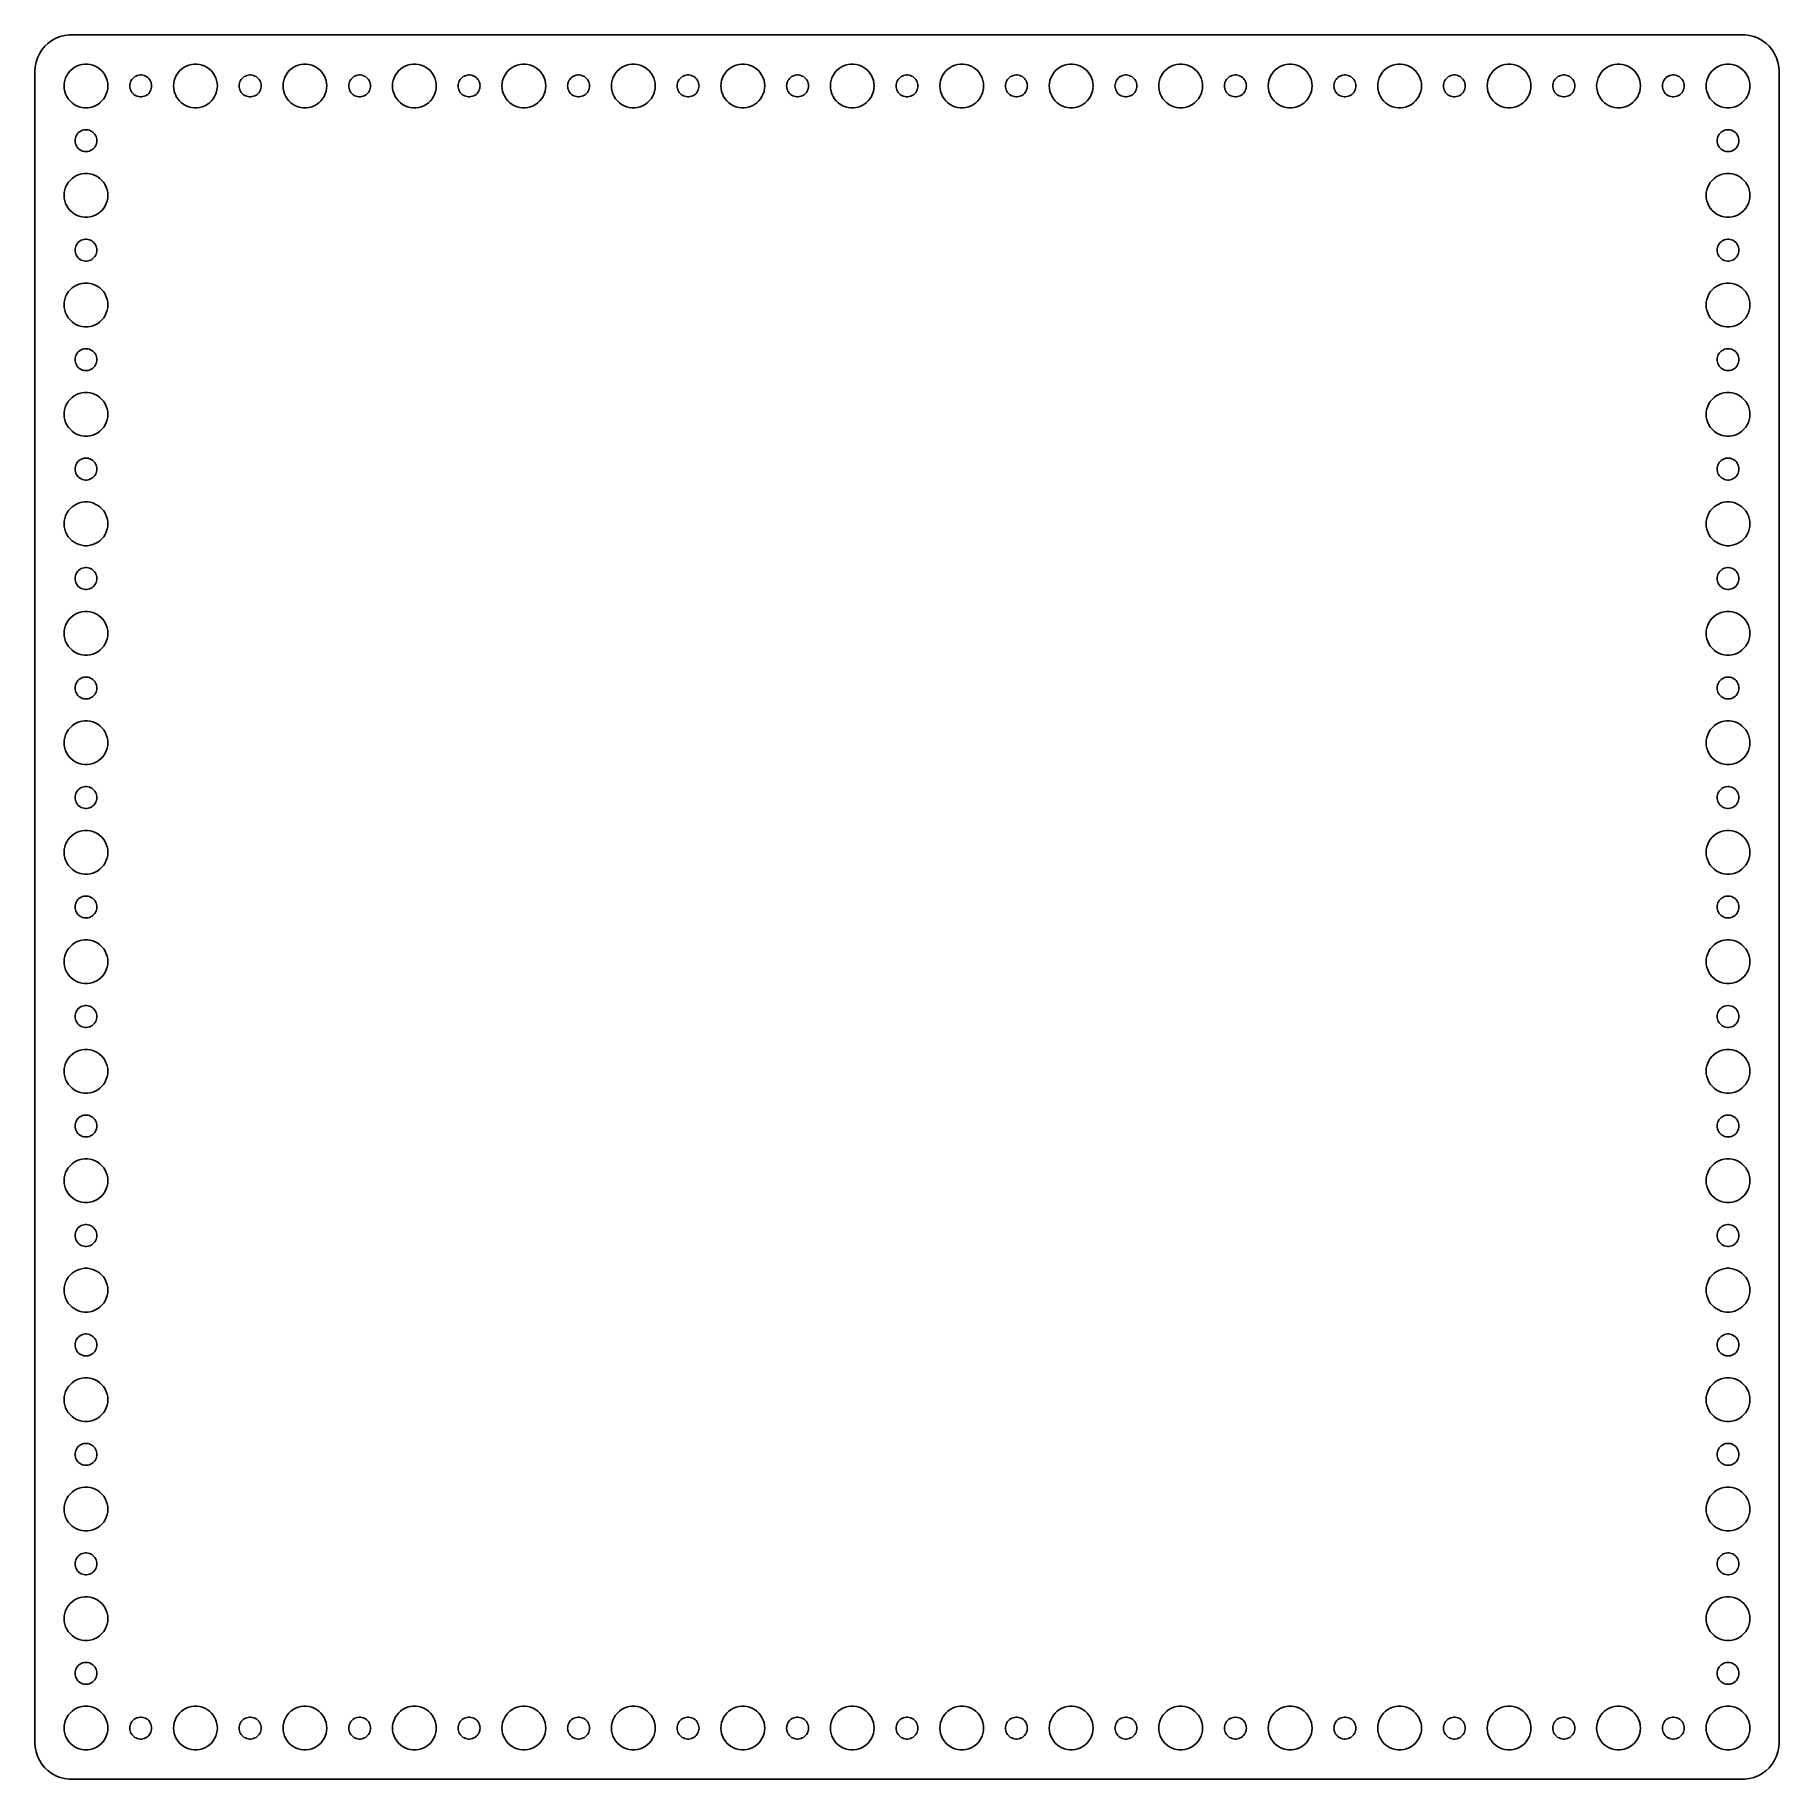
# Model space of a CAD drawing. Header units: metres. Extents: x -120 to 120, y -119 to 119.
import ezdxf

# ---------------------------------------------------------------- set-up
doc = ezdxf.new("R2010")
doc.units = ezdxf.units.M

msp = doc.modelspace()

# ---------------------------------------------------------------- linework, layer by layer
for p, q in [((-118.545, 117.439), (-118.882, 116.909)), ((-118.145, 117.923), (-118.545, 117.439)), ((-117.687, 118.353), (-118.145, 117.923)), ((-117.179, 118.722), (-117.687, 118.353)), ((-116.629, 119.024), (-117.179, 118.722)), ((-116.045, 119.255), (-116.629, 119.024)), ((-115.437, 119.411), (-116.045, 119.255)), ((-114.814, 119.49), (-115.437, 119.411)), ((114.814, 119.49), (-114.814, 119.49)), ((115.437, 119.411), (114.814, 119.49)), ((116.045, 119.255), (115.437, 119.411)), ((116.629, 119.024), (116.045, 119.255)), ((117.179, 118.722), (116.629, 119.024)), ((117.687, 118.353), (117.179, 118.722)), ((118.145, 117.923), (117.687, 118.353)), ((118.545, 117.439), (118.145, 117.923)), ((118.882, 116.909), (118.545, 117.439)), ((-119.461, 115.127), (-119.5, 114.5)), ((-119.343, 115.743), (-119.461, 115.127)), ((-119.149, 116.341), (-119.343, 115.743)), ((-118.882, 116.909), (-119.149, 116.341)), ((-114.687, 114.554), (-114.412, 114.812)), ((-114.412, 114.812), (-114.107, 115.033)), ((-114.107, 115.033), (-113.777, 115.214)), ((-113.777, 115.214), (-113.427, 115.353)), ((-113.427, 115.353), (-113.062, 115.447)), ((-113.062, 115.447), (-112.688, 115.494)), ((-112.688, 115.494), (-112.312, 115.494)), ((-112.312, 115.494), (-111.938, 115.447)), ((-111.938, 115.447), (-111.573, 115.353)), ((-111.573, 115.353), (-111.223, 115.214)), ((-111.223, 115.214), (-110.893, 115.033)), ((-110.893, 115.033), (-110.588, 114.812)), ((-110.588, 114.812), (-110.313, 114.554)), ((-99.6869, 114.554), (-99.4123, 114.812)), ((-99.4123, 114.812), (-99.1075, 115.033)), ((-99.1075, 115.033), (-98.7773, 115.214)), ((-98.7773, 115.214), (-98.427, 115.353)), ((-98.427, 115.353), (-98.0621, 115.447)), ((-98.0621, 115.447), (-97.6884, 115.494)), ((-97.6884, 115.494), (-97.3116, 115.494)), ((-97.3116, 115.494), (-96.9379, 115.447)), ((-96.9379, 115.447), (-96.573, 115.353)), ((-96.573, 115.353), (-96.2227, 115.214)), ((-96.2227, 115.214), (-95.8925, 115.033)), ((-95.8925, 115.033), (-95.5877, 114.812)), ((-95.5877, 114.812), (-95.3131, 114.554)), ((-84.6869, 114.554), (-84.4123, 114.812)), ((-84.4123, 114.812), (-84.1075, 115.033)), ((-84.1075, 115.033), (-83.7773, 115.214)), ((-83.7773, 115.214), (-83.427, 115.353)), ((-83.427, 115.353), (-83.0621, 115.447)), ((-83.0621, 115.447), (-82.6884, 115.494)), ((-82.6884, 115.494), (-82.3116, 115.494)), ((-82.3116, 115.494), (-81.9379, 115.447)), ((-81.9379, 115.447), (-81.573, 115.353)), ((-81.573, 115.353), (-81.2227, 115.214)), ((-81.2227, 115.214), (-80.8925, 115.033)), ((-80.8925, 115.033), (-80.5877, 114.812)), ((-80.5877, 114.812), (-80.3131, 114.554)), ((-69.6869, 114.554), (-69.4123, 114.812)), ((-69.4123, 114.812), (-69.1075, 115.033)), ((-69.1075, 115.033), (-68.7773, 115.214)), ((-68.7773, 115.214), (-68.427, 115.353)), ((-68.427, 115.353), (-68.0621, 115.447)), ((-68.0621, 115.447), (-67.6884, 115.494)), ((-67.6884, 115.494), (-67.3116, 115.494)), ((-67.3116, 115.494), (-66.9379, 115.447)), ((-66.9379, 115.447), (-66.573, 115.353)), ((-66.573, 115.353), (-66.2227, 115.214)), ((-66.2227, 115.214), (-65.8925, 115.033)), ((-65.8925, 115.033), (-65.5877, 114.812)), ((-65.5877, 114.812), (-65.3131, 114.554)), ((-54.6869, 114.554), (-54.4123, 114.812)), ((-54.4123, 114.812), (-54.1075, 115.033)), ((-54.1075, 115.033), (-53.7773, 115.214)), ((-53.7773, 115.214), (-53.427, 115.353)), ((-53.427, 115.353), (-53.0621, 115.447)), ((-53.0621, 115.447), (-52.6884, 115.494)), ((-52.6884, 115.494), (-52.3116, 115.494)), ((-52.3116, 115.494), (-51.9379, 115.447)), ((-51.9379, 115.447), (-51.5729, 115.353)), ((-51.5729, 115.353), (-51.2227, 115.214)), ((-51.2227, 115.214), (-50.8925, 115.033)), ((-50.8925, 115.033), (-50.5877, 114.812)), ((-50.5877, 114.812), (-50.3131, 114.554)), ((-39.6869, 114.554), (-39.4123, 114.812)), ((-39.4123, 114.812), (-39.1075, 115.033)), ((-39.1075, 115.033), (-38.7773, 115.214)), ((-38.7773, 115.214), (-38.427, 115.353)), ((-38.427, 115.353), (-38.0621, 115.447)), ((-38.0621, 115.447), (-37.6884, 115.494)), ((-37.6884, 115.494), (-37.3116, 115.494)), ((-37.3116, 115.494), (-36.9379, 115.447)), ((-36.9379, 115.447), (-36.5729, 115.353)), ((-36.5729, 115.353), (-36.2227, 115.214)), ((-36.2227, 115.214), (-35.8925, 115.033)), ((-35.8925, 115.033), (-35.5877, 114.812)), ((-35.5877, 114.812), (-35.3131, 114.554)), ((-24.6869, 114.554), (-24.4123, 114.812)), ((-24.4123, 114.812), (-24.1075, 115.033)), ((-24.1075, 115.033), (-23.7773, 115.214)), ((-23.7773, 115.214), (-23.427, 115.353)), ((-23.427, 115.353), (-23.0621, 115.447)), ((-23.0621, 115.447), (-22.6884, 115.494)), ((-22.6884, 115.494), (-22.3116, 115.494)), ((-22.3116, 115.494), (-21.9379, 115.447)), ((-21.9379, 115.447), (-21.5729, 115.353)), ((-21.5729, 115.353), (-21.2227, 115.214)), ((-21.2227, 115.214), (-20.8925, 115.033)), ((-20.8925, 115.033), (-20.5877, 114.812)), ((-20.5877, 114.812), (-20.3131, 114.554)), ((-9.6869, 114.554), (-9.41226, 114.812)), ((-9.41226, 114.812), (-9.10747, 115.033)), ((-9.10747, 115.033), (-8.77733, 115.214)), ((-8.77733, 115.214), (-8.42705, 115.353)), ((-8.42705, 115.353), (-8.06213, 115.447)), ((-8.06213, 115.447), (-7.68837, 115.494)), ((-7.68837, 115.494), (-7.31161, 115.494)), ((-7.31161, 115.494), (-6.93785, 115.447)), ((-6.93785, 115.447), (-6.57294, 115.353)), ((-6.57294, 115.353), (-6.22266, 115.214)), ((-6.22266, 115.214), (-5.89252, 115.033)), ((-5.89252, 115.033), (-5.58772, 114.812)), ((-5.58772, 114.812), (-5.31308, 114.554)), ((5.31308, 114.554), (5.58772, 114.812)), ((5.58772, 114.812), (5.89252, 115.033)), ((5.89252, 115.033), (6.22266, 115.214)), ((6.22266, 115.214), (6.57294, 115.353)), ((6.57294, 115.353), (6.93785, 115.447)), ((6.93785, 115.447), (7.31161, 115.494)), ((7.31161, 115.494), (7.68837, 115.494)), ((7.68837, 115.494), (8.06213, 115.447)), ((8.06213, 115.447), (8.42705, 115.353)), ((8.42705, 115.353), (8.77733, 115.214)), ((8.77733, 115.214), (9.10747, 115.033)), ((9.10747, 115.033), (9.41226, 114.812)), ((9.41226, 114.812), (9.6869, 114.554)), ((20.3131, 114.554), (20.5877, 114.812)), ((20.5877, 114.812), (20.8925, 115.033)), ((20.8925, 115.033), (21.2227, 115.214)), ((21.2227, 115.214), (21.5729, 115.353)), ((21.5729, 115.353), (21.9379, 115.447)), ((21.9379, 115.447), (22.3116, 115.494)), ((22.3116, 115.494), (22.6884, 115.494)), ((22.6884, 115.494), (23.0621, 115.447)), ((23.0621, 115.447), (23.427, 115.353)), ((23.427, 115.353), (23.7773, 115.214)), ((23.7773, 115.214), (24.1075, 115.033)), ((24.1075, 115.033), (24.4123, 114.812)), ((24.4123, 114.812), (24.6869, 114.554)), ((35.3131, 114.554), (35.5877, 114.812)), ((35.5877, 114.812), (35.8925, 115.033)), ((35.8925, 115.033), (36.2227, 115.214)), ((36.2227, 115.214), (36.5729, 115.353)), ((36.5729, 115.353), (36.9379, 115.447)), ((36.9379, 115.447), (37.3116, 115.494)), ((37.3116, 115.494), (37.6884, 115.494)), ((37.6884, 115.494), (38.0621, 115.447)), ((38.0621, 115.447), (38.427, 115.353)), ((38.427, 115.353), (38.7773, 115.214)), ((38.7773, 115.214), (39.1075, 115.033)), ((39.1075, 115.033), (39.4123, 114.812)), ((39.4123, 114.812), (39.6869, 114.554)), ((50.3131, 114.554), (50.5877, 114.812)), ((50.5877, 114.812), (50.8925, 115.033)), ((50.8925, 115.033), (51.2227, 115.214)), ((51.2227, 115.214), (51.5729, 115.353)), ((51.5729, 115.353), (51.9379, 115.447)), ((51.9379, 115.447), (52.3116, 115.494)), ((52.3116, 115.494), (52.6884, 115.494)), ((52.6884, 115.494), (53.0621, 115.447)), ((53.0621, 115.447), (53.427, 115.353)), ((53.427, 115.353), (53.7773, 115.214)), ((53.7773, 115.214), (54.1075, 115.033)), ((54.1075, 115.033), (54.4123, 114.812)), ((54.4123, 114.812), (54.6869, 114.554)), ((65.3131, 114.554), (65.5877, 114.812)), ((65.5877, 114.812), (65.8925, 115.033)), ((65.8925, 115.033), (66.2227, 115.214)), ((66.2227, 115.214), (66.573, 115.353)), ((66.573, 115.353), (66.9379, 115.447)), ((66.9379, 115.447), (67.3116, 115.494)), ((67.3116, 115.494), (67.6884, 115.494)), ((67.6884, 115.494), (68.0621, 115.447)), ((68.0621, 115.447), (68.427, 115.353)), ((68.427, 115.353), (68.7773, 115.214)), ((68.7773, 115.214), (69.1075, 115.033)), ((69.1075, 115.033), (69.4123, 114.812)), ((69.4123, 114.812), (69.6869, 114.554)), ((80.3131, 114.554), (80.5877, 114.812)), ((80.5877, 114.812), (80.8925, 115.033)), ((80.8925, 115.033), (81.2227, 115.214)), ((81.2227, 115.214), (81.573, 115.353)), ((81.573, 115.353), (81.9379, 115.447)), ((81.9379, 115.447), (82.3116, 115.494)), ((82.3116, 115.494), (82.6884, 115.494)), ((82.6884, 115.494), (83.0621, 115.447)), ((83.0621, 115.447), (83.427, 115.353)), ((83.427, 115.353), (83.7773, 115.214)), ((83.7773, 115.214), (84.1075, 115.033)), ((84.1075, 115.033), (84.4123, 114.812)), ((84.4123, 114.812), (84.6869, 114.554)), ((95.3131, 114.554), (95.5877, 114.812)), ((95.5877, 114.812), (95.8925, 115.033)), ((95.8925, 115.033), (96.2227, 115.214)), ((96.2227, 115.214), (96.573, 115.353)), ((96.573, 115.353), (96.9379, 115.447)), ((96.9379, 115.447), (97.3116, 115.494)), ((97.3116, 115.494), (97.6884, 115.494)), ((97.6884, 115.494), (98.0621, 115.447)), ((98.0621, 115.447), (98.427, 115.353)), ((98.427, 115.353), (98.7773, 115.214)), ((98.7773, 115.214), (99.1075, 115.033)), ((99.1075, 115.033), (99.4123, 114.812)), ((99.4123, 114.812), (99.6869, 114.554)), ((110.313, 114.554), (110.588, 114.812)), ((110.588, 114.812), (110.893, 115.033)), ((110.893, 115.033), (111.223, 115.214)), ((111.223, 115.214), (111.573, 115.353)), ((111.573, 115.353), (111.938, 115.447)), ((111.938, 115.447), (112.312, 115.494)), ((112.312, 115.494), (112.688, 115.494)), ((112.688, 115.494), (113.062, 115.447)), ((113.062, 115.447), (113.427, 115.353)), ((113.427, 115.353), (113.777, 115.214)), ((113.777, 115.214), (114.107, 115.033)), ((114.107, 115.033), (114.412, 114.812)), ((114.412, 114.812), (114.687, 114.554)), ((119.149, 116.341), (118.882, 116.909)), ((119.343, 115.743), (119.149, 116.341)), ((119.461, 115.127), (119.343, 115.743)), ((119.5, 114.5), (119.461, 115.127)), ((-119.5, 114.5), (-119.5, -114.5)), ((-115.5, 112.5), (-115.476, 112.876)), ((-115.476, 112.124), (-115.5, 112.5)), ((-115.476, 112.876), (-115.406, 113.246)), ((-115.406, 113.246), (-115.289, 113.604)), ((-115.289, 113.604), (-115.129, 113.945)), ((-115.129, 113.945), (-114.927, 114.263)), ((-114.927, 114.263), (-114.687, 114.554)), ((-110.313, 114.554), (-110.073, 114.263)), ((-110.073, 114.263), (-109.871, 113.945)), ((-109.871, 113.945), (-109.711, 113.604)), ((-109.711, 113.604), (-109.594, 113.246)), ((-109.594, 113.246), (-109.524, 112.876)), ((-109.524, 112.876), (-109.5, 112.5)), ((-109.5, 112.5), (-109.524, 112.124)), ((-106.5, 112.5), (-106.488, 112.688)), ((-106.488, 112.312), (-106.5, 112.5)), ((-106.488, 112.688), (-106.453, 112.873)), ((-106.453, 112.873), (-106.395, 113.052)), ((-106.395, 113.052), (-106.314, 113.223)), ((-106.314, 113.223), (-106.214, 113.382)), ((-106.214, 113.382), (-106.093, 113.527)), ((-106.093, 113.527), (-105.956, 113.656)), ((-105.956, 113.656), (-105.804, 113.766)), ((-105.804, 113.766), (-105.639, 113.857)), ((-105.639, 113.857), (-105.464, 113.927)), ((-105.464, 113.927), (-105.281, 113.973)), ((-105.281, 113.973), (-105.094, 113.997)), ((-105.094, 113.997), (-104.906, 113.997)), ((-104.906, 113.997), (-104.719, 113.973)), ((-104.719, 113.973), (-104.536, 113.927)), ((-104.536, 113.927), (-104.361, 113.857)), ((-104.361, 113.857), (-104.196, 113.766)), ((-104.196, 113.766), (-104.044, 113.656)), ((-104.044, 113.656), (-103.907, 113.527)), ((-103.907, 113.527), (-103.786, 113.382)), ((-103.786, 113.382), (-103.686, 113.223)), ((-103.686, 113.223), (-103.605, 113.052)), ((-103.605, 113.052), (-103.547, 112.873)), ((-103.547, 112.873), (-103.512, 112.688)), ((-103.512, 112.688), (-103.5, 112.5)), ((-103.5, 112.5), (-103.512, 112.312)), ((-100.5, 112.5), (-100.476, 112.876)), ((-100.476, 112.124), (-100.5, 112.5)), ((-100.476, 112.876), (-100.406, 113.246)), ((-100.406, 113.246), (-100.289, 113.604)), ((-100.289, 113.604), (-100.129, 113.945)), ((-100.129, 113.945), (-99.927, 114.263)), ((-99.927, 114.263), (-99.6869, 114.554)), ((-95.3131, 114.554), (-95.073, 114.263)), ((-95.073, 114.263), (-94.8711, 113.945)), ((-94.8711, 113.945), (-94.7107, 113.604)), ((-94.7107, 113.604), (-94.5943, 113.246)), ((-94.5943, 113.246), (-94.5237, 112.876)), ((-94.5237, 112.876), (-94.5, 112.5)), ((-94.5, 112.5), (-94.5237, 112.124)), ((-91.5, 112.5), (-91.4882, 112.688)), ((-91.4882, 112.312), (-91.5, 112.5)), ((-91.4882, 112.688), (-91.4529, 112.873)), ((-91.4529, 112.873), (-91.3947, 113.052)), ((-91.3947, 113.052), (-91.3145, 113.223)), ((-91.3145, 113.223), (-91.2135, 113.382)), ((-91.2135, 113.382), (-91.0934, 113.527)), ((-91.0934, 113.527), (-90.9561, 113.656)), ((-90.9561, 113.656), (-90.8037, 113.766)), ((-90.8037, 113.766), (-90.6387, 113.857)), ((-90.6387, 113.857), (-90.4635, 113.927)), ((-90.4635, 113.927), (-90.2811, 113.973)), ((-90.2811, 113.973), (-90.0942, 113.997)), ((-90.0942, 113.997), (-89.9058, 113.997)), ((-89.9058, 113.997), (-89.7189, 113.973)), ((-89.7189, 113.973), (-89.5365, 113.927)), ((-89.5365, 113.927), (-89.3613, 113.857)), ((-89.3613, 113.857), (-89.1963, 113.766)), ((-89.1963, 113.766), (-89.0439, 113.656)), ((-89.0439, 113.656), (-88.9065, 113.527)), ((-88.9065, 113.527), (-88.7865, 113.382)), ((-88.7865, 113.382), (-88.6855, 113.223)), ((-88.6855, 113.223), (-88.6053, 113.052)), ((-88.6053, 113.052), (-88.5471, 112.873)), ((-88.5471, 112.873), (-88.5118, 112.688)), ((-88.5118, 112.688), (-88.5, 112.5)), ((-88.5, 112.5), (-88.5118, 112.312)), ((-85.5, 112.5), (-85.4763, 112.876)), ((-85.4763, 112.124), (-85.5, 112.5)), ((-85.4763, 112.876), (-85.4057, 113.246)), ((-85.4057, 113.246), (-85.2893, 113.604)), ((-85.2893, 113.604), (-85.1289, 113.945)), ((-85.1289, 113.945), (-84.927, 114.263)), ((-84.927, 114.263), (-84.6869, 114.554)), ((-80.3131, 114.554), (-80.073, 114.263)), ((-80.073, 114.263), (-79.8711, 113.945)), ((-79.8711, 113.945), (-79.7107, 113.604)), ((-79.7107, 113.604), (-79.5943, 113.246)), ((-79.5943, 113.246), (-79.5237, 112.876)), ((-79.5237, 112.876), (-79.5, 112.5)), ((-79.5, 112.5), (-79.5237, 112.124)), ((-76.5, 112.5), (-76.4882, 112.688)), ((-76.4882, 112.312), (-76.5, 112.5)), ((-76.4882, 112.688), (-76.4529, 112.873)), ((-76.4529, 112.873), (-76.3947, 113.052)), ((-76.3947, 113.052), (-76.3145, 113.223)), ((-76.3145, 113.223), (-76.2135, 113.382)), ((-76.2135, 113.382), (-76.0934, 113.527)), ((-76.0934, 113.527), (-75.9561, 113.656)), ((-75.9561, 113.656), (-75.8037, 113.766)), ((-75.8037, 113.766), (-75.6387, 113.857)), ((-75.6387, 113.857), (-75.4635, 113.927)), ((-75.4635, 113.927), (-75.2811, 113.973)), ((-75.2811, 113.973), (-75.0942, 113.997)), ((-75.0942, 113.997), (-74.9058, 113.997)), ((-74.9058, 113.997), (-74.7189, 113.973)), ((-74.7189, 113.973), (-74.5365, 113.927)), ((-74.5365, 113.927), (-74.3613, 113.857)), ((-74.3613, 113.857), (-74.1963, 113.766)), ((-74.1963, 113.766), (-74.0439, 113.656)), ((-74.0439, 113.656), (-73.9065, 113.527)), ((-73.9065, 113.527), (-73.7865, 113.382)), ((-73.7865, 113.382), (-73.6855, 113.223)), ((-73.6855, 113.223), (-73.6053, 113.052)), ((-73.6053, 113.052), (-73.5471, 112.873)), ((-73.5471, 112.873), (-73.5118, 112.688)), ((-73.5118, 112.688), (-73.5, 112.5)), ((-73.5, 112.5), (-73.5118, 112.312)), ((-70.5, 112.5), (-70.4763, 112.876)), ((-70.4763, 112.124), (-70.5, 112.5)), ((-70.4763, 112.876), (-70.4057, 113.246)), ((-70.4057, 113.246), (-70.2893, 113.604)), ((-70.2893, 113.604), (-70.1289, 113.945)), ((-70.1289, 113.945), (-69.927, 114.263)), ((-69.927, 114.263), (-69.6869, 114.554)), ((-65.3131, 114.554), (-65.073, 114.263)), ((-65.073, 114.263), (-64.8711, 113.945)), ((-64.8711, 113.945), (-64.7107, 113.604)), ((-64.7107, 113.604), (-64.5943, 113.246)), ((-64.5943, 113.246), (-64.5237, 112.876)), ((-64.5237, 112.876), (-64.5, 112.5)), ((-64.5, 112.5), (-64.5237, 112.124)), ((-61.5, 112.5), (-61.4882, 112.688)), ((-61.4882, 112.312), (-61.5, 112.5)), ((-61.4882, 112.688), (-61.4529, 112.873)), ((-61.4529, 112.873), (-61.3947, 113.052)), ((-61.3947, 113.052), (-61.3145, 113.223)), ((-61.3145, 113.223), (-61.2135, 113.382)), ((-61.2135, 113.382), (-61.0934, 113.527)), ((-61.0934, 113.527), (-60.9561, 113.656)), ((-60.9561, 113.656), (-60.8037, 113.766)), ((-60.8037, 113.766), (-60.6387, 113.857)), ((-60.6387, 113.857), (-60.4635, 113.927)), ((-60.4635, 113.927), (-60.2811, 113.973)), ((-60.2811, 113.973), (-60.0942, 113.997)), ((-60.0942, 113.997), (-59.9058, 113.997)), ((-59.9058, 113.997), (-59.7189, 113.973)), ((-59.7189, 113.973), (-59.5365, 113.927)), ((-59.5365, 113.927), (-59.3613, 113.857)), ((-59.3613, 113.857), (-59.1963, 113.766)), ((-59.1963, 113.766), (-59.0439, 113.656)), ((-59.0439, 113.656), (-58.9065, 113.527)), ((-58.9065, 113.527), (-58.7865, 113.382)), ((-58.7865, 113.382), (-58.6855, 113.223)), ((-58.6855, 113.223), (-58.6053, 113.052)), ((-58.6053, 113.052), (-58.5471, 112.873)), ((-58.5471, 112.873), (-58.5118, 112.688)), ((-58.5118, 112.688), (-58.5, 112.5)), ((-58.5, 112.5), (-58.5118, 112.312)), ((-55.5, 112.5), (-55.4763, 112.876)), ((-55.4763, 112.124), (-55.5, 112.5)), ((-55.4763, 112.876), (-55.4057, 113.246)), ((-55.4057, 113.246), (-55.2893, 113.604)), ((-55.2893, 113.604), (-55.1289, 113.945)), ((-55.1289, 113.945), (-54.927, 114.263)), ((-54.927, 114.263), (-54.6869, 114.554)), ((-50.3131, 114.554), (-50.0729, 114.263)), ((-50.0729, 114.263), (-49.8711, 113.945)), ((-49.8711, 113.945), (-49.7107, 113.604)), ((-49.7107, 113.604), (-49.5942, 113.246)), ((-49.5942, 113.246), (-49.5237, 112.876)), ((-49.5237, 112.876), (-49.5, 112.5)), ((-49.5, 112.5), (-49.5237, 112.124)), ((-46.5, 112.5), (-46.4882, 112.688)), ((-46.4882, 112.312), (-46.5, 112.5)), ((-46.4882, 112.688), (-46.4529, 112.873)), ((-46.4529, 112.873), (-46.3947, 113.052)), ((-46.3947, 113.052), (-46.3145, 113.223)), ((-46.3145, 113.223), (-46.2135, 113.382)), ((-46.2135, 113.382), (-46.0934, 113.527)), ((-46.0934, 113.527), (-45.9561, 113.656)), ((-45.9561, 113.656), (-45.8037, 113.766)), ((-45.8037, 113.766), (-45.6387, 113.857)), ((-45.6387, 113.857), (-45.4635, 113.927)), ((-45.4635, 113.927), (-45.2811, 113.973)), ((-45.2811, 113.973), (-45.0942, 113.997)), ((-45.0942, 113.997), (-44.9058, 113.997)), ((-44.9058, 113.997), (-44.7189, 113.973)), ((-44.7189, 113.973), (-44.5365, 113.927)), ((-44.5365, 113.927), (-44.3613, 113.857)), ((-44.3613, 113.857), (-44.1963, 113.766)), ((-44.1963, 113.766), (-44.0439, 113.656)), ((-44.0439, 113.656), (-43.9065, 113.527)), ((-43.9065, 113.527), (-43.7865, 113.382)), ((-43.7865, 113.382), (-43.6855, 113.223)), ((-43.6855, 113.223), (-43.6053, 113.052)), ((-43.6053, 113.052), (-43.5471, 112.873)), ((-43.5471, 112.873), (-43.5118, 112.688)), ((-43.5118, 112.688), (-43.5, 112.5)), ((-43.5, 112.5), (-43.5118, 112.312)), ((-40.5, 112.5), (-40.4763, 112.876)), ((-40.4763, 112.124), (-40.5, 112.5)), ((-40.4763, 112.876), (-40.4057, 113.246)), ((-40.4057, 113.246), (-40.2893, 113.604)), ((-40.2893, 113.604), (-40.1289, 113.945)), ((-40.1289, 113.945), (-39.927, 114.263)), ((-39.927, 114.263), (-39.6869, 114.554)), ((-35.3131, 114.554), (-35.0729, 114.263)), ((-35.0729, 114.263), (-34.8711, 113.945)), ((-34.8711, 113.945), (-34.7107, 113.604)), ((-34.7107, 113.604), (-34.5942, 113.246)), ((-34.5942, 113.246), (-34.5237, 112.876)), ((-34.5237, 112.876), (-34.5, 112.5)), ((-34.5, 112.5), (-34.5237, 112.124)), ((-31.5, 112.5), (-31.4882, 112.688)), ((-31.4882, 112.312), (-31.5, 112.5)), ((-31.4882, 112.688), (-31.4529, 112.873)), ((-31.4529, 112.873), (-31.3947, 113.052)), ((-31.3947, 113.052), (-31.3145, 113.223)), ((-31.3145, 113.223), (-31.2135, 113.382)), ((-31.2135, 113.382), (-31.0934, 113.527)), ((-31.0934, 113.527), (-30.9561, 113.656)), ((-30.9561, 113.656), (-30.8037, 113.766)), ((-30.8037, 113.766), (-30.6387, 113.857)), ((-30.6387, 113.857), (-30.4635, 113.927)), ((-30.4635, 113.927), (-30.2811, 113.973)), ((-30.2811, 113.973), (-30.0942, 113.997)), ((-30.0942, 113.997), (-29.9058, 113.997)), ((-29.9058, 113.997), (-29.7189, 113.973)), ((-29.7189, 113.973), (-29.5365, 113.927)), ((-29.5365, 113.927), (-29.3613, 113.857)), ((-29.3613, 113.857), (-29.1963, 113.766)), ((-29.1963, 113.766), (-29.0439, 113.656)), ((-29.0439, 113.656), (-28.9065, 113.527)), ((-28.9065, 113.527), (-28.7865, 113.382)), ((-28.7865, 113.382), (-28.6855, 113.223)), ((-28.6855, 113.223), (-28.6053, 113.052)), ((-28.6053, 113.052), (-28.5471, 112.873)), ((-28.5471, 112.873), (-28.5118, 112.688)), ((-28.5118, 112.688), (-28.5, 112.5)), ((-28.5, 112.5), (-28.5118, 112.312)), ((-25.5, 112.5), (-25.4763, 112.876)), ((-25.4763, 112.124), (-25.5, 112.5)), ((-25.4763, 112.876), (-25.4057, 113.246)), ((-25.4057, 113.246), (-25.2893, 113.604)), ((-25.2893, 113.604), (-25.1289, 113.945)), ((-25.1289, 113.945), (-24.927, 114.263)), ((-24.927, 114.263), (-24.6869, 114.554)), ((-20.3131, 114.554), (-20.0729, 114.263)), ((-20.0729, 114.263), (-19.8711, 113.945)), ((-19.8711, 113.945), (-19.7107, 113.604)), ((-19.7107, 113.604), (-19.5942, 113.246)), ((-19.5942, 113.246), (-19.5237, 112.876)), ((-19.5237, 112.876), (-19.5, 112.5)), ((-19.5, 112.5), (-19.5237, 112.124)), ((-16.5, 112.5), (-16.4882, 112.688)), ((-16.4882, 112.312), (-16.5, 112.5)), ((-16.4882, 112.688), (-16.4529, 112.873)), ((-16.4529, 112.873), (-16.3947, 113.052)), ((-16.3947, 113.052), (-16.3145, 113.223)), ((-16.3145, 113.223), (-16.2135, 113.382)), ((-16.2135, 113.382), (-16.0934, 113.527)), ((-16.0934, 113.527), (-15.9561, 113.656)), ((-15.9561, 113.656), (-15.8037, 113.766)), ((-15.8037, 113.766), (-15.6387, 113.857)), ((-15.6387, 113.857), (-15.4635, 113.927)), ((-15.4635, 113.927), (-15.2811, 113.973)), ((-15.2811, 113.973), (-15.0942, 113.997)), ((-15.0942, 113.997), (-14.9058, 113.997)), ((-14.9058, 113.997), (-14.7189, 113.973)), ((-14.7189, 113.973), (-14.5365, 113.927)), ((-14.5365, 113.927), (-14.3613, 113.857)), ((-14.3613, 113.857), (-14.1963, 113.766)), ((-14.1963, 113.766), (-14.0439, 113.656)), ((-14.0439, 113.656), (-13.9065, 113.527)), ((-13.9065, 113.527), (-13.7865, 113.382)), ((-13.7865, 113.382), (-13.6855, 113.223)), ((-13.6855, 113.223), (-13.6053, 113.052)), ((-13.6053, 113.052), (-13.5471, 112.873)), ((-13.5471, 112.873), (-13.5118, 112.688)), ((-13.5118, 112.688), (-13.5, 112.5)), ((-13.5, 112.5), (-13.5118, 112.312)), ((-10.5, 112.5), (-10.4763, 112.876)), ((-10.4763, 112.124), (-10.5, 112.5)), ((-10.4763, 112.876), (-10.4057, 113.246)), ((-10.4057, 113.246), (-10.2893, 113.604)), ((-10.2893, 113.604), (-10.1289, 113.945)), ((-10.1289, 113.945), (-9.92705, 114.263)), ((-9.92705, 114.263), (-9.6869, 114.554)), ((-5.31308, 114.554), (-5.07294, 114.263)), ((-5.07294, 114.263), (-4.87108, 113.945)), ((-4.87108, 113.945), (-4.71066, 113.604)), ((-4.71066, 113.604), (-4.59424, 113.246)), ((-4.59424, 113.246), (-4.52365, 112.876)), ((-4.52365, 112.876), (-4.5, 112.5)), ((-4.5, 112.5), (-4.52365, 112.124)), ((-1.5, 112.5), (-1.48816, 112.688)), ((-1.48816, 112.312), (-1.5, 112.5)), ((-1.48816, 112.688), (-1.45287, 112.873)), ((-1.45287, 112.873), (-1.39465, 113.052)), ((-1.39465, 113.052), (-1.31445, 113.223)), ((-1.31445, 113.223), (-1.21352, 113.382)), ((-1.21352, 113.382), (-1.09344, 113.527)), ((-1.09344, 113.527), (-0.95613, 113.656)), ((-0.95613, 113.656), (-0.80373, 113.766)), ((-0.80373, 113.766), (-0.63866, 113.857)), ((-0.63866, 113.857), (-0.46352, 113.927)), ((-0.46352, 113.927), (-0.28107, 113.973)), ((-0.28107, 113.973), (-0.09418, 113.997)), ((-0.09418, 113.997), (0.09418, 113.997)), ((0.09418, 113.997), (0.28107, 113.973)), ((0.28107, 113.973), (0.46352, 113.927)), ((0.46352, 113.927), (0.63866, 113.857)), ((0.63866, 113.857), (0.80373, 113.766)), ((0.80373, 113.766), (0.95613, 113.656)), ((0.95613, 113.656), (1.09344, 113.527)), ((1.09344, 113.527), (1.21352, 113.382)), ((1.21352, 113.382), (1.31445, 113.223)), ((1.31445, 113.223), (1.39465, 113.052)), ((1.39465, 113.052), (1.45287, 112.873)), ((1.45287, 112.873), (1.48816, 112.688)), ((1.48816, 112.688), (1.5, 112.5)), ((1.5, 112.5), (1.48816, 112.312)), ((4.5, 112.5), (4.52365, 112.876)), ((4.52365, 112.124), (4.5, 112.5)), ((4.52365, 112.876), (4.59424, 113.246)), ((4.59424, 113.246), (4.71066, 113.604)), ((4.71066, 113.604), (4.87108, 113.945)), ((4.87108, 113.945), (5.07294, 114.263)), ((5.07294, 114.263), (5.31308, 114.554)), ((9.6869, 114.554), (9.92705, 114.263)), ((9.92705, 114.263), (10.1289, 113.945)), ((10.1289, 113.945), (10.2893, 113.604)), ((10.2893, 113.604), (10.4057, 113.246)), ((10.4057, 113.246), (10.4763, 112.876)), ((10.4763, 112.876), (10.5, 112.5)), ((10.5, 112.5), (10.4763, 112.124)), ((13.5, 112.5), (13.5118, 112.688)), ((13.5118, 112.312), (13.5, 112.5)), ((13.5118, 112.688), (13.5471, 112.873)), ((13.5471, 112.873), (13.6053, 113.052)), ((13.6053, 113.052), (13.6855, 113.223)), ((13.6855, 113.223), (13.7865, 113.382)), ((13.7865, 113.382), (13.9065, 113.527)), ((13.9065, 113.527), (14.0439, 113.656)), ((14.0439, 113.656), (14.1963, 113.766)), ((14.1963, 113.766), (14.3613, 113.857)), ((14.3613, 113.857), (14.5365, 113.927)), ((14.5365, 113.927), (14.7189, 113.973)), ((14.7189, 113.973), (14.9058, 113.997)), ((14.9058, 113.997), (15.0942, 113.997)), ((15.0942, 113.997), (15.2811, 113.973)), ((15.2811, 113.973), (15.4635, 113.927)), ((15.4635, 113.927), (15.6387, 113.857)), ((15.6387, 113.857), (15.8037, 113.766)), ((15.8037, 113.766), (15.9561, 113.656)), ((15.9561, 113.656), (16.0934, 113.527)), ((16.0934, 113.527), (16.2135, 113.382)), ((16.2135, 113.382), (16.3145, 113.223)), ((16.3145, 113.223), (16.3947, 113.052)), ((16.3947, 113.052), (16.4529, 112.873)), ((16.4529, 112.873), (16.4882, 112.688)), ((16.4882, 112.688), (16.5, 112.5)), ((16.5, 112.5), (16.4882, 112.312)), ((19.5, 112.5), (19.5237, 112.876)), ((19.5237, 112.124), (19.5, 112.5)), ((19.5237, 112.876), (19.5942, 113.246)), ((19.5942, 113.246), (19.7107, 113.604)), ((19.7107, 113.604), (19.8711, 113.945)), ((19.8711, 113.945), (20.0729, 114.263)), ((20.0729, 114.263), (20.3131, 114.554)), ((24.6869, 114.554), (24.927, 114.263)), ((24.927, 114.263), (25.1289, 113.945)), ((25.1289, 113.945), (25.2893, 113.604)), ((25.2893, 113.604), (25.4057, 113.246)), ((25.4057, 113.246), (25.4763, 112.876)), ((25.4763, 112.876), (25.5, 112.5)), ((25.5, 112.5), (25.4763, 112.124)), ((28.5, 112.5), (28.5118, 112.688)), ((28.5118, 112.312), (28.5, 112.5)), ((28.5118, 112.688), (28.5471, 112.873)), ((28.5471, 112.873), (28.6053, 113.052)), ((28.6053, 113.052), (28.6855, 113.223)), ((28.6855, 113.223), (28.7865, 113.382)), ((28.7865, 113.382), (28.9065, 113.527)), ((28.9065, 113.527), (29.0439, 113.656)), ((29.0439, 113.656), (29.1963, 113.766)), ((29.1963, 113.766), (29.3613, 113.857)), ((29.3613, 113.857), (29.5365, 113.927)), ((29.5365, 113.927), (29.7189, 113.973)), ((29.7189, 113.973), (29.9058, 113.997)), ((29.9058, 113.997), (30.0942, 113.997)), ((30.0942, 113.997), (30.2811, 113.973)), ((30.2811, 113.973), (30.4635, 113.927)), ((30.4635, 113.927), (30.6387, 113.857)), ((30.6387, 113.857), (30.8037, 113.766)), ((30.8037, 113.766), (30.9561, 113.656)), ((30.9561, 113.656), (31.0934, 113.527)), ((31.0934, 113.527), (31.2135, 113.382)), ((31.2135, 113.382), (31.3145, 113.223)), ((31.3145, 113.223), (31.3947, 113.052)), ((31.3947, 113.052), (31.4529, 112.873)), ((31.4529, 112.873), (31.4882, 112.688)), ((31.4882, 112.688), (31.5, 112.5)), ((31.5, 112.5), (31.4882, 112.312)), ((34.5, 112.5), (34.5237, 112.876)), ((34.5237, 112.124), (34.5, 112.5)), ((34.5237, 112.876), (34.5942, 113.246)), ((34.5942, 113.246), (34.7107, 113.604)), ((34.7107, 113.604), (34.8711, 113.945)), ((34.8711, 113.945), (35.0729, 114.263)), ((35.0729, 114.263), (35.3131, 114.554)), ((39.6869, 114.554), (39.927, 114.263)), ((39.927, 114.263), (40.1289, 113.945)), ((40.1289, 113.945), (40.2893, 113.604)), ((40.2893, 113.604), (40.4057, 113.246)), ((40.4057, 113.246), (40.4763, 112.876)), ((40.4763, 112.876), (40.5, 112.5)), ((40.5, 112.5), (40.4763, 112.124)), ((43.5, 112.5), (43.5118, 112.688)), ((43.5118, 112.312), (43.5, 112.5)), ((43.5118, 112.688), (43.5471, 112.873)), ((43.5471, 112.873), (43.6053, 113.052)), ((43.6053, 113.052), (43.6855, 113.223)), ((43.6855, 113.223), (43.7865, 113.382)), ((43.7865, 113.382), (43.9065, 113.527)), ((43.9065, 113.527), (44.0439, 113.656)), ((44.0439, 113.656), (44.1963, 113.766)), ((44.1963, 113.766), (44.3613, 113.857)), ((44.3613, 113.857), (44.5365, 113.927)), ((44.5365, 113.927), (44.7189, 113.973)), ((44.7189, 113.973), (44.9058, 113.997)), ((44.9058, 113.997), (45.0942, 113.997)), ((45.0942, 113.997), (45.2811, 113.973)), ((45.2811, 113.973), (45.4635, 113.927)), ((45.4635, 113.927), (45.6387, 113.857)), ((45.6387, 113.857), (45.8037, 113.766)), ((45.8037, 113.766), (45.9561, 113.656)), ((45.9561, 113.656), (46.0934, 113.527)), ((46.0934, 113.527), (46.2135, 113.382)), ((46.2135, 113.382), (46.3145, 113.223)), ((46.3145, 113.223), (46.3947, 113.052)), ((46.3947, 113.052), (46.4529, 112.873)), ((46.4529, 112.873), (46.4882, 112.688)), ((46.4882, 112.688), (46.5, 112.5)), ((46.5, 112.5), (46.4882, 112.312)), ((49.5, 112.5), (49.5237, 112.876)), ((49.5237, 112.124), (49.5, 112.5)), ((49.5237, 112.876), (49.5942, 113.246)), ((49.5942, 113.246), (49.7107, 113.604)), ((49.7107, 113.604), (49.8711, 113.945)), ((49.8711, 113.945), (50.0729, 114.263)), ((50.0729, 114.263), (50.3131, 114.554)), ((54.6869, 114.554), (54.927, 114.263)), ((54.927, 114.263), (55.1289, 113.945)), ((55.1289, 113.945), (55.2893, 113.604)), ((55.2893, 113.604), (55.4057, 113.246)), ((55.4057, 113.246), (55.4763, 112.876)), ((55.4763, 112.876), (55.5, 112.5)), ((55.5, 112.5), (55.4763, 112.124)), ((58.5, 112.5), (58.5118, 112.688)), ((58.5118, 112.312), (58.5, 112.5)), ((58.5118, 112.688), (58.5471, 112.873)), ((58.5471, 112.873), (58.6053, 113.052)), ((58.6053, 113.052), (58.6855, 113.223)), ((58.6855, 113.223), (58.7865, 113.382)), ((58.7865, 113.382), (58.9065, 113.527)), ((58.9065, 113.527), (59.0439, 113.656)), ((59.0439, 113.656), (59.1963, 113.766)), ((59.1963, 113.766), (59.3613, 113.857)), ((59.3613, 113.857), (59.5365, 113.927)), ((59.5365, 113.927), (59.7189, 113.973)), ((59.7189, 113.973), (59.9058, 113.997)), ((59.9058, 113.997), (60.0942, 113.997)), ((60.0942, 113.997), (60.2811, 113.973)), ((60.2811, 113.973), (60.4635, 113.927)), ((60.4635, 113.927), (60.6387, 113.857)), ((60.6387, 113.857), (60.8037, 113.766)), ((60.8037, 113.766), (60.9561, 113.656)), ((60.9561, 113.656), (61.0934, 113.527)), ((61.0934, 113.527), (61.2135, 113.382)), ((61.2135, 113.382), (61.3145, 113.223)), ((61.3145, 113.223), (61.3947, 113.052)), ((61.3947, 113.052), (61.4529, 112.873)), ((61.4529, 112.873), (61.4882, 112.688)), ((61.4882, 112.688), (61.5, 112.5)), ((61.5, 112.5), (61.4882, 112.312)), ((64.5, 112.5), (64.5237, 112.876)), ((64.5237, 112.124), (64.5, 112.5)), ((64.5237, 112.876), (64.5943, 113.246)), ((64.5943, 113.246), (64.7107, 113.604)), ((64.7107, 113.604), (64.8711, 113.945)), ((64.8711, 113.945), (65.073, 114.263)), ((65.073, 114.263), (65.3131, 114.554)), ((69.6869, 114.554), (69.927, 114.263)), ((69.927, 114.263), (70.1289, 113.945)), ((70.1289, 113.945), (70.2893, 113.604)), ((70.2893, 113.604), (70.4057, 113.246)), ((70.4057, 113.246), (70.4763, 112.876)), ((70.4763, 112.876), (70.5, 112.5)), ((70.5, 112.5), (70.4763, 112.124)), ((73.5, 112.5), (73.5118, 112.688)), ((73.5118, 112.312), (73.5, 112.5)), ((73.5118, 112.688), (73.5471, 112.873)), ((73.5471, 112.873), (73.6053, 113.052)), ((73.6053, 113.052), (73.6855, 113.223)), ((73.6855, 113.223), (73.7865, 113.382)), ((73.7865, 113.382), (73.9065, 113.527)), ((73.9065, 113.527), (74.0439, 113.656)), ((74.0439, 113.656), (74.1963, 113.766)), ((74.1963, 113.766), (74.3613, 113.857)), ((74.3613, 113.857), (74.5365, 113.927)), ((74.5365, 113.927), (74.7189, 113.973)), ((74.7189, 113.973), (74.9058, 113.997)), ((74.9058, 113.997), (75.0942, 113.997)), ((75.0942, 113.997), (75.2811, 113.973)), ((75.2811, 113.973), (75.4635, 113.927)), ((75.4635, 113.927), (75.6387, 113.857)), ((75.6387, 113.857), (75.8037, 113.766)), ((75.8037, 113.766), (75.9561, 113.656)), ((75.9561, 113.656), (76.0934, 113.527)), ((76.0934, 113.527), (76.2135, 113.382)), ((76.2135, 113.382), (76.3145, 113.223)), ((76.3145, 113.223), (76.3947, 113.052)), ((76.3947, 113.052), (76.4529, 112.873)), ((76.4529, 112.873), (76.4882, 112.688)), ((76.4882, 112.688), (76.5, 112.5)), ((76.5, 112.5), (76.4882, 112.312)), ((79.5, 112.5), (79.5237, 112.876)), ((79.5237, 112.124), (79.5, 112.5)), ((79.5237, 112.876), (79.5943, 113.246)), ((79.5943, 113.246), (79.7107, 113.604)), ((79.7107, 113.604), (79.8711, 113.945)), ((79.8711, 113.945), (80.073, 114.263)), ((80.073, 114.263), (80.3131, 114.554)), ((84.6869, 114.554), (84.927, 114.263)), ((84.927, 114.263), (85.1289, 113.945)), ((85.1289, 113.945), (85.2893, 113.604)), ((85.2893, 113.604), (85.4057, 113.246)), ((85.4057, 113.246), (85.4763, 112.876)), ((85.4763, 112.876), (85.5, 112.5)), ((85.5, 112.5), (85.4763, 112.124)), ((88.5, 112.5), (88.5118, 112.688)), ((88.5118, 112.312), (88.5, 112.5)), ((88.5118, 112.688), (88.5471, 112.873)), ((88.5471, 112.873), (88.6053, 113.052)), ((88.6053, 113.052), (88.6855, 113.223)), ((88.6855, 113.223), (88.7865, 113.382)), ((88.7865, 113.382), (88.9065, 113.527)), ((88.9065, 113.527), (89.0439, 113.656)), ((89.0439, 113.656), (89.1963, 113.766)), ((89.1963, 113.766), (89.3613, 113.857)), ((89.3613, 113.857), (89.5365, 113.927)), ((89.5365, 113.927), (89.7189, 113.973)), ((89.7189, 113.973), (89.9058, 113.997)), ((89.9058, 113.997), (90.0942, 113.997)), ((90.0942, 113.997), (90.2811, 113.973)), ((90.2811, 113.973), (90.4635, 113.927)), ((90.4635, 113.927), (90.6387, 113.857)), ((90.6387, 113.857), (90.8037, 113.766)), ((90.8037, 113.766), (90.9561, 113.656)), ((90.9561, 113.656), (91.0934, 113.527)), ((91.0934, 113.527), (91.2135, 113.382)), ((91.2135, 113.382), (91.3145, 113.223)), ((91.3145, 113.223), (91.3947, 113.052)), ((91.3947, 113.052), (91.4529, 112.873)), ((91.4529, 112.873), (91.4882, 112.688)), ((91.4882, 112.688), (91.5, 112.5)), ((91.5, 112.5), (91.4882, 112.312)), ((94.5, 112.5), (94.5237, 112.876)), ((94.5237, 112.124), (94.5, 112.5)), ((94.5237, 112.876), (94.5943, 113.246)), ((94.5943, 113.246), (94.7107, 113.604)), ((94.7107, 113.604), (94.8711, 113.945)), ((94.8711, 113.945), (95.073, 114.263)), ((95.073, 114.263), (95.3131, 114.554)), ((99.6869, 114.554), (99.927, 114.263)), ((99.927, 114.263), (100.129, 113.945)), ((100.129, 113.945), (100.289, 113.604)), ((100.289, 113.604), (100.406, 113.246)), ((100.406, 113.246), (100.476, 112.876)), ((100.476, 112.876), (100.5, 112.5)), ((100.5, 112.5), (100.476, 112.124)), ((103.5, 112.5), (103.512, 112.688)), ((103.512, 112.312), (103.5, 112.5)), ((103.512, 112.688), (103.547, 112.873)), ((103.547, 112.873), (103.605, 113.052)), ((103.605, 113.052), (103.686, 113.223)), ((103.686, 113.223), (103.786, 113.382)), ((103.786, 113.382), (103.907, 113.527)), ((103.907, 113.527), (104.044, 113.656)), ((104.044, 113.656), (104.196, 113.766)), ((104.196, 113.766), (104.361, 113.857)), ((104.361, 113.857), (104.536, 113.927)), ((104.536, 113.927), (104.719, 113.973)), ((104.719, 113.973), (104.906, 113.997)), ((104.906, 113.997), (105.094, 113.997)), ((105.094, 113.997), (105.281, 113.973)), ((105.281, 113.973), (105.464, 113.927)), ((105.464, 113.927), (105.639, 113.857)), ((105.639, 113.857), (105.804, 113.766)), ((105.804, 113.766), (105.956, 113.656)), ((105.956, 113.656), (106.093, 113.527)), ((106.093, 113.527), (106.214, 113.382)), ((106.214, 113.382), (106.314, 113.223)), ((106.314, 113.223), (106.395, 113.052)), ((106.395, 113.052), (106.453, 112.873)), ((106.453, 112.873), (106.488, 112.688)), ((106.488, 112.688), (106.5, 112.5)), ((106.5, 112.5), (106.488, 112.312)), ((109.5, 112.5), (109.524, 112.876)), ((109.524, 112.124), (109.5, 112.5)), ((109.524, 112.876), (109.594, 113.246)), ((109.594, 113.246), (109.711, 113.604)), ((109.711, 113.604), (109.871, 113.945)), ((109.871, 113.945), (110.073, 114.263)), ((110.073, 114.263), (110.313, 114.554)), ((114.687, 114.554), (114.927, 114.263)), ((114.927, 114.263), (115.129, 113.945)), ((115.129, 113.945), (115.289, 113.604)), ((115.289, 113.604), (115.406, 113.246)), ((115.406, 113.246), (115.476, 112.876)), ((115.476, 112.876), (115.5, 112.5)), ((115.5, 112.5), (115.476, 112.124)), ((119.5, -114.5), (119.5, 114.5)), ((-115.406, 111.754), (-115.476, 112.124)), ((-115.289, 111.396), (-115.406, 111.754)), ((-115.129, 111.055), (-115.289, 111.396)), ((-114.927, 110.737), (-115.129, 111.055)), ((-114.687, 110.446), (-114.927, 110.737)), ((-114.412, 110.188), (-114.687, 110.446)), ((-114.107, 109.967), (-114.412, 110.188)), ((-113.777, 109.786), (-114.107, 109.967)), ((-110.893, 109.967), (-111.223, 109.786)), ((-110.588, 110.188), (-110.893, 109.967)), ((-110.313, 110.446), (-110.588, 110.188)), ((-110.073, 110.737), (-110.313, 110.446)), ((-109.871, 111.055), (-110.073, 110.737)), ((-109.711, 111.396), (-109.871, 111.055)), ((-109.594, 111.754), (-109.711, 111.396)), ((-109.524, 112.124), (-109.594, 111.754)), ((-106.453, 112.127), (-106.488, 112.312)), ((-106.395, 111.948), (-106.453, 112.127)), ((-106.314, 111.777), (-106.395, 111.948)), ((-106.214, 111.618), (-106.314, 111.777)), ((-106.093, 111.473), (-106.214, 111.618)), ((-105.956, 111.344), (-106.093, 111.473)), ((-105.804, 111.234), (-105.956, 111.344)), ((-105.639, 111.143), (-105.804, 111.234)), ((-105.464, 111.073), (-105.639, 111.143)), ((-105.281, 111.027), (-105.464, 111.073)), ((-105.094, 111.003), (-105.281, 111.027)), ((-104.906, 111.003), (-105.094, 111.003)), ((-104.719, 111.027), (-104.906, 111.003)), ((-104.536, 111.073), (-104.719, 111.027)), ((-104.361, 111.143), (-104.536, 111.073)), ((-104.196, 111.234), (-104.361, 111.143)), ((-104.044, 111.344), (-104.196, 111.234)), ((-103.907, 111.473), (-104.044, 111.344)), ((-103.786, 111.618), (-103.907, 111.473)), ((-103.686, 111.777), (-103.786, 111.618)), ((-103.605, 111.948), (-103.686, 111.777)), ((-103.547, 112.127), (-103.605, 111.948)), ((-103.512, 112.312), (-103.547, 112.127)), ((-100.406, 111.754), (-100.476, 112.124)), ((-100.289, 111.396), (-100.406, 111.754)), ((-100.129, 111.055), (-100.289, 111.396)), ((-99.927, 110.737), (-100.129, 111.055)), ((-99.6869, 110.446), (-99.927, 110.737)), ((-99.4123, 110.188), (-99.6869, 110.446)), ((-99.1075, 109.967), (-99.4123, 110.188)), ((-98.7773, 109.786), (-99.1075, 109.967)), ((-95.8925, 109.967), (-96.2227, 109.786)), ((-95.5877, 110.188), (-95.8925, 109.967)), ((-95.3131, 110.446), (-95.5877, 110.188)), ((-95.073, 110.737), (-95.3131, 110.446)), ((-94.8711, 111.055), (-95.073, 110.737)), ((-94.7107, 111.396), (-94.8711, 111.055)), ((-94.5943, 111.754), (-94.7107, 111.396)), ((-94.5237, 112.124), (-94.5943, 111.754)), ((-91.4529, 112.127), (-91.4882, 112.312)), ((-91.3947, 111.948), (-91.4529, 112.127)), ((-91.3145, 111.777), (-91.3947, 111.948)), ((-91.2135, 111.618), (-91.3145, 111.777)), ((-91.0934, 111.473), (-91.2135, 111.618)), ((-90.9561, 111.344), (-91.0934, 111.473)), ((-90.8037, 111.234), (-90.9561, 111.344)), ((-90.6387, 111.143), (-90.8037, 111.234)), ((-90.4635, 111.073), (-90.6387, 111.143)), ((-90.2811, 111.027), (-90.4635, 111.073)), ((-90.0942, 111.003), (-90.2811, 111.027)), ((-89.9058, 111.003), (-90.0942, 111.003)), ((-89.7189, 111.027), (-89.9058, 111.003)), ((-89.5365, 111.073), (-89.7189, 111.027)), ((-89.3613, 111.143), (-89.5365, 111.073)), ((-89.1963, 111.234), (-89.3613, 111.143)), ((-89.0439, 111.344), (-89.1963, 111.234)), ((-88.9065, 111.473), (-89.0439, 111.344)), ((-88.7865, 111.618), (-88.9065, 111.473)), ((-88.6855, 111.777), (-88.7865, 111.618)), ((-88.6053, 111.948), (-88.6855, 111.777)), ((-88.5471, 112.127), (-88.6053, 111.948)), ((-88.5118, 112.312), (-88.5471, 112.127)), ((-85.4057, 111.754), (-85.4763, 112.124)), ((-85.2893, 111.396), (-85.4057, 111.754)), ((-85.1289, 111.055), (-85.2893, 111.396)), ((-84.927, 110.737), (-85.1289, 111.055)), ((-84.6869, 110.446), (-84.927, 110.737)), ((-84.4123, 110.188), (-84.6869, 110.446)), ((-84.1075, 109.967), (-84.4123, 110.188)), ((-83.7773, 109.786), (-84.1075, 109.967)), ((-80.8925, 109.967), (-81.2227, 109.786)), ((-80.5877, 110.188), (-80.8925, 109.967)), ((-80.3131, 110.446), (-80.5877, 110.188)), ((-80.073, 110.737), (-80.3131, 110.446)), ((-79.8711, 111.055), (-80.073, 110.737)), ((-79.7107, 111.396), (-79.8711, 111.055)), ((-79.5943, 111.754), (-79.7107, 111.396)), ((-79.5237, 112.124), (-79.5943, 111.754)), ((-76.4529, 112.127), (-76.4882, 112.312)), ((-76.3947, 111.948), (-76.4529, 112.127)), ((-76.3145, 111.777), (-76.3947, 111.948)), ((-76.2135, 111.618), (-76.3145, 111.777)), ((-76.0934, 111.473), (-76.2135, 111.618)), ((-75.9561, 111.344), (-76.0934, 111.473)), ((-75.8037, 111.234), (-75.9561, 111.344)), ((-75.6387, 111.143), (-75.8037, 111.234)), ((-75.4635, 111.073), (-75.6387, 111.143)), ((-75.2811, 111.027), (-75.4635, 111.073)), ((-75.0942, 111.003), (-75.2811, 111.027)), ((-74.9058, 111.003), (-75.0942, 111.003)), ((-74.7189, 111.027), (-74.9058, 111.003)), ((-74.5365, 111.073), (-74.7189, 111.027)), ((-74.3613, 111.143), (-74.5365, 111.073)), ((-74.1963, 111.234), (-74.3613, 111.143)), ((-74.0439, 111.344), (-74.1963, 111.234)), ((-73.9065, 111.473), (-74.0439, 111.344)), ((-73.7865, 111.618), (-73.9065, 111.473)), ((-73.6855, 111.777), (-73.7865, 111.618)), ((-73.6053, 111.948), (-73.6855, 111.777)), ((-73.5471, 112.127), (-73.6053, 111.948)), ((-73.5118, 112.312), (-73.5471, 112.127)), ((-70.4057, 111.754), (-70.4763, 112.124)), ((-70.2893, 111.396), (-70.4057, 111.754)), ((-70.1289, 111.055), (-70.2893, 111.396)), ((-69.927, 110.737), (-70.1289, 111.055)), ((-69.6869, 110.446), (-69.927, 110.737)), ((-69.4123, 110.188), (-69.6869, 110.446)), ((-69.1075, 109.967), (-69.4123, 110.188)), ((-68.7773, 109.786), (-69.1075, 109.967)), ((-65.8925, 109.967), (-66.2227, 109.786)), ((-65.5877, 110.188), (-65.8925, 109.967)), ((-65.3131, 110.446), (-65.5877, 110.188)), ((-65.073, 110.737), (-65.3131, 110.446)), ((-64.8711, 111.055), (-65.073, 110.737)), ((-64.7107, 111.396), (-64.8711, 111.055)), ((-64.5943, 111.754), (-64.7107, 111.396)), ((-64.5237, 112.124), (-64.5943, 111.754)), ((-61.4529, 112.127), (-61.4882, 112.312)), ((-61.3947, 111.948), (-61.4529, 112.127)), ((-61.3145, 111.777), (-61.3947, 111.948)), ((-61.2135, 111.618), (-61.3145, 111.777)), ((-61.0934, 111.473), (-61.2135, 111.618)), ((-60.9561, 111.344), (-61.0934, 111.473)), ((-60.8037, 111.234), (-60.9561, 111.344)), ((-60.6387, 111.143), (-60.8037, 111.234)), ((-60.4635, 111.073), (-60.6387, 111.143)), ((-60.2811, 111.027), (-60.4635, 111.073)), ((-60.0942, 111.003), (-60.2811, 111.027)), ((-59.9058, 111.003), (-60.0942, 111.003)), ((-59.7189, 111.027), (-59.9058, 111.003)), ((-59.5365, 111.073), (-59.7189, 111.027)), ((-59.3613, 111.143), (-59.5365, 111.073)), ((-59.1963, 111.234), (-59.3613, 111.143)), ((-59.0439, 111.344), (-59.1963, 111.234)), ((-58.9065, 111.473), (-59.0439, 111.344)), ((-58.7865, 111.618), (-58.9065, 111.473)), ((-58.6855, 111.777), (-58.7865, 111.618)), ((-58.6053, 111.948), (-58.6855, 111.777)), ((-58.5471, 112.127), (-58.6053, 111.948)), ((-58.5118, 112.312), (-58.5471, 112.127)), ((-55.4057, 111.754), (-55.4763, 112.124)), ((-55.2893, 111.396), (-55.4057, 111.754)), ((-55.1289, 111.055), (-55.2893, 111.396)), ((-54.927, 110.737), (-55.1289, 111.055)), ((-54.6869, 110.446), (-54.927, 110.737)), ((-54.4123, 110.188), (-54.6869, 110.446)), ((-54.1075, 109.967), (-54.4123, 110.188)), ((-53.7773, 109.786), (-54.1075, 109.967)), ((-50.8925, 109.967), (-51.2227, 109.786)), ((-50.5877, 110.188), (-50.8925, 109.967)), ((-50.3131, 110.446), (-50.5877, 110.188)), ((-50.0729, 110.737), (-50.3131, 110.446)), ((-49.8711, 111.055), (-50.0729, 110.737)), ((-49.7107, 111.396), (-49.8711, 111.055)), ((-49.5942, 111.754), (-49.7107, 111.396)), ((-49.5237, 112.124), (-49.5942, 111.754)), ((-46.4529, 112.127), (-46.4882, 112.312)), ((-46.3947, 111.948), (-46.4529, 112.127)), ((-46.3145, 111.777), (-46.3947, 111.948)), ((-46.2135, 111.618), (-46.3145, 111.777)), ((-46.0934, 111.473), (-46.2135, 111.618)), ((-45.9561, 111.344), (-46.0934, 111.473)), ((-45.8037, 111.234), (-45.9561, 111.344)), ((-45.6387, 111.143), (-45.8037, 111.234)), ((-45.4635, 111.073), (-45.6387, 111.143)), ((-45.2811, 111.027), (-45.4635, 111.073)), ((-45.0942, 111.003), (-45.2811, 111.027)), ((-44.9058, 111.003), (-45.0942, 111.003)), ((-44.7189, 111.027), (-44.9058, 111.003)), ((-44.5365, 111.073), (-44.7189, 111.027)), ((-44.3613, 111.143), (-44.5365, 111.073)), ((-44.1963, 111.234), (-44.3613, 111.143)), ((-44.0439, 111.344), (-44.1963, 111.234)), ((-43.9065, 111.473), (-44.0439, 111.344)), ((-43.7865, 111.618), (-43.9065, 111.473)), ((-43.6855, 111.777), (-43.7865, 111.618)), ((-43.6053, 111.948), (-43.6855, 111.777)), ((-43.5471, 112.127), (-43.6053, 111.948)), ((-43.5118, 112.312), (-43.5471, 112.127)), ((-40.4057, 111.754), (-40.4763, 112.124)), ((-40.2893, 111.396), (-40.4057, 111.754)), ((-40.1289, 111.055), (-40.2893, 111.396)), ((-39.927, 110.737), (-40.1289, 111.055)), ((-39.6869, 110.446), (-39.927, 110.737)), ((-39.4123, 110.188), (-39.6869, 110.446)), ((-39.1075, 109.967), (-39.4123, 110.188)), ((-38.7773, 109.786), (-39.1075, 109.967)), ((-35.8925, 109.967), (-36.2227, 109.786)), ((-35.5877, 110.188), (-35.8925, 109.967)), ((-35.3131, 110.446), (-35.5877, 110.188)), ((-35.0729, 110.737), (-35.3131, 110.446)), ((-34.8711, 111.055), (-35.0729, 110.737)), ((-34.7107, 111.396), (-34.8711, 111.055)), ((-34.5942, 111.754), (-34.7107, 111.396)), ((-34.5237, 112.124), (-34.5942, 111.754)), ((-31.4529, 112.127), (-31.4882, 112.312)), ((-31.3947, 111.948), (-31.4529, 112.127)), ((-31.3145, 111.777), (-31.3947, 111.948)), ((-31.2135, 111.618), (-31.3145, 111.777)), ((-31.0934, 111.473), (-31.2135, 111.618)), ((-30.9561, 111.344), (-31.0934, 111.473)), ((-30.8037, 111.234), (-30.9561, 111.344)), ((-30.6387, 111.143), (-30.8037, 111.234)), ((-30.4635, 111.073), (-30.6387, 111.143)), ((-30.2811, 111.027), (-30.4635, 111.073)), ((-30.0942, 111.003), (-30.2811, 111.027)), ((-29.9058, 111.003), (-30.0942, 111.003)), ((-29.7189, 111.027), (-29.9058, 111.003)), ((-29.5365, 111.073), (-29.7189, 111.027)), ((-29.3613, 111.143), (-29.5365, 111.073)), ((-29.1963, 111.234), (-29.3613, 111.143)), ((-29.0439, 111.344), (-29.1963, 111.234)), ((-28.9065, 111.473), (-29.0439, 111.344)), ((-28.7865, 111.618), (-28.9065, 111.473)), ((-28.6855, 111.777), (-28.7865, 111.618)), ((-28.6053, 111.948), (-28.6855, 111.777)), ((-28.5471, 112.127), (-28.6053, 111.948)), ((-28.5118, 112.312), (-28.5471, 112.127)), ((-25.4057, 111.754), (-25.4763, 112.124)), ((-25.2893, 111.396), (-25.4057, 111.754)), ((-25.1289, 111.055), (-25.2893, 111.396)), ((-24.927, 110.737), (-25.1289, 111.055)), ((-24.6869, 110.446), (-24.927, 110.737)), ((-24.4123, 110.188), (-24.6869, 110.446)), ((-24.1075, 109.967), (-24.4123, 110.188)), ((-23.7773, 109.786), (-24.1075, 109.967)), ((-20.8925, 109.967), (-21.2227, 109.786)), ((-20.5877, 110.188), (-20.8925, 109.967)), ((-20.3131, 110.446), (-20.5877, 110.188)), ((-20.0729, 110.737), (-20.3131, 110.446)), ((-19.8711, 111.055), (-20.0729, 110.737)), ((-19.7107, 111.396), (-19.8711, 111.055)), ((-19.5942, 111.754), (-19.7107, 111.396)), ((-19.5237, 112.124), (-19.5942, 111.754)), ((-16.4529, 112.127), (-16.4882, 112.312)), ((-16.3947, 111.948), (-16.4529, 112.127)), ((-16.3145, 111.777), (-16.3947, 111.948)), ((-16.2135, 111.618), (-16.3145, 111.777)), ((-16.0934, 111.473), (-16.2135, 111.618)), ((-15.9561, 111.344), (-16.0934, 111.473)), ((-15.8037, 111.234), (-15.9561, 111.344)), ((-15.6387, 111.143), (-15.8037, 111.234)), ((-15.4635, 111.073), (-15.6387, 111.143)), ((-15.2811, 111.027), (-15.4635, 111.073)), ((-15.0942, 111.003), (-15.2811, 111.027)), ((-14.9058, 111.003), (-15.0942, 111.003)), ((-14.7189, 111.027), (-14.9058, 111.003)), ((-14.5365, 111.073), (-14.7189, 111.027)), ((-14.3613, 111.143), (-14.5365, 111.073)), ((-14.1963, 111.234), (-14.3613, 111.143)), ((-14.0439, 111.344), (-14.1963, 111.234)), ((-13.9065, 111.473), (-14.0439, 111.344)), ((-13.7865, 111.618), (-13.9065, 111.473)), ((-13.6855, 111.777), (-13.7865, 111.618)), ((-13.6053, 111.948), (-13.6855, 111.777)), ((-13.5471, 112.127), (-13.6053, 111.948)), ((-13.5118, 112.312), (-13.5471, 112.127)), ((-10.4057, 111.754), (-10.4763, 112.124)), ((-10.2893, 111.396), (-10.4057, 111.754)), ((-10.1289, 111.055), (-10.2893, 111.396)), ((-9.92705, 110.737), (-10.1289, 111.055)), ((-9.6869, 110.446), (-9.92705, 110.737)), ((-9.41226, 110.188), (-9.6869, 110.446)), ((-9.10747, 109.967), (-9.41226, 110.188)), ((-8.77733, 109.786), (-9.10747, 109.967)), ((-5.89252, 109.967), (-6.22266, 109.786)), ((-5.58772, 110.188), (-5.89252, 109.967)), ((-5.31308, 110.446), (-5.58772, 110.188)), ((-5.07294, 110.737), (-5.31308, 110.446)), ((-4.87108, 111.055), (-5.07294, 110.737)), ((-4.71066, 111.396), (-4.87108, 111.055)), ((-4.59424, 111.754), (-4.71066, 111.396)), ((-4.52365, 112.124), (-4.59424, 111.754)), ((-1.45287, 112.127), (-1.48816, 112.312)), ((-1.39465, 111.948), (-1.45287, 112.127)), ((-1.31445, 111.777), (-1.39465, 111.948)), ((-1.21352, 111.618), (-1.31445, 111.777)), ((-1.09344, 111.473), (-1.21352, 111.618)), ((-0.95613, 111.344), (-1.09344, 111.473)), ((-0.80373, 111.234), (-0.95613, 111.344)), ((-0.63866, 111.143), (-0.80373, 111.234)), ((-0.46352, 111.073), (-0.63866, 111.143)), ((-0.28107, 111.027), (-0.46352, 111.073)), ((-0.09418, 111.003), (-0.28107, 111.027)), ((0.09418, 111.003), (-0.09418, 111.003)), ((0.28107, 111.027), (0.09418, 111.003)), ((0.46352, 111.073), (0.28107, 111.027)), ((0.63866, 111.143), (0.46352, 111.073)), ((0.80373, 111.234), (0.63866, 111.143)), ((0.95613, 111.344), (0.80373, 111.234)), ((1.09344, 111.473), (0.95613, 111.344)), ((1.21352, 111.618), (1.09344, 111.473)), ((1.31445, 111.777), (1.21352, 111.618)), ((1.39465, 111.948), (1.31445, 111.777)), ((1.45287, 112.127), (1.39465, 111.948)), ((1.48816, 112.312), (1.45287, 112.127)), ((4.59424, 111.754), (4.52365, 112.124)), ((4.71066, 111.396), (4.59424, 111.754)), ((4.87108, 111.055), (4.71066, 111.396)), ((5.07294, 110.737), (4.87108, 111.055)), ((5.31308, 110.446), (5.07294, 110.737)), ((5.58772, 110.188), (5.31308, 110.446)), ((5.89252, 109.967), (5.58772, 110.188)), ((6.22266, 109.786), (5.89252, 109.967)), ((9.10747, 109.967), (8.77733, 109.786)), ((9.41226, 110.188), (9.10747, 109.967)), ((9.6869, 110.446), (9.41226, 110.188)), ((9.92705, 110.737), (9.6869, 110.446)), ((10.1289, 111.055), (9.92705, 110.737)), ((10.2893, 111.396), (10.1289, 111.055)), ((10.4057, 111.754), (10.2893, 111.396)), ((10.4763, 112.124), (10.4057, 111.754)), ((13.5471, 112.127), (13.5118, 112.312)), ((13.6053, 111.948), (13.5471, 112.127)), ((13.6855, 111.777), (13.6053, 111.948)), ((13.7865, 111.618), (13.6855, 111.777)), ((13.9065, 111.473), (13.7865, 111.618)), ((14.0439, 111.344), (13.9065, 111.473)), ((14.1963, 111.234), (14.0439, 111.344)), ((14.3613, 111.143), (14.1963, 111.234)), ((14.5365, 111.073), (14.3613, 111.143)), ((14.7189, 111.027), (14.5365, 111.073)), ((14.9058, 111.003), (14.7189, 111.027)), ((15.0942, 111.003), (14.9058, 111.003)), ((15.2811, 111.027), (15.0942, 111.003)), ((15.4635, 111.073), (15.2811, 111.027)), ((15.6387, 111.143), (15.4635, 111.073)), ((15.8037, 111.234), (15.6387, 111.143)), ((15.9561, 111.344), (15.8037, 111.234)), ((16.0934, 111.473), (15.9561, 111.344)), ((16.2135, 111.618), (16.0934, 111.473)), ((16.3145, 111.777), (16.2135, 111.618)), ((16.3947, 111.948), (16.3145, 111.777)), ((16.4529, 112.127), (16.3947, 111.948)), ((16.4882, 112.312), (16.4529, 112.127)), ((19.5942, 111.754), (19.5237, 112.124)), ((19.7107, 111.396), (19.5942, 111.754)), ((19.8711, 111.055), (19.7107, 111.396)), ((20.0729, 110.737), (19.8711, 111.055)), ((20.3131, 110.446), (20.0729, 110.737)), ((20.5877, 110.188), (20.3131, 110.446)), ((20.8925, 109.967), (20.5877, 110.188)), ((21.2227, 109.786), (20.8925, 109.967)), ((24.1075, 109.967), (23.7773, 109.786)), ((24.4123, 110.188), (24.1075, 109.967)), ((24.6869, 110.446), (24.4123, 110.188)), ((24.927, 110.737), (24.6869, 110.446)), ((25.1289, 111.055), (24.927, 110.737)), ((25.2893, 111.396), (25.1289, 111.055)), ((25.4057, 111.754), (25.2893, 111.396)), ((25.4763, 112.124), (25.4057, 111.754)), ((28.5471, 112.127), (28.5118, 112.312)), ((28.6053, 111.948), (28.5471, 112.127)), ((28.6855, 111.777), (28.6053, 111.948)), ((28.7865, 111.618), (28.6855, 111.777)), ((28.9065, 111.473), (28.7865, 111.618)), ((29.0439, 111.344), (28.9065, 111.473)), ((29.1963, 111.234), (29.0439, 111.344)), ((29.3613, 111.143), (29.1963, 111.234)), ((29.5365, 111.073), (29.3613, 111.143)), ((29.7189, 111.027), (29.5365, 111.073)), ((29.9058, 111.003), (29.7189, 111.027)), ((30.0942, 111.003), (29.9058, 111.003)), ((30.2811, 111.027), (30.0942, 111.003)), ((30.4635, 111.073), (30.2811, 111.027)), ((30.6387, 111.143), (30.4635, 111.073)), ((30.8037, 111.234), (30.6387, 111.143)), ((30.9561, 111.344), (30.8037, 111.234)), ((31.0934, 111.473), (30.9561, 111.344)), ((31.2135, 111.618), (31.0934, 111.473)), ((31.3145, 111.777), (31.2135, 111.618)), ((31.3947, 111.948), (31.3145, 111.777)), ((31.4529, 112.127), (31.3947, 111.948)), ((31.4882, 112.312), (31.4529, 112.127)), ((34.5942, 111.754), (34.5237, 112.124)), ((34.7107, 111.396), (34.5942, 111.754)), ((34.8711, 111.055), (34.7107, 111.396)), ((35.0729, 110.737), (34.8711, 111.055)), ((35.3131, 110.446), (35.0729, 110.737)), ((35.5877, 110.188), (35.3131, 110.446)), ((35.8925, 109.967), (35.5877, 110.188)), ((36.2227, 109.786), (35.8925, 109.967)), ((39.1075, 109.967), (38.7773, 109.786)), ((39.4123, 110.188), (39.1075, 109.967)), ((39.6869, 110.446), (39.4123, 110.188)), ((39.927, 110.737), (39.6869, 110.446)), ((40.1289, 111.055), (39.927, 110.737)), ((40.2893, 111.396), (40.1289, 111.055)), ((40.4057, 111.754), (40.2893, 111.396)), ((40.4763, 112.124), (40.4057, 111.754)), ((43.5471, 112.127), (43.5118, 112.312)), ((43.6053, 111.948), (43.5471, 112.127)), ((43.6855, 111.777), (43.6053, 111.948)), ((43.7865, 111.618), (43.6855, 111.777)), ((43.9065, 111.473), (43.7865, 111.618)), ((44.0439, 111.344), (43.9065, 111.473)), ((44.1963, 111.234), (44.0439, 111.344)), ((44.3613, 111.143), (44.1963, 111.234)), ((44.5365, 111.073), (44.3613, 111.143)), ((44.7189, 111.027), (44.5365, 111.073)), ((44.9058, 111.003), (44.7189, 111.027)), ((45.0942, 111.003), (44.9058, 111.003)), ((45.2811, 111.027), (45.0942, 111.003)), ((45.4635, 111.073), (45.2811, 111.027)), ((45.6387, 111.143), (45.4635, 111.073)), ((45.8037, 111.234), (45.6387, 111.143)), ((45.9561, 111.344), (45.8037, 111.234)), ((46.0934, 111.473), (45.9561, 111.344)), ((46.2135, 111.618), (46.0934, 111.473)), ((46.3145, 111.777), (46.2135, 111.618)), ((46.3947, 111.948), (46.3145, 111.777)), ((46.4529, 112.127), (46.3947, 111.948)), ((46.4882, 112.312), (46.4529, 112.127)), ((49.5942, 111.754), (49.5237, 112.124)), ((49.7107, 111.396), (49.5942, 111.754)), ((49.8711, 111.055), (49.7107, 111.396)), ((50.0729, 110.737), (49.8711, 111.055)), ((50.3131, 110.446), (50.0729, 110.737)), ((50.5877, 110.188), (50.3131, 110.446)), ((50.8925, 109.967), (50.5877, 110.188)), ((51.2227, 109.786), (50.8925, 109.967)), ((54.1075, 109.967), (53.7773, 109.786)), ((54.4123, 110.188), (54.1075, 109.967)), ((54.6869, 110.446), (54.4123, 110.188)), ((54.927, 110.737), (54.6869, 110.446)), ((55.1289, 111.055), (54.927, 110.737)), ((55.2893, 111.396), (55.1289, 111.055)), ((55.4057, 111.754), (55.2893, 111.396)), ((55.4763, 112.124), (55.4057, 111.754)), ((58.5471, 112.127), (58.5118, 112.312)), ((58.6053, 111.948), (58.5471, 112.127)), ((58.6855, 111.777), (58.6053, 111.948)), ((58.7865, 111.618), (58.6855, 111.777)), ((58.9065, 111.473), (58.7865, 111.618)), ((59.0439, 111.344), (58.9065, 111.473)), ((59.1963, 111.234), (59.0439, 111.344)), ((59.3613, 111.143), (59.1963, 111.234)), ((59.5365, 111.073), (59.3613, 111.143)), ((59.7189, 111.027), (59.5365, 111.073)), ((59.9058, 111.003), (59.7189, 111.027)), ((60.0942, 111.003), (59.9058, 111.003)), ((60.2811, 111.027), (60.0942, 111.003)), ((60.4635, 111.073), (60.2811, 111.027)), ((60.6387, 111.143), (60.4635, 111.073)), ((60.8037, 111.234), (60.6387, 111.143)), ((60.9561, 111.344), (60.8037, 111.234)), ((61.0934, 111.473), (60.9561, 111.344)), ((61.2135, 111.618), (61.0934, 111.473)), ((61.3145, 111.777), (61.2135, 111.618)), ((61.3947, 111.948), (61.3145, 111.777)), ((61.4529, 112.127), (61.3947, 111.948)), ((61.4882, 112.312), (61.4529, 112.127)), ((64.5943, 111.754), (64.5237, 112.124)), ((64.7107, 111.396), (64.5943, 111.754)), ((64.8711, 111.055), (64.7107, 111.396)), ((65.073, 110.737), (64.8711, 111.055)), ((65.3131, 110.446), (65.073, 110.737)), ((65.5877, 110.188), (65.3131, 110.446)), ((65.8925, 109.967), (65.5877, 110.188)), ((66.2227, 109.786), (65.8925, 109.967)), ((69.1075, 109.967), (68.7773, 109.786)), ((69.4123, 110.188), (69.1075, 109.967)), ((69.6869, 110.446), (69.4123, 110.188)), ((69.927, 110.737), (69.6869, 110.446)), ((70.1289, 111.055), (69.927, 110.737)), ((70.2893, 111.396), (70.1289, 111.055)), ((70.4057, 111.754), (70.2893, 111.396)), ((70.4763, 112.124), (70.4057, 111.754)), ((73.5471, 112.127), (73.5118, 112.312)), ((73.6053, 111.948), (73.5471, 112.127)), ((73.6855, 111.777), (73.6053, 111.948)), ((73.7865, 111.618), (73.6855, 111.777)), ((73.9065, 111.473), (73.7865, 111.618)), ((74.0439, 111.344), (73.9065, 111.473)), ((74.1963, 111.234), (74.0439, 111.344)), ((74.3613, 111.143), (74.1963, 111.234)), ((74.5365, 111.073), (74.3613, 111.143)), ((74.7189, 111.027), (74.5365, 111.073)), ((74.9058, 111.003), (74.7189, 111.027)), ((75.0942, 111.003), (74.9058, 111.003)), ((75.2811, 111.027), (75.0942, 111.003)), ((75.4635, 111.073), (75.2811, 111.027)), ((75.6387, 111.143), (75.4635, 111.073)), ((75.8037, 111.234), (75.6387, 111.143)), ((75.9561, 111.344), (75.8037, 111.234)), ((76.0934, 111.473), (75.9561, 111.344)), ((76.2135, 111.618), (76.0934, 111.473)), ((76.3145, 111.777), (76.2135, 111.618)), ((76.3947, 111.948), (76.3145, 111.777)), ((76.4529, 112.127), (76.3947, 111.948)), ((76.4882, 112.312), (76.4529, 112.127)), ((79.5943, 111.754), (79.5237, 112.124)), ((79.7107, 111.396), (79.5943, 111.754)), ((79.8711, 111.055), (79.7107, 111.396)), ((80.073, 110.737), (79.8711, 111.055)), ((80.3131, 110.446), (80.073, 110.737)), ((80.5877, 110.188), (80.3131, 110.446)), ((80.8925, 109.967), (80.5877, 110.188)), ((81.2227, 109.786), (80.8925, 109.967)), ((84.1075, 109.967), (83.7773, 109.786)), ((84.4123, 110.188), (84.1075, 109.967)), ((84.6869, 110.446), (84.4123, 110.188)), ((84.927, 110.737), (84.6869, 110.446)), ((85.1289, 111.055), (84.927, 110.737)), ((85.2893, 111.396), (85.1289, 111.055)), ((85.4057, 111.754), (85.2893, 111.396)), ((85.4763, 112.124), (85.4057, 111.754)), ((88.5471, 112.127), (88.5118, 112.312)), ((88.6053, 111.948), (88.5471, 112.127)), ((88.6855, 111.777), (88.6053, 111.948)), ((88.7865, 111.618), (88.6855, 111.777)), ((88.9065, 111.473), (88.7865, 111.618)), ((89.0439, 111.344), (88.9065, 111.473)), ((89.1963, 111.234), (89.0439, 111.344)), ((89.3613, 111.143), (89.1963, 111.234)), ((89.5365, 111.073), (89.3613, 111.143)), ((89.7189, 111.027), (89.5365, 111.073)), ((89.9058, 111.003), (89.7189, 111.027)), ((90.0942, 111.003), (89.9058, 111.003)), ((90.2811, 111.027), (90.0942, 111.003)), ((90.4635, 111.073), (90.2811, 111.027)), ((90.6387, 111.143), (90.4635, 111.073)), ((90.8037, 111.234), (90.6387, 111.143)), ((90.9561, 111.344), (90.8037, 111.234)), ((91.0934, 111.473), (90.9561, 111.344)), ((91.2135, 111.618), (91.0934, 111.473)), ((91.3145, 111.777), (91.2135, 111.618)), ((91.3947, 111.948), (91.3145, 111.777)), ((91.4529, 112.127), (91.3947, 111.948)), ((91.4882, 112.312), (91.4529, 112.127)), ((94.5943, 111.754), (94.5237, 112.124)), ((94.7107, 111.396), (94.5943, 111.754)), ((94.8711, 111.055), (94.7107, 111.396)), ((95.073, 110.737), (94.8711, 111.055)), ((95.3131, 110.446), (95.073, 110.737)), ((95.5877, 110.188), (95.3131, 110.446)), ((95.8925, 109.967), (95.5877, 110.188)), ((96.2227, 109.786), (95.8925, 109.967)), ((99.1075, 109.967), (98.7773, 109.786)), ((99.4123, 110.188), (99.1075, 109.967)), ((99.6869, 110.446), (99.4123, 110.188)), ((99.927, 110.737), (99.6869, 110.446)), ((100.129, 111.055), (99.927, 110.737)), ((100.289, 111.396), (100.129, 111.055)), ((100.406, 111.754), (100.289, 111.396)), ((100.476, 112.124), (100.406, 111.754)), ((103.547, 112.127), (103.512, 112.312)), ((103.605, 111.948), (103.547, 112.127)), ((103.686, 111.777), (103.605, 111.948)), ((103.786, 111.618), (103.686, 111.777)), ((103.907, 111.473), (103.786, 111.618)), ((104.044, 111.344), (103.907, 111.473)), ((104.196, 111.234), (104.044, 111.344)), ((104.361, 111.143), (104.196, 111.234)), ((104.536, 111.073), (104.361, 111.143)), ((104.719, 111.027), (104.536, 111.073)), ((104.906, 111.003), (104.719, 111.027)), ((105.094, 111.003), (104.906, 111.003)), ((105.281, 111.027), (105.094, 111.003)), ((105.464, 111.073), (105.281, 111.027)), ((105.639, 111.143), (105.464, 111.073)), ((105.804, 111.234), (105.639, 111.143)), ((105.956, 111.344), (105.804, 111.234)), ((106.093, 111.473), (105.956, 111.344)), ((106.214, 111.618), (106.093, 111.473)), ((106.314, 111.777), (106.214, 111.618)), ((106.395, 111.948), (106.314, 111.777)), ((106.453, 112.127), (106.395, 111.948)), ((106.488, 112.312), (106.453, 112.127)), ((109.594, 111.754), (109.524, 112.124)), ((109.711, 111.396), (109.594, 111.754)), ((109.871, 111.055), (109.711, 111.396)), ((110.073, 110.737), (109.871, 111.055)), ((110.313, 110.446), (110.073, 110.737)), ((110.588, 110.188), (110.313, 110.446)), ((110.893, 109.967), (110.588, 110.188)), ((111.223, 109.786), (110.893, 109.967)), ((114.107, 109.967), (113.777, 109.786)), ((114.412, 110.188), (114.107, 109.967)), ((114.687, 110.446), (114.412, 110.188)), ((114.927, 110.737), (114.687, 110.446)), ((115.129, 111.055), (114.927, 110.737)), ((115.289, 111.396), (115.129, 111.055)), ((115.406, 111.754), (115.289, 111.396)), ((115.476, 112.124), (115.406, 111.754)), ((-113.427, 109.647), (-113.777, 109.786)), ((-113.062, 109.553), (-113.427, 109.647)), ((-112.688, 109.506), (-113.062, 109.553)), ((-112.312, 109.506), (-112.688, 109.506)), ((-111.938, 109.553), (-112.312, 109.506)), ((-111.573, 109.647), (-111.938, 109.553)), ((-111.223, 109.786), (-111.573, 109.647)), ((-98.427, 109.647), (-98.7773, 109.786)), ((-98.0621, 109.553), (-98.427, 109.647)), ((-97.6884, 109.506), (-98.0621, 109.553)), ((-97.3116, 109.506), (-97.6884, 109.506)), ((-96.9379, 109.553), (-97.3116, 109.506)), ((-96.573, 109.647), (-96.9379, 109.553)), ((-96.2227, 109.786), (-96.573, 109.647)), ((-83.427, 109.647), (-83.7773, 109.786)), ((-83.0621, 109.553), (-83.427, 109.647)), ((-82.6884, 109.506), (-83.0621, 109.553)), ((-82.3116, 109.506), (-82.6884, 109.506)), ((-81.9379, 109.553), (-82.3116, 109.506)), ((-81.573, 109.647), (-81.9379, 109.553)), ((-81.2227, 109.786), (-81.573, 109.647)), ((-68.427, 109.647), (-68.7773, 109.786)), ((-68.0621, 109.553), (-68.427, 109.647)), ((-67.6884, 109.506), (-68.0621, 109.553)), ((-67.3116, 109.506), (-67.6884, 109.506)), ((-66.9379, 109.553), (-67.3116, 109.506)), ((-66.573, 109.647), (-66.9379, 109.553)), ((-66.2227, 109.786), (-66.573, 109.647)), ((-53.427, 109.647), (-53.7773, 109.786)), ((-53.0621, 109.553), (-53.427, 109.647)), ((-52.6884, 109.506), (-53.0621, 109.553)), ((-52.3116, 109.506), (-52.6884, 109.506)), ((-51.9379, 109.553), (-52.3116, 109.506)), ((-51.5729, 109.647), (-51.9379, 109.553)), ((-51.2227, 109.786), (-51.5729, 109.647)), ((-38.427, 109.647), (-38.7773, 109.786)), ((-38.0621, 109.553), (-38.427, 109.647)), ((-37.6884, 109.506), (-38.0621, 109.553)), ((-37.3116, 109.506), (-37.6884, 109.506)), ((-36.9379, 109.553), (-37.3116, 109.506)), ((-36.5729, 109.647), (-36.9379, 109.553)), ((-36.2227, 109.786), (-36.5729, 109.647)), ((-23.427, 109.647), (-23.7773, 109.786)), ((-23.0621, 109.553), (-23.427, 109.647)), ((-22.6884, 109.506), (-23.0621, 109.553)), ((-22.3116, 109.506), (-22.6884, 109.506)), ((-21.9379, 109.553), (-22.3116, 109.506)), ((-21.5729, 109.647), (-21.9379, 109.553)), ((-21.2227, 109.786), (-21.5729, 109.647)), ((-8.42705, 109.647), (-8.77733, 109.786)), ((-8.06213, 109.553), (-8.42705, 109.647)), ((-7.68837, 109.506), (-8.06213, 109.553)), ((-7.31161, 109.506), (-7.68837, 109.506)), ((-6.93785, 109.553), (-7.31161, 109.506)), ((-6.57294, 109.647), (-6.93785, 109.553)), ((-6.22266, 109.786), (-6.57294, 109.647)), ((6.57294, 109.647), (6.22266, 109.786)), ((6.93785, 109.553), (6.57294, 109.647)), ((7.31161, 109.506), (6.93785, 109.553)), ((7.68837, 109.506), (7.31161, 109.506)), ((8.06213, 109.553), (7.68837, 109.506)), ((8.42705, 109.647), (8.06213, 109.553)), ((8.77733, 109.786), (8.42705, 109.647)), ((21.5729, 109.647), (21.2227, 109.786)), ((21.9379, 109.553), (21.5729, 109.647)), ((22.3116, 109.506), (21.9379, 109.553)), ((22.6884, 109.506), (22.3116, 109.506)), ((23.0621, 109.553), (22.6884, 109.506)), ((23.427, 109.647), (23.0621, 109.553)), ((23.7773, 109.786), (23.427, 109.647)), ((36.5729, 109.647), (36.2227, 109.786)), ((36.9379, 109.553), (36.5729, 109.647)), ((37.3116, 109.506), (36.9379, 109.553)), ((37.6884, 109.506), (37.3116, 109.506)), ((38.0621, 109.553), (37.6884, 109.506)), ((38.427, 109.647), (38.0621, 109.553)), ((38.7773, 109.786), (38.427, 109.647)), ((51.5729, 109.647), (51.2227, 109.786)), ((51.9379, 109.553), (51.5729, 109.647)), ((52.3116, 109.506), (51.9379, 109.553)), ((52.6884, 109.506), (52.3116, 109.506)), ((53.0621, 109.553), (52.6884, 109.506)), ((53.427, 109.647), (53.0621, 109.553)), ((53.7773, 109.786), (53.427, 109.647)), ((66.573, 109.647), (66.2227, 109.786)), ((66.9379, 109.553), (66.573, 109.647)), ((67.3116, 109.506), (66.9379, 109.553)), ((67.6884, 109.506), (67.3116, 109.506)), ((68.0621, 109.553), (67.6884, 109.506)), ((68.427, 109.647), (68.0621, 109.553)), ((68.7773, 109.786), (68.427, 109.647)), ((81.573, 109.647), (81.2227, 109.786)), ((81.9379, 109.553), (81.573, 109.647)), ((82.3116, 109.506), (81.9379, 109.553)), ((82.6884, 109.506), (82.3116, 109.506)), ((83.0621, 109.553), (82.6884, 109.506)), ((83.427, 109.647), (83.0621, 109.553)), ((83.7773, 109.786), (83.427, 109.647)), ((96.573, 109.647), (96.2227, 109.786)), ((96.9379, 109.553), (96.573, 109.647)), ((97.3116, 109.506), (96.9379, 109.553)), ((97.6884, 109.506), (97.3116, 109.506)), ((98.0621, 109.553), (97.6884, 109.506)), ((98.427, 109.647), (98.0621, 109.553)), ((98.7773, 109.786), (98.427, 109.647)), ((111.573, 109.647), (111.223, 109.786)), ((111.938, 109.553), (111.573, 109.647)), ((112.312, 109.506), (111.938, 109.553)), ((112.688, 109.506), (112.312, 109.506)), ((113.062, 109.553), (112.688, 109.506)), ((113.427, 109.647), (113.062, 109.553)), ((113.777, 109.786), (113.427, 109.647)), ((-114, 105), (-113.988, 105.188)), ((-113.988, 105.188), (-113.953, 105.373)), ((-113.953, 105.373), (-113.895, 105.552)), ((-113.895, 105.552), (-113.814, 105.723)), ((-113.814, 105.723), (-113.714, 105.882)), ((-113.714, 105.882), (-113.593, 106.027)), ((-113.593, 106.027), (-113.456, 106.156)), ((-113.456, 106.156), (-113.304, 106.266)), ((-113.304, 106.266), (-113.139, 106.357)), ((-113.139, 106.357), (-112.964, 106.427)), ((-112.964, 106.427), (-112.781, 106.473)), ((-112.781, 106.473), (-112.594, 106.497)), ((-112.594, 106.497), (-112.406, 106.497)), ((-112.406, 106.497), (-112.219, 106.473)), ((-112.219, 106.473), (-112.036, 106.427)), ((-112.036, 106.427), (-111.861, 106.357)), ((-111.861, 106.357), (-111.696, 106.266)), ((-111.696, 106.266), (-111.544, 106.156)), ((-111.544, 106.156), (-111.407, 106.027)), ((-111.407, 106.027), (-111.286, 105.882)), ((-111.286, 105.882), (-111.186, 105.723)), ((-111.186, 105.723), (-111.105, 105.552)), ((-111.105, 105.552), (-111.047, 105.373)), ((-111.047, 105.373), (-111.012, 105.188)), ((-111.012, 105.188), (-111, 105)), ((111, 105), (111.012, 105.188)), ((111.012, 105.188), (111.047, 105.373)), ((111.047, 105.373), (111.105, 105.552)), ((111.105, 105.552), (111.186, 105.723)), ((111.186, 105.723), (111.286, 105.882)), ((111.286, 105.882), (111.407, 106.027)), ((111.407, 106.027), (111.544, 106.156)), ((111.544, 106.156), (111.696, 106.266)), ((111.696, 106.266), (111.861, 106.357)), ((111.861, 106.357), (112.036, 106.427)), ((112.036, 106.427), (112.219, 106.473)), ((112.219, 106.473), (112.406, 106.497)), ((112.406, 106.497), (112.594, 106.497)), ((112.594, 106.497), (112.781, 106.473)), ((112.781, 106.473), (112.964, 106.427)), ((112.964, 106.427), (113.139, 106.357)), ((113.139, 106.357), (113.304, 106.266)), ((113.304, 106.266), (113.456, 106.156)), ((113.456, 106.156), (113.593, 106.027)), ((113.593, 106.027), (113.714, 105.882)), ((113.714, 105.882), (113.814, 105.723)), ((113.814, 105.723), (113.895, 105.552)), ((113.895, 105.552), (113.953, 105.373)), ((113.953, 105.373), (113.988, 105.188)), ((113.988, 105.188), (114, 105)), ((-113.988, 104.812), (-114, 105)), ((-113.953, 104.627), (-113.988, 104.812)), ((-113.895, 104.448), (-113.953, 104.627)), ((-113.814, 104.277), (-113.895, 104.448)), ((-113.714, 104.118), (-113.814, 104.277)), ((-113.593, 103.973), (-113.714, 104.118)), ((-113.456, 103.844), (-113.593, 103.973)), ((-113.304, 103.734), (-113.456, 103.844)), ((-113.139, 103.643), (-113.304, 103.734)), ((-112.964, 103.573), (-113.139, 103.643)), ((-112.781, 103.527), (-112.964, 103.573)), ((-112.594, 103.503), (-112.781, 103.527)), ((-112.406, 103.503), (-112.594, 103.503)), ((-112.219, 103.527), (-112.406, 103.503)), ((-112.036, 103.573), (-112.219, 103.527)), ((-111.861, 103.643), (-112.036, 103.573)), ((-111.696, 103.734), (-111.861, 103.643)), ((-111.544, 103.844), (-111.696, 103.734)), ((-111.407, 103.973), (-111.544, 103.844)), ((-111.286, 104.118), (-111.407, 103.973)), ((-111.186, 104.277), (-111.286, 104.118)), ((-111.105, 104.448), (-111.186, 104.277)), ((-111.047, 104.627), (-111.105, 104.448)), ((-111.012, 104.812), (-111.047, 104.627)), ((-111, 105), (-111.012, 104.812)), ((111.012, 104.812), (111, 105)), ((111.047, 104.627), (111.012, 104.812)), ((111.105, 104.448), (111.047, 104.627)), ((111.186, 104.277), (111.105, 104.448)), ((111.286, 104.118), (111.186, 104.277)), ((111.407, 103.973), (111.286, 104.118)), ((111.544, 103.844), (111.407, 103.973)), ((111.696, 103.734), (111.544, 103.844)), ((111.861, 103.643), (111.696, 103.734)), ((112.036, 103.573), (111.861, 103.643)), ((112.219, 103.527), (112.036, 103.573)), ((112.406, 103.503), (112.219, 103.527)), ((112.594, 103.503), (112.406, 103.503)), ((112.781, 103.527), (112.594, 103.503)), ((112.964, 103.573), (112.781, 103.527)), ((113.139, 103.643), (112.964, 103.573)), ((113.304, 103.734), (113.139, 103.643)), ((113.456, 103.844), (113.304, 103.734)), ((113.593, 103.973), (113.456, 103.844)), ((113.714, 104.118), (113.593, 103.973)), ((113.814, 104.277), (113.714, 104.118)), ((113.895, 104.448), (113.814, 104.277)), ((113.953, 104.627), (113.895, 104.448)), ((113.988, 104.812), (113.953, 104.627)), ((114, 105), (113.988, 104.812)), ((-113.427, 100.353), (-113.062, 100.447)), ((-113.062, 100.447), (-112.688, 100.494)), ((-112.688, 100.494), (-112.312, 100.494)), ((-112.312, 100.494), (-111.938, 100.447)), ((-111.938, 100.447), (-111.573, 100.353)), ((111.573, 100.353), (111.938, 100.447)), ((111.938, 100.447), (112.312, 100.494)), ((112.312, 100.494), (112.688, 100.494)), ((112.688, 100.494), (113.062, 100.447)), ((113.062, 100.447), (113.427, 100.353)), ((-115.476, 97.876), (-115.406, 98.2461)), ((-115.406, 98.2461), (-115.289, 98.6044)), ((-115.289, 98.6044), (-115.129, 98.9453)), ((-115.129, 98.9453), (-114.927, 99.2634)), ((-114.927, 99.2634), (-114.687, 99.5536)), ((-114.687, 99.5536), (-114.412, 99.8115)), ((-114.412, 99.8115), (-114.107, 100.033)), ((-114.107, 100.033), (-113.777, 100.214)), ((-113.777, 100.214), (-113.427, 100.353)), ((-111.573, 100.353), (-111.223, 100.214)), ((-111.223, 100.214), (-110.893, 100.033)), ((-110.893, 100.033), (-110.588, 99.8115)), ((-110.588, 99.8115), (-110.313, 99.5536)), ((-110.313, 99.5536), (-110.073, 99.2634)), ((-110.073, 99.2634), (-109.871, 98.9453)), ((-109.871, 98.9453), (-109.711, 98.6044)), ((-109.711, 98.6044), (-109.594, 98.2461)), ((-109.594, 98.2461), (-109.524, 97.876)), ((109.524, 97.876), (109.594, 98.2461)), ((109.594, 98.2461), (109.711, 98.6044)), ((109.711, 98.6044), (109.871, 98.9453)), ((109.871, 98.9453), (110.073, 99.2634)), ((110.073, 99.2634), (110.313, 99.5536)), ((110.313, 99.5536), (110.588, 99.8115)), ((110.588, 99.8115), (110.893, 100.033)), ((110.893, 100.033), (111.223, 100.214)), ((111.223, 100.214), (111.573, 100.353)), ((113.427, 100.353), (113.777, 100.214)), ((113.777, 100.214), (114.107, 100.033)), ((114.107, 100.033), (114.412, 99.8115)), ((114.412, 99.8115), (114.687, 99.5536)), ((114.687, 99.5536), (114.927, 99.2634)), ((114.927, 99.2634), (115.129, 98.9453)), ((115.129, 98.9453), (115.289, 98.6044)), ((115.289, 98.6044), (115.406, 98.2461)), ((115.406, 98.2461), (115.476, 97.876)), ((-115.5, 97.5), (-115.476, 97.876)), ((-115.476, 97.124), (-115.5, 97.5)), ((-115.406, 96.7539), (-115.476, 97.124)), ((-115.289, 96.3956), (-115.406, 96.7539)), ((-115.129, 96.0547), (-115.289, 96.3956)), ((-114.927, 95.7366), (-115.129, 96.0547)), ((-114.687, 95.4464), (-114.927, 95.7366)), ((-110.073, 95.7366), (-110.313, 95.4464)), ((-109.871, 96.0547), (-110.073, 95.7366)), ((-109.711, 96.3956), (-109.871, 96.0547)), ((-109.594, 96.7539), (-109.711, 96.3956)), ((-109.524, 97.124), (-109.594, 96.7539)), ((-109.524, 97.876), (-109.5, 97.5)), ((-109.5, 97.5), (-109.524, 97.124)), ((109.5, 97.5), (109.524, 97.876)), ((109.524, 97.124), (109.5, 97.5)), ((109.594, 96.7539), (109.524, 97.124)), ((109.711, 96.3956), (109.594, 96.7539)), ((109.871, 96.0547), (109.711, 96.3956)), ((110.073, 95.7366), (109.871, 96.0547)), ((110.313, 95.4464), (110.073, 95.7366)), ((114.927, 95.7366), (114.687, 95.4464)), ((115.129, 96.0547), (114.927, 95.7366)), ((115.289, 96.3956), (115.129, 96.0547)), ((115.406, 96.7539), (115.289, 96.3956)), ((115.476, 97.124), (115.406, 96.7539)), ((115.476, 97.876), (115.5, 97.5)), ((115.5, 97.5), (115.476, 97.124)), ((-114.412, 95.1885), (-114.687, 95.4464)), ((-114.107, 94.967), (-114.412, 95.1885)), ((-113.777, 94.7855), (-114.107, 94.967)), ((-113.427, 94.6468), (-113.777, 94.7855)), ((-113.062, 94.5531), (-113.427, 94.6468)), ((-112.688, 94.5059), (-113.062, 94.5531)), ((-112.312, 94.5059), (-112.688, 94.5059)), ((-111.938, 94.5531), (-112.312, 94.5059)), ((-111.573, 94.6468), (-111.938, 94.5531)), ((-111.223, 94.7855), (-111.573, 94.6468)), ((-110.893, 94.967), (-111.223, 94.7855)), ((-110.588, 95.1885), (-110.893, 94.967)), ((-110.313, 95.4464), (-110.588, 95.1885)), ((110.588, 95.1885), (110.313, 95.4464)), ((110.893, 94.967), (110.588, 95.1885)), ((111.223, 94.7855), (110.893, 94.967)), ((111.573, 94.6468), (111.223, 94.7855)), ((111.938, 94.5531), (111.573, 94.6468)), ((112.312, 94.5059), (111.938, 94.5531)), ((112.688, 94.5059), (112.312, 94.5059)), ((113.062, 94.5531), (112.688, 94.5059)), ((113.427, 94.6468), (113.062, 94.5531)), ((113.777, 94.7855), (113.427, 94.6468)), ((114.107, 94.967), (113.777, 94.7855)), ((114.412, 95.1885), (114.107, 94.967)), ((114.687, 95.4464), (114.412, 95.1885)), ((-113.814, 90.7226), (-113.714, 90.8817)), ((-113.714, 90.8817), (-113.593, 91.0268)), ((-113.593, 91.0268), (-113.456, 91.1558)), ((-113.456, 91.1558), (-113.304, 91.2665)), ((-113.304, 91.2665), (-113.139, 91.3572)), ((-113.139, 91.3572), (-112.964, 91.4266)), ((-112.964, 91.4266), (-112.781, 91.4734)), ((-112.781, 91.4734), (-112.594, 91.497)), ((-112.594, 91.497), (-112.406, 91.497)), ((-112.406, 91.497), (-112.219, 91.4734)), ((-112.219, 91.4734), (-112.036, 91.4266)), ((-112.036, 91.4266), (-111.861, 91.3572)), ((-111.861, 91.3572), (-111.696, 91.2665)), ((-111.696, 91.2665), (-111.544, 91.1558)), ((-111.544, 91.1558), (-111.407, 91.0268)), ((-111.407, 91.0268), (-111.286, 90.8817)), ((-111.286, 90.8817), (-111.186, 90.7226)), ((111.186, 90.7226), (111.286, 90.8817)), ((111.286, 90.8817), (111.407, 91.0268)), ((111.407, 91.0268), (111.544, 91.1558)), ((111.544, 91.1558), (111.696, 91.2665)), ((111.696, 91.2665), (111.861, 91.3572)), ((111.861, 91.3572), (112.036, 91.4266)), ((112.036, 91.4266), (112.219, 91.4734)), ((112.219, 91.4734), (112.406, 91.497)), ((112.406, 91.497), (112.594, 91.497)), ((112.594, 91.497), (112.781, 91.4734)), ((112.781, 91.4734), (112.964, 91.4266)), ((112.964, 91.4266), (113.139, 91.3572)), ((113.139, 91.3572), (113.304, 91.2665)), ((113.304, 91.2665), (113.456, 91.1558)), ((113.456, 91.1558), (113.593, 91.0268)), ((113.593, 91.0268), (113.714, 90.8817)), ((113.714, 90.8817), (113.814, 90.7226)), ((-114, 90), (-113.988, 90.188)), ((-113.988, 89.812), (-114, 90)), ((-113.988, 90.188), (-113.953, 90.373)), ((-113.953, 89.627), (-113.988, 89.812)), ((-113.953, 90.373), (-113.895, 90.5522)), ((-113.895, 89.4478), (-113.953, 89.627)), ((-113.895, 90.5522), (-113.814, 90.7226)), ((-113.814, 89.2774), (-113.895, 89.4478)), ((-113.714, 89.1183), (-113.814, 89.2774)), ((-113.593, 88.9732), (-113.714, 89.1183)), ((-113.456, 88.8442), (-113.593, 88.9732)), ((-113.304, 88.7335), (-113.456, 88.8442)), ((-113.139, 88.6428), (-113.304, 88.7335)), ((-112.964, 88.5734), (-113.139, 88.6428)), ((-112.781, 88.5266), (-112.964, 88.5734)), ((-112.594, 88.503), (-112.781, 88.5266)), ((-112.406, 88.503), (-112.594, 88.503)), ((-112.219, 88.5266), (-112.406, 88.503)), ((-112.036, 88.5734), (-112.219, 88.5266)), ((-111.861, 88.6428), (-112.036, 88.5734)), ((-111.696, 88.7335), (-111.861, 88.6428)), ((-111.544, 88.8442), (-111.696, 88.7335)), ((-111.407, 88.9732), (-111.544, 88.8442)), ((-111.286, 89.1183), (-111.407, 88.9732)), ((-111.186, 89.2774), (-111.286, 89.1183)), ((-111.186, 90.7226), (-111.105, 90.5522)), ((-111.105, 89.4478), (-111.186, 89.2774)), ((-111.105, 90.5522), (-111.047, 90.373)), ((-111.047, 89.627), (-111.105, 89.4478)), ((-111.047, 90.373), (-111.012, 90.188)), ((-111.012, 89.812), (-111.047, 89.627)), ((-111.012, 90.188), (-111, 90)), ((-111, 90), (-111.012, 89.812)), ((111, 90), (111.012, 90.188)), ((111.012, 89.812), (111, 90)), ((111.012, 90.188), (111.047, 90.373)), ((111.047, 89.627), (111.012, 89.812)), ((111.047, 90.373), (111.105, 90.5522)), ((111.105, 89.4478), (111.047, 89.627)), ((111.105, 90.5522), (111.186, 90.7226)), ((111.186, 89.2774), (111.105, 89.4478)), ((111.286, 89.1183), (111.186, 89.2774)), ((111.407, 88.9732), (111.286, 89.1183)), ((111.544, 88.8442), (111.407, 88.9732)), ((111.696, 88.7335), (111.544, 88.8442)), ((111.861, 88.6428), (111.696, 88.7335)), ((112.036, 88.5734), (111.861, 88.6428)), ((112.219, 88.5266), (112.036, 88.5734)), ((112.406, 88.503), (112.219, 88.5266)), ((112.594, 88.503), (112.406, 88.503)), ((112.781, 88.5266), (112.594, 88.503)), ((112.964, 88.5734), (112.781, 88.5266)), ((113.139, 88.6428), (112.964, 88.5734)), ((113.304, 88.7335), (113.139, 88.6428)), ((113.456, 88.8442), (113.304, 88.7335)), ((113.593, 88.9732), (113.456, 88.8442)), ((113.714, 89.1183), (113.593, 88.9732)), ((113.814, 89.2774), (113.714, 89.1183)), ((113.814, 90.7226), (113.895, 90.5522)), ((113.895, 89.4478), (113.814, 89.2774)), ((113.895, 90.5522), (113.953, 90.373)), ((113.953, 89.627), (113.895, 89.4478)), ((113.953, 90.373), (113.988, 90.188)), ((113.988, 89.812), (113.953, 89.627)), ((113.988, 90.188), (114, 90)), ((114, 90), (113.988, 89.812)), ((-115.289, 83.6044), (-115.129, 83.9453)), ((-115.129, 83.9453), (-114.927, 84.2634)), ((-114.927, 84.2634), (-114.687, 84.5536)), ((-114.687, 84.5536), (-114.412, 84.8115)), ((-114.412, 84.8115), (-114.107, 85.033)), ((-114.107, 85.033), (-113.777, 85.2145)), ((-113.777, 85.2145), (-113.427, 85.3532)), ((-113.427, 85.3532), (-113.062, 85.4469)), ((-113.062, 85.4469), (-112.688, 85.4941)), ((-112.688, 85.4941), (-112.312, 85.4941)), ((-112.312, 85.4941), (-111.938, 85.4469)), ((-111.938, 85.4469), (-111.573, 85.3532)), ((-111.573, 85.3532), (-111.223, 85.2145)), ((-111.223, 85.2145), (-110.893, 85.033)), ((-110.893, 85.033), (-110.588, 84.8115)), ((-110.588, 84.8115), (-110.313, 84.5536)), ((-110.313, 84.5536), (-110.073, 84.2634)), ((-110.073, 84.2634), (-109.871, 83.9453)), ((-109.871, 83.9453), (-109.711, 83.6044)), ((109.711, 83.6044), (109.871, 83.9453)), ((109.871, 83.9453), (110.073, 84.2634)), ((110.073, 84.2634), (110.313, 84.5536)), ((110.313, 84.5536), (110.588, 84.8115)), ((110.588, 84.8115), (110.893, 85.033)), ((110.893, 85.033), (111.223, 85.2145)), ((111.223, 85.2145), (111.573, 85.3532)), ((111.573, 85.3532), (111.938, 85.4469)), ((111.938, 85.4469), (112.312, 85.4941)), ((112.312, 85.4941), (112.688, 85.4941)), ((112.688, 85.4941), (113.062, 85.4469)), ((113.062, 85.4469), (113.427, 85.3532)), ((113.427, 85.3532), (113.777, 85.2145)), ((113.777, 85.2145), (114.107, 85.033)), ((114.107, 85.033), (114.412, 84.8115)), ((114.412, 84.8115), (114.687, 84.5536)), ((114.687, 84.5536), (114.927, 84.2634)), ((114.927, 84.2634), (115.129, 83.9453)), ((115.129, 83.9453), (115.289, 83.6044)), ((-115.5, 82.5), (-115.476, 82.876)), ((-115.476, 82.124), (-115.5, 82.5)), ((-115.476, 82.876), (-115.406, 83.2461)), ((-115.406, 81.7539), (-115.476, 82.124)), ((-115.406, 83.2461), (-115.289, 83.6044)), ((-115.289, 81.3956), (-115.406, 81.7539)), ((-115.129, 81.0547), (-115.289, 81.3956)), ((-109.711, 81.3956), (-109.871, 81.0547)), ((-109.711, 83.6044), (-109.594, 83.2461)), ((-109.594, 81.7539), (-109.711, 81.3956)), ((-109.594, 83.2461), (-109.524, 82.876)), ((-109.524, 82.124), (-109.594, 81.7539)), ((-109.524, 82.876), (-109.5, 82.5)), ((-109.5, 82.5), (-109.524, 82.124)), ((109.5, 82.5), (109.524, 82.876)), ((109.524, 82.124), (109.5, 82.5)), ((109.524, 82.876), (109.594, 83.2461)), ((109.594, 81.7539), (109.524, 82.124)), ((109.594, 83.2461), (109.711, 83.6044)), ((109.711, 81.3956), (109.594, 81.7539)), ((109.871, 81.0547), (109.711, 81.3956)), ((115.289, 81.3956), (115.129, 81.0547)), ((115.289, 83.6044), (115.406, 83.2461)), ((115.406, 81.7539), (115.289, 81.3956)), ((115.406, 83.2461), (115.476, 82.876)), ((115.476, 82.124), (115.406, 81.7539)), ((115.476, 82.876), (115.5, 82.5)), ((115.5, 82.5), (115.476, 82.124)), ((-114.927, 80.7366), (-115.129, 81.0547)), ((-114.687, 80.4464), (-114.927, 80.7366)), ((-114.412, 80.1885), (-114.687, 80.4464)), ((-114.107, 79.967), (-114.412, 80.1885)), ((-113.777, 79.7855), (-114.107, 79.967)), ((-113.427, 79.6468), (-113.777, 79.7855)), ((-113.062, 79.5531), (-113.427, 79.6468)), ((-112.688, 79.5059), (-113.062, 79.5531)), ((-112.312, 79.5059), (-112.688, 79.5059)), ((-111.938, 79.5531), (-112.312, 79.5059)), ((-111.573, 79.6468), (-111.938, 79.5531)), ((-111.223, 79.7855), (-111.573, 79.6468)), ((-110.893, 79.967), (-111.223, 79.7855)), ((-110.588, 80.1885), (-110.893, 79.967)), ((-110.313, 80.4464), (-110.588, 80.1885)), ((-110.073, 80.7366), (-110.313, 80.4464)), ((-109.871, 81.0547), (-110.073, 80.7366)), ((110.073, 80.7366), (109.871, 81.0547)), ((110.313, 80.4464), (110.073, 80.7366)), ((110.588, 80.1885), (110.313, 80.4464)), ((110.893, 79.967), (110.588, 80.1885)), ((111.223, 79.7855), (110.893, 79.967)), ((111.573, 79.6468), (111.223, 79.7855)), ((111.938, 79.5531), (111.573, 79.6468)), ((112.312, 79.5059), (111.938, 79.5531)), ((112.688, 79.5059), (112.312, 79.5059)), ((113.062, 79.5531), (112.688, 79.5059)), ((113.427, 79.6468), (113.062, 79.5531)), ((113.777, 79.7855), (113.427, 79.6468)), ((114.107, 79.967), (113.777, 79.7855)), ((114.412, 80.1885), (114.107, 79.967)), ((114.687, 80.4464), (114.412, 80.1885)), ((114.927, 80.7366), (114.687, 80.4464)), ((115.129, 81.0547), (114.927, 80.7366)), ((-112.781, 76.4734), (-112.594, 76.497)), ((-112.594, 76.497), (-112.406, 76.497)), ((-112.406, 76.497), (-112.219, 76.4734)), ((112.219, 76.4734), (112.406, 76.497)), ((112.406, 76.497), (112.594, 76.497)), ((112.594, 76.497), (112.781, 76.4734)), ((-114, 75), (-113.988, 75.188)), ((-113.988, 74.812), (-114, 75)), ((-113.988, 75.188), (-113.953, 75.373)), ((-113.953, 74.627), (-113.988, 74.812)), ((-113.953, 75.373), (-113.895, 75.5522)), ((-113.895, 74.4478), (-113.953, 74.627)), ((-113.895, 75.5522), (-113.814, 75.7226)), ((-113.814, 74.2774), (-113.895, 74.4478)), ((-113.814, 75.7226), (-113.714, 75.8817)), ((-113.714, 74.1183), (-113.814, 74.2774)), ((-113.714, 75.8817), (-113.593, 76.0268)), ((-113.593, 73.9732), (-113.714, 74.1183)), ((-113.593, 76.0268), (-113.456, 76.1558)), ((-113.456, 76.1558), (-113.304, 76.2665)), ((-113.304, 76.2665), (-113.139, 76.3572)), ((-113.139, 76.3572), (-112.964, 76.4266)), ((-112.964, 76.4266), (-112.781, 76.4734)), ((-112.219, 76.4734), (-112.036, 76.4266)), ((-112.036, 76.4266), (-111.861, 76.3572)), ((-111.861, 76.3572), (-111.696, 76.2665)), ((-111.696, 76.2665), (-111.544, 76.1558)), ((-111.544, 76.1558), (-111.407, 76.0268)), ((-111.407, 76.0268), (-111.286, 75.8817)), ((-111.286, 74.1183), (-111.407, 73.9732)), ((-111.286, 75.8817), (-111.186, 75.7226)), ((-111.186, 74.2774), (-111.286, 74.1183)), ((-111.186, 75.7226), (-111.105, 75.5522)), ((-111.105, 74.4478), (-111.186, 74.2774)), ((-111.105, 75.5522), (-111.047, 75.373)), ((-111.047, 74.627), (-111.105, 74.4478)), ((-111.047, 75.373), (-111.012, 75.188)), ((-111.012, 74.812), (-111.047, 74.627)), ((-111.012, 75.188), (-111, 75)), ((-111, 75), (-111.012, 74.812)), ((111, 75), (111.012, 75.188)), ((111.012, 74.812), (111, 75)), ((111.012, 75.188), (111.047, 75.373)), ((111.047, 74.627), (111.012, 74.812)), ((111.047, 75.373), (111.105, 75.5522)), ((111.105, 74.4478), (111.047, 74.627)), ((111.105, 75.5522), (111.186, 75.7226)), ((111.186, 74.2774), (111.105, 74.4478)), ((111.186, 75.7226), (111.286, 75.8817)), ((111.286, 74.1183), (111.186, 74.2774)), ((111.286, 75.8817), (111.407, 76.0268)), ((111.407, 73.9732), (111.286, 74.1183)), ((111.407, 76.0268), (111.544, 76.1558)), ((111.544, 76.1558), (111.696, 76.2665)), ((111.696, 76.2665), (111.861, 76.3572)), ((111.861, 76.3572), (112.036, 76.4266)), ((112.036, 76.4266), (112.219, 76.4734)), ((112.781, 76.4734), (112.964, 76.4266)), ((112.964, 76.4266), (113.139, 76.3572)), ((113.139, 76.3572), (113.304, 76.2665)), ((113.304, 76.2665), (113.456, 76.1558)), ((113.456, 76.1558), (113.593, 76.0268)), ((113.593, 76.0268), (113.714, 75.8817)), ((113.714, 74.1183), (113.593, 73.9732)), ((113.714, 75.8817), (113.814, 75.7226)), ((113.814, 74.2774), (113.714, 74.1183)), ((113.814, 75.7226), (113.895, 75.5522)), ((113.895, 74.4478), (113.814, 74.2774)), ((113.895, 75.5522), (113.953, 75.373)), ((113.953, 74.627), (113.895, 74.4478)), ((113.953, 75.373), (113.988, 75.188)), ((113.988, 74.812), (113.953, 74.627)), ((113.988, 75.188), (114, 75)), ((114, 75), (113.988, 74.812)), ((-113.456, 73.8442), (-113.593, 73.9732)), ((-113.304, 73.7335), (-113.456, 73.8442)), ((-113.139, 73.6428), (-113.304, 73.7335)), ((-112.964, 73.5734), (-113.139, 73.6428)), ((-112.781, 73.5266), (-112.964, 73.5734)), ((-112.594, 73.503), (-112.781, 73.5266)), ((-112.406, 73.503), (-112.594, 73.503)), ((-112.219, 73.5266), (-112.406, 73.503)), ((-112.036, 73.5734), (-112.219, 73.5266)), ((-111.861, 73.6428), (-112.036, 73.5734)), ((-111.696, 73.7335), (-111.861, 73.6428)), ((-111.544, 73.8442), (-111.696, 73.7335)), ((-111.407, 73.9732), (-111.544, 73.8442)), ((111.544, 73.8442), (111.407, 73.9732)), ((111.696, 73.7335), (111.544, 73.8442)), ((111.861, 73.6428), (111.696, 73.7335)), ((112.036, 73.5734), (111.861, 73.6428)), ((112.219, 73.5266), (112.036, 73.5734)), ((112.406, 73.503), (112.219, 73.5266)), ((112.594, 73.503), (112.406, 73.503)), ((112.781, 73.5266), (112.594, 73.503)), ((112.964, 73.5734), (112.781, 73.5266)), ((113.139, 73.6428), (112.964, 73.5734)), ((113.304, 73.7335), (113.139, 73.6428)), ((113.456, 73.8442), (113.304, 73.7335)), ((113.593, 73.9732), (113.456, 73.8442)), ((-114.927, 69.2634), (-114.687, 69.5536)), ((-114.687, 69.5536), (-114.412, 69.8115)), ((-114.412, 69.8115), (-114.107, 70.033)), ((-114.107, 70.033), (-113.777, 70.2145)), ((-113.777, 70.2145), (-113.427, 70.3532)), ((-113.427, 70.3532), (-113.062, 70.4469)), ((-113.062, 70.4469), (-112.688, 70.4941)), ((-112.688, 70.4941), (-112.312, 70.4941)), ((-112.312, 70.4941), (-111.938, 70.4469)), ((-111.938, 70.4469), (-111.573, 70.3532)), ((-111.573, 70.3532), (-111.223, 70.2145)), ((-111.223, 70.2145), (-110.893, 70.033)), ((-110.893, 70.033), (-110.588, 69.8115)), ((-110.588, 69.8115), (-110.313, 69.5536)), ((-110.313, 69.5536), (-110.073, 69.2634)), ((110.073, 69.2634), (110.313, 69.5536)), ((110.313, 69.5536), (110.588, 69.8115)), ((110.588, 69.8115), (110.893, 70.033)), ((110.893, 70.033), (111.223, 70.2145)), ((111.223, 70.2145), (111.573, 70.3532)), ((111.573, 70.3532), (111.938, 70.4469)), ((111.938, 70.4469), (112.312, 70.4941)), ((112.312, 70.4941), (112.688, 70.4941)), ((112.688, 70.4941), (113.062, 70.4469)), ((113.062, 70.4469), (113.427, 70.3532)), ((113.427, 70.3532), (113.777, 70.2145)), ((113.777, 70.2145), (114.107, 70.033)), ((114.107, 70.033), (114.412, 69.8115)), ((114.412, 69.8115), (114.687, 69.5536)), ((114.687, 69.5536), (114.927, 69.2634)), ((-115.5, 67.5), (-115.476, 67.876)), ((-115.476, 67.124), (-115.5, 67.5)), ((-115.476, 67.876), (-115.406, 68.2461)), ((-115.406, 66.7539), (-115.476, 67.124)), ((-115.406, 68.2461), (-115.289, 68.6044)), ((-115.289, 68.6044), (-115.129, 68.9453)), ((-115.129, 68.9453), (-114.927, 69.2634)), ((-110.073, 69.2634), (-109.871, 68.9453)), ((-109.871, 68.9453), (-109.711, 68.6044)), ((-109.711, 68.6044), (-109.594, 68.2461)), ((-109.594, 68.2461), (-109.524, 67.876)), ((-109.524, 67.124), (-109.594, 66.7539)), ((-109.524, 67.876), (-109.5, 67.5)), ((-109.5, 67.5), (-109.524, 67.124)), ((109.5, 67.5), (109.524, 67.876)), ((109.524, 67.124), (109.5, 67.5)), ((109.524, 67.876), (109.594, 68.2461)), ((109.594, 66.7539), (109.524, 67.124)), ((109.594, 68.2461), (109.711, 68.6044)), ((109.711, 68.6044), (109.871, 68.9453)), ((109.871, 68.9453), (110.073, 69.2634)), ((114.927, 69.2634), (115.129, 68.9453)), ((115.129, 68.9453), (115.289, 68.6044)), ((115.289, 68.6044), (115.406, 68.2461)), ((115.406, 68.2461), (115.476, 67.876)), ((115.476, 67.124), (115.406, 66.7539)), ((115.476, 67.876), (115.5, 67.5)), ((115.5, 67.5), (115.476, 67.124)), ((-115.289, 66.3956), (-115.406, 66.7539)), ((-115.129, 66.0547), (-115.289, 66.3956)), ((-114.927, 65.7366), (-115.129, 66.0547)), ((-114.687, 65.4464), (-114.927, 65.7366)), ((-114.412, 65.1885), (-114.687, 65.4464)), ((-114.107, 64.967), (-114.412, 65.1885)), ((-113.777, 64.7855), (-114.107, 64.967)), ((-113.427, 64.6468), (-113.777, 64.7855)), ((-113.062, 64.5531), (-113.427, 64.6468)), ((-112.688, 64.5059), (-113.062, 64.5531)), ((-111.938, 64.5531), (-112.312, 64.5059)), ((-111.573, 64.6468), (-111.938, 64.5531)), ((-111.223, 64.7855), (-111.573, 64.6468)), ((-110.893, 64.967), (-111.223, 64.7855)), ((-110.588, 65.1885), (-110.893, 64.967)), ((-110.313, 65.4464), (-110.588, 65.1885)), ((-110.073, 65.7366), (-110.313, 65.4464)), ((-109.871, 66.0547), (-110.073, 65.7366)), ((-109.711, 66.3956), (-109.871, 66.0547)), ((-109.594, 66.7539), (-109.711, 66.3956)), ((109.711, 66.3956), (109.594, 66.7539)), ((109.871, 66.0547), (109.711, 66.3956)), ((110.073, 65.7366), (109.871, 66.0547)), ((110.313, 65.4464), (110.073, 65.7366)), ((110.588, 65.1885), (110.313, 65.4464)), ((110.893, 64.967), (110.588, 65.1885)), ((111.223, 64.7855), (110.893, 64.967)), ((111.573, 64.6468), (111.223, 64.7855)), ((111.938, 64.5531), (111.573, 64.6468)), ((112.312, 64.5059), (111.938, 64.5531)), ((113.062, 64.5531), (112.688, 64.5059)), ((113.427, 64.6468), (113.062, 64.5531)), ((113.777, 64.7855), (113.427, 64.6468)), ((114.107, 64.967), (113.777, 64.7855)), ((114.412, 65.1885), (114.107, 64.967)), ((114.687, 65.4464), (114.412, 65.1885)), ((114.927, 65.7366), (114.687, 65.4464)), ((115.129, 66.0547), (114.927, 65.7366)), ((115.289, 66.3956), (115.129, 66.0547)), ((115.406, 66.7539), (115.289, 66.3956)), ((-112.312, 64.5059), (-112.688, 64.5059)), ((112.688, 64.5059), (112.312, 64.5059)), ((-114, 60), (-113.988, 60.188)), ((-113.988, 59.812), (-114, 60)), ((-113.988, 60.188), (-113.953, 60.373)), ((-113.953, 59.627), (-113.988, 59.812)), ((-113.953, 60.373), (-113.895, 60.5522)), ((-113.895, 60.5522), (-113.814, 60.7226)), ((-113.814, 60.7226), (-113.714, 60.8817)), ((-113.714, 60.8817), (-113.593, 61.0268)), ((-113.593, 61.0268), (-113.456, 61.1558)), ((-113.456, 61.1558), (-113.304, 61.2665)), ((-113.304, 61.2665), (-113.139, 61.3572)), ((-113.139, 61.3572), (-112.964, 61.4266)), ((-112.964, 61.4266), (-112.781, 61.4734)), ((-112.781, 61.4734), (-112.594, 61.497)), ((-112.594, 61.497), (-112.406, 61.497)), ((-112.406, 61.497), (-112.219, 61.4734)), ((-112.219, 61.4734), (-112.036, 61.4266)), ((-112.036, 61.4266), (-111.861, 61.3572)), ((-111.861, 61.3572), (-111.696, 61.2665)), ((-111.696, 61.2665), (-111.544, 61.1558)), ((-111.544, 61.1558), (-111.407, 61.0268)), ((-111.407, 61.0268), (-111.286, 60.8817)), ((-111.286, 60.8817), (-111.186, 60.7226)), ((-111.186, 60.7226), (-111.105, 60.5522)), ((-111.105, 60.5522), (-111.047, 60.373)), ((-111.047, 60.373), (-111.012, 60.188)), ((-111.012, 59.812), (-111.047, 59.627)), ((-111.012, 60.188), (-111, 60)), ((-111, 60), (-111.012, 59.812)), ((111, 60), (111.012, 60.188)), ((111.012, 59.812), (111, 60)), ((111.012, 60.188), (111.047, 60.373)), ((111.047, 59.627), (111.012, 59.812)), ((111.047, 60.373), (111.105, 60.5522)), ((111.105, 60.5522), (111.186, 60.7226)), ((111.186, 60.7226), (111.286, 60.8817)), ((111.286, 60.8817), (111.407, 61.0268)), ((111.407, 61.0268), (111.544, 61.1558)), ((111.544, 61.1558), (111.696, 61.2665)), ((111.696, 61.2665), (111.861, 61.3572)), ((111.861, 61.3572), (112.036, 61.4266)), ((112.036, 61.4266), (112.219, 61.4734)), ((112.219, 61.4734), (112.406, 61.497)), ((112.406, 61.497), (112.594, 61.497)), ((112.594, 61.497), (112.781, 61.4734)), ((112.781, 61.4734), (112.964, 61.4266)), ((112.964, 61.4266), (113.139, 61.3572)), ((113.139, 61.3572), (113.304, 61.2665)), ((113.304, 61.2665), (113.456, 61.1558)), ((113.456, 61.1558), (113.593, 61.0268)), ((113.593, 61.0268), (113.714, 60.8817)), ((113.714, 60.8817), (113.814, 60.7226)), ((113.814, 60.7226), (113.895, 60.5522)), ((113.895, 60.5522), (113.953, 60.373)), ((113.953, 60.373), (113.988, 60.188)), ((113.988, 59.812), (113.953, 59.627)), ((113.988, 60.188), (114, 60)), ((114, 60), (113.988, 59.812)), ((-113.895, 59.4478), (-113.953, 59.627)), ((-113.814, 59.2774), (-113.895, 59.4478)), ((-113.714, 59.1183), (-113.814, 59.2774)), ((-113.593, 58.9732), (-113.714, 59.1183)), ((-113.456, 58.8442), (-113.593, 58.9732)), ((-113.304, 58.7335), (-113.456, 58.8442)), ((-113.139, 58.6428), (-113.304, 58.7335)), ((-112.964, 58.5734), (-113.139, 58.6428)), ((-112.781, 58.5266), (-112.964, 58.5734)), ((-112.594, 58.503), (-112.781, 58.5266)), ((-112.406, 58.503), (-112.594, 58.503)), ((-112.219, 58.5266), (-112.406, 58.503)), ((-112.036, 58.5734), (-112.219, 58.5266)), ((-111.861, 58.6428), (-112.036, 58.5734)), ((-111.696, 58.7335), (-111.861, 58.6428)), ((-111.544, 58.8442), (-111.696, 58.7335)), ((-111.407, 58.9732), (-111.544, 58.8442)), ((-111.286, 59.1183), (-111.407, 58.9732)), ((-111.186, 59.2774), (-111.286, 59.1183)), ((-111.105, 59.4478), (-111.186, 59.2774)), ((-111.047, 59.627), (-111.105, 59.4478)), ((111.105, 59.4478), (111.047, 59.627)), ((111.186, 59.2774), (111.105, 59.4478)), ((111.286, 59.1183), (111.186, 59.2774)), ((111.407, 58.9732), (111.286, 59.1183)), ((111.544, 58.8442), (111.407, 58.9732)), ((111.696, 58.7335), (111.544, 58.8442)), ((111.861, 58.6428), (111.696, 58.7335)), ((112.036, 58.5734), (111.861, 58.6428)), ((112.219, 58.5266), (112.036, 58.5734)), ((112.406, 58.503), (112.219, 58.5266)), ((112.594, 58.503), (112.406, 58.503)), ((112.781, 58.5266), (112.594, 58.503)), ((112.964, 58.5734), (112.781, 58.5266)), ((113.139, 58.6428), (112.964, 58.5734)), ((113.304, 58.7335), (113.139, 58.6428)), ((113.456, 58.8442), (113.304, 58.7335)), ((113.593, 58.9732), (113.456, 58.8442)), ((113.714, 59.1183), (113.593, 58.9732)), ((113.814, 59.2774), (113.714, 59.1183)), ((113.895, 59.4478), (113.814, 59.2774)), ((113.953, 59.627), (113.895, 59.4478)), ((-114.412, 54.8115), (-114.107, 55.033)), ((-114.107, 55.033), (-113.777, 55.2145)), ((-113.777, 55.2145), (-113.427, 55.3532)), ((-113.427, 55.3532), (-113.062, 55.4469)), ((-113.062, 55.4469), (-112.688, 55.4941)), ((-112.688, 55.4941), (-112.312, 55.4941)), ((-112.312, 55.4941), (-111.938, 55.4469)), ((-111.938, 55.4469), (-111.573, 55.3532)), ((-111.573, 55.3532), (-111.223, 55.2145)), ((-111.223, 55.2145), (-110.893, 55.033)), ((-110.893, 55.033), (-110.588, 54.8115)), ((110.588, 54.8115), (110.893, 55.033)), ((110.893, 55.033), (111.223, 55.2145)), ((111.223, 55.2145), (111.573, 55.3532)), ((111.573, 55.3532), (111.938, 55.4469)), ((111.938, 55.4469), (112.312, 55.4941)), ((112.312, 55.4941), (112.688, 55.4941)), ((112.688, 55.4941), (113.062, 55.4469)), ((113.062, 55.4469), (113.427, 55.3532)), ((113.427, 55.3532), (113.777, 55.2145)), ((113.777, 55.2145), (114.107, 55.033)), ((114.107, 55.033), (114.412, 54.8115)), ((-115.5, 52.5), (-115.476, 52.876)), ((-115.476, 52.876), (-115.406, 53.2461)), ((-115.406, 53.2461), (-115.289, 53.6044)), ((-115.289, 53.6044), (-115.129, 53.9453)), ((-115.129, 53.9453), (-114.927, 54.2634)), ((-114.927, 54.2634), (-114.687, 54.5536)), ((-114.687, 54.5536), (-114.412, 54.8115)), ((-110.588, 54.8115), (-110.313, 54.5536)), ((-110.313, 54.5536), (-110.073, 54.2634)), ((-110.073, 54.2634), (-109.871, 53.9453)), ((-109.871, 53.9453), (-109.711, 53.6044)), ((-109.711, 53.6044), (-109.594, 53.2461)), ((-109.594, 53.2461), (-109.524, 52.876)), ((-109.524, 52.876), (-109.5, 52.5)), ((109.5, 52.5), (109.524, 52.876)), ((109.524, 52.876), (109.594, 53.2461)), ((109.594, 53.2461), (109.711, 53.6044)), ((109.711, 53.6044), (109.871, 53.9453)), ((109.871, 53.9453), (110.073, 54.2634)), ((110.073, 54.2634), (110.313, 54.5536)), ((110.313, 54.5536), (110.588, 54.8115)), ((114.412, 54.8115), (114.687, 54.5536)), ((114.687, 54.5536), (114.927, 54.2634)), ((114.927, 54.2634), (115.129, 53.9453)), ((115.129, 53.9453), (115.289, 53.6044)), ((115.289, 53.6044), (115.406, 53.2461)), ((115.406, 53.2461), (115.476, 52.876)), ((115.476, 52.876), (115.5, 52.5)), ((-115.476, 52.124), (-115.5, 52.5)), ((-115.406, 51.7539), (-115.476, 52.124)), ((-115.289, 51.3956), (-115.406, 51.7539)), ((-115.129, 51.0547), (-115.289, 51.3956)), ((-114.927, 50.7366), (-115.129, 51.0547)), ((-114.687, 50.4464), (-114.927, 50.7366)), ((-114.412, 50.1885), (-114.687, 50.4464)), ((-110.313, 50.4464), (-110.588, 50.1885)), ((-110.073, 50.7366), (-110.313, 50.4464)), ((-109.871, 51.0547), (-110.073, 50.7366)), ((-109.711, 51.3956), (-109.871, 51.0547)), ((-109.594, 51.7539), (-109.711, 51.3956)), ((-109.524, 52.124), (-109.594, 51.7539)), ((-109.5, 52.5), (-109.524, 52.124)), ((109.524, 52.124), (109.5, 52.5)), ((109.594, 51.7539), (109.524, 52.124)), ((109.711, 51.3956), (109.594, 51.7539)), ((109.871, 51.0547), (109.711, 51.3956)), ((110.073, 50.7366), (109.871, 51.0547)), ((110.313, 50.4464), (110.073, 50.7366)), ((110.588, 50.1885), (110.313, 50.4464)), ((114.687, 50.4464), (114.412, 50.1885)), ((114.927, 50.7366), (114.687, 50.4464)), ((115.129, 51.0547), (114.927, 50.7366)), ((115.289, 51.3956), (115.129, 51.0547)), ((115.406, 51.7539), (115.289, 51.3956)), ((115.476, 52.124), (115.406, 51.7539)), ((115.5, 52.5), (115.476, 52.124)), ((-114.107, 49.967), (-114.412, 50.1885)), ((-113.777, 49.7855), (-114.107, 49.967)), ((-113.427, 49.6468), (-113.777, 49.7855)), ((-113.062, 49.5531), (-113.427, 49.6468)), ((-112.688, 49.5059), (-113.062, 49.5531)), ((-112.312, 49.5059), (-112.688, 49.5059)), ((-111.938, 49.5531), (-112.312, 49.5059)), ((-111.573, 49.6468), (-111.938, 49.5531)), ((-111.223, 49.7855), (-111.573, 49.6468)), ((-110.893, 49.967), (-111.223, 49.7855)), ((-110.588, 50.1885), (-110.893, 49.967)), ((110.893, 49.967), (110.588, 50.1885)), ((111.223, 49.7855), (110.893, 49.967)), ((111.573, 49.6468), (111.223, 49.7855)), ((111.938, 49.5531), (111.573, 49.6468)), ((112.312, 49.5059), (111.938, 49.5531)), ((112.688, 49.5059), (112.312, 49.5059)), ((113.062, 49.5531), (112.688, 49.5059)), ((113.427, 49.6468), (113.062, 49.5531)), ((113.777, 49.7855), (113.427, 49.6468)), ((114.107, 49.967), (113.777, 49.7855)), ((114.412, 50.1885), (114.107, 49.967)), ((-113.953, 45.373), (-113.895, 45.5522)), ((-113.895, 45.5522), (-113.814, 45.7226)), ((-113.814, 45.7226), (-113.714, 45.8817)), ((-113.714, 45.8817), (-113.593, 46.0268)), ((-113.593, 46.0268), (-113.456, 46.1558)), ((-113.456, 46.1558), (-113.304, 46.2665)), ((-113.304, 46.2665), (-113.139, 46.3572)), ((-113.139, 46.3572), (-112.964, 46.4266)), ((-112.964, 46.4266), (-112.781, 46.4734)), ((-112.781, 46.4734), (-112.594, 46.497)), ((-112.594, 46.497), (-112.406, 46.497)), ((-112.406, 46.497), (-112.219, 46.4734)), ((-112.219, 46.4734), (-112.036, 46.4266)), ((-112.036, 46.4266), (-111.861, 46.3572)), ((-111.861, 46.3572), (-111.696, 46.2665)), ((-111.696, 46.2665), (-111.544, 46.1558)), ((-111.544, 46.1558), (-111.407, 46.0268)), ((-111.407, 46.0268), (-111.286, 45.8817)), ((-111.286, 45.8817), (-111.186, 45.7226)), ((-111.186, 45.7226), (-111.105, 45.5522)), ((-111.105, 45.5522), (-111.047, 45.373)), ((111.047, 45.373), (111.105, 45.5522)), ((111.105, 45.5522), (111.186, 45.7226)), ((111.186, 45.7226), (111.286, 45.8817)), ((111.286, 45.8817), (111.407, 46.0268)), ((111.407, 46.0268), (111.544, 46.1558)), ((111.544, 46.1558), (111.696, 46.2665)), ((111.696, 46.2665), (111.861, 46.3572)), ((111.861, 46.3572), (112.036, 46.4266)), ((112.036, 46.4266), (112.219, 46.4734)), ((112.219, 46.4734), (112.406, 46.497)), ((112.406, 46.497), (112.594, 46.497)), ((112.594, 46.497), (112.781, 46.4734)), ((112.781, 46.4734), (112.964, 46.4266)), ((112.964, 46.4266), (113.139, 46.3572)), ((113.139, 46.3572), (113.304, 46.2665)), ((113.304, 46.2665), (113.456, 46.1558)), ((113.456, 46.1558), (113.593, 46.0268)), ((113.593, 46.0268), (113.714, 45.8817)), ((113.714, 45.8817), (113.814, 45.7226)), ((113.814, 45.7226), (113.895, 45.5522)), ((113.895, 45.5522), (113.953, 45.373)), ((-114, 45), (-113.988, 45.188)), ((-113.988, 44.812), (-114, 45)), ((-113.988, 45.188), (-113.953, 45.373)), ((-113.953, 44.627), (-113.988, 44.812)), ((-113.895, 44.4478), (-113.953, 44.627)), ((-113.814, 44.2774), (-113.895, 44.4478)), ((-113.714, 44.1183), (-113.814, 44.2774)), ((-113.593, 43.9732), (-113.714, 44.1183)), ((-113.456, 43.8442), (-113.593, 43.9732)), ((-113.304, 43.7335), (-113.456, 43.8442)), ((-113.139, 43.6428), (-113.304, 43.7335)), ((-112.964, 43.5734), (-113.139, 43.6428)), ((-112.781, 43.5266), (-112.964, 43.5734)), ((-112.594, 43.503), (-112.781, 43.5266)), ((-112.406, 43.503), (-112.594, 43.503)), ((-112.219, 43.5266), (-112.406, 43.503)), ((-112.036, 43.5734), (-112.219, 43.5266)), ((-111.861, 43.6428), (-112.036, 43.5734)), ((-111.696, 43.7335), (-111.861, 43.6428)), ((-111.544, 43.8442), (-111.696, 43.7335)), ((-111.407, 43.9732), (-111.544, 43.8442)), ((-111.286, 44.1183), (-111.407, 43.9732)), ((-111.186, 44.2774), (-111.286, 44.1183)), ((-111.105, 44.4478), (-111.186, 44.2774)), ((-111.047, 44.627), (-111.105, 44.4478)), ((-111.047, 45.373), (-111.012, 45.188)), ((-111.012, 44.812), (-111.047, 44.627)), ((-111.012, 45.188), (-111, 45)), ((-111, 45), (-111.012, 44.812)), ((111, 45), (111.012, 45.188)), ((111.012, 44.812), (111, 45)), ((111.012, 45.188), (111.047, 45.373)), ((111.047, 44.627), (111.012, 44.812)), ((111.105, 44.4478), (111.047, 44.627)), ((111.186, 44.2774), (111.105, 44.4478)), ((111.286, 44.1183), (111.186, 44.2774)), ((111.407, 43.9732), (111.286, 44.1183)), ((111.544, 43.8442), (111.407, 43.9732)), ((111.696, 43.7335), (111.544, 43.8442)), ((111.861, 43.6428), (111.696, 43.7335)), ((112.036, 43.5734), (111.861, 43.6428)), ((112.219, 43.5266), (112.036, 43.5734)), ((112.406, 43.503), (112.219, 43.5266)), ((112.594, 43.503), (112.406, 43.503)), ((112.781, 43.5266), (112.594, 43.503)), ((112.964, 43.5734), (112.781, 43.5266)), ((113.139, 43.6428), (112.964, 43.5734)), ((113.304, 43.7335), (113.139, 43.6428)), ((113.456, 43.8442), (113.304, 43.7335)), ((113.593, 43.9732), (113.456, 43.8442)), ((113.714, 44.1183), (113.593, 43.9732)), ((113.814, 44.2774), (113.714, 44.1183)), ((113.895, 44.4478), (113.814, 44.2774)), ((113.953, 44.627), (113.895, 44.4478)), ((113.953, 45.373), (113.988, 45.188)), ((113.988, 44.812), (113.953, 44.627)), ((113.988, 45.188), (114, 45)), ((114, 45), (113.988, 44.812)), ((-115.476, 37.876), (-115.406, 38.2461)), ((-115.406, 38.2461), (-115.289, 38.6044)), ((-115.289, 38.6044), (-115.129, 38.9453)), ((-115.129, 38.9453), (-114.927, 39.2634)), ((-114.927, 39.2634), (-114.687, 39.5536)), ((-114.687, 39.5536), (-114.412, 39.8115)), ((-114.412, 39.8115), (-114.107, 40.033)), ((-114.107, 40.033), (-113.777, 40.2145)), ((-113.777, 40.2145), (-113.427, 40.3532)), ((-113.427, 40.3532), (-113.062, 40.4469)), ((-113.062, 40.4469), (-112.688, 40.4941)), ((-112.688, 40.4941), (-112.312, 40.4941)), ((-112.312, 40.4941), (-111.938, 40.4469)), ((-111.938, 40.4469), (-111.573, 40.3532)), ((-111.573, 40.3532), (-111.223, 40.2145)), ((-111.223, 40.2145), (-110.893, 40.033)), ((-110.893, 40.033), (-110.588, 39.8115)), ((-110.588, 39.8115), (-110.313, 39.5536)), ((-110.313, 39.5536), (-110.073, 39.2634)), ((-110.073, 39.2634), (-109.871, 38.9453)), ((-109.871, 38.9453), (-109.711, 38.6044)), ((-109.711, 38.6044), (-109.594, 38.2461)), ((-109.594, 38.2461), (-109.524, 37.876)), ((109.524, 37.876), (109.594, 38.2461)), ((109.594, 38.2461), (109.711, 38.6044)), ((109.711, 38.6044), (109.871, 38.9453)), ((109.871, 38.9453), (110.073, 39.2634)), ((110.073, 39.2634), (110.313, 39.5536)), ((110.313, 39.5536), (110.588, 39.8115)), ((110.588, 39.8115), (110.893, 40.033)), ((110.893, 40.033), (111.223, 40.2145)), ((111.223, 40.2145), (111.573, 40.3532)), ((111.573, 40.3532), (111.938, 40.4469)), ((111.938, 40.4469), (112.312, 40.4941)), ((112.312, 40.4941), (112.688, 40.4941)), ((112.688, 40.4941), (113.062, 40.4469)), ((113.062, 40.4469), (113.427, 40.3532)), ((113.427, 40.3532), (113.777, 40.2145)), ((113.777, 40.2145), (114.107, 40.033)), ((114.107, 40.033), (114.412, 39.8115)), ((114.412, 39.8115), (114.687, 39.5536)), ((114.687, 39.5536), (114.927, 39.2634)), ((114.927, 39.2634), (115.129, 38.9453)), ((115.129, 38.9453), (115.289, 38.6044)), ((115.289, 38.6044), (115.406, 38.2461)), ((115.406, 38.2461), (115.476, 37.876)), ((-115.5, 37.5), (-115.476, 37.876)), ((-115.476, 37.124), (-115.5, 37.5)), ((-115.406, 36.7539), (-115.476, 37.124)), ((-115.289, 36.3956), (-115.406, 36.7539)), ((-115.129, 36.0547), (-115.289, 36.3956)), ((-114.927, 35.7366), (-115.129, 36.0547)), ((-109.871, 36.0547), (-110.073, 35.7366)), ((-109.711, 36.3956), (-109.871, 36.0547)), ((-109.594, 36.7539), (-109.711, 36.3956)), ((-109.524, 37.124), (-109.594, 36.7539)), ((-109.524, 37.876), (-109.5, 37.5)), ((-109.5, 37.5), (-109.524, 37.124)), ((109.5, 37.5), (109.524, 37.876)), ((109.524, 37.124), (109.5, 37.5)), ((109.594, 36.7539), (109.524, 37.124)), ((109.711, 36.3956), (109.594, 36.7539)), ((109.871, 36.0547), (109.711, 36.3956)), ((110.073, 35.7366), (109.871, 36.0547)), ((115.129, 36.0547), (114.927, 35.7366)), ((115.289, 36.3956), (115.129, 36.0547)), ((115.406, 36.7539), (115.289, 36.3956)), ((115.476, 37.124), (115.406, 36.7539)), ((115.476, 37.876), (115.5, 37.5)), ((115.5, 37.5), (115.476, 37.124)), ((-114.687, 35.4464), (-114.927, 35.7366)), ((-114.412, 35.1885), (-114.687, 35.4464)), ((-114.107, 34.967), (-114.412, 35.1885)), ((-113.777, 34.7855), (-114.107, 34.967)), ((-113.427, 34.6468), (-113.777, 34.7855)), ((-113.062, 34.5531), (-113.427, 34.6468)), ((-112.688, 34.5059), (-113.062, 34.5531)), ((-112.312, 34.5059), (-112.688, 34.5059)), ((-111.938, 34.5531), (-112.312, 34.5059)), ((-111.573, 34.6468), (-111.938, 34.5531)), ((-111.223, 34.7855), (-111.573, 34.6468)), ((-110.893, 34.967), (-111.223, 34.7855)), ((-110.588, 35.1885), (-110.893, 34.967)), ((-110.313, 35.4464), (-110.588, 35.1885)), ((-110.073, 35.7366), (-110.313, 35.4464)), ((110.313, 35.4464), (110.073, 35.7366)), ((110.588, 35.1885), (110.313, 35.4464)), ((110.893, 34.967), (110.588, 35.1885)), ((111.223, 34.7855), (110.893, 34.967)), ((111.573, 34.6468), (111.223, 34.7855)), ((111.938, 34.5531), (111.573, 34.6468)), ((112.312, 34.5059), (111.938, 34.5531)), ((112.688, 34.5059), (112.312, 34.5059)), ((113.062, 34.5531), (112.688, 34.5059)), ((113.427, 34.6468), (113.062, 34.5531)), ((113.777, 34.7855), (113.427, 34.6468)), ((114.107, 34.967), (113.777, 34.7855)), ((114.412, 35.1885), (114.107, 34.967)), ((114.687, 35.4464), (114.412, 35.1885)), ((114.927, 35.7366), (114.687, 35.4464)), ((-113.593, 31.0268), (-113.456, 31.1558)), ((-113.456, 31.1558), (-113.304, 31.2665)), ((-113.304, 31.2665), (-113.139, 31.3572)), ((-113.139, 31.3572), (-112.964, 31.4266)), ((-112.964, 31.4266), (-112.781, 31.4734)), ((-112.781, 31.4734), (-112.594, 31.497)), ((-112.594, 31.497), (-112.406, 31.497)), ((-112.406, 31.497), (-112.219, 31.4734)), ((-112.219, 31.4734), (-112.036, 31.4266)), ((-112.036, 31.4266), (-111.861, 31.3572)), ((-111.861, 31.3572), (-111.696, 31.2665)), ((-111.696, 31.2665), (-111.544, 31.1558)), ((-111.544, 31.1558), (-111.407, 31.0268)), ((111.407, 31.0268), (111.544, 31.1558)), ((111.544, 31.1558), (111.696, 31.2665)), ((111.696, 31.2665), (111.861, 31.3572)), ((111.861, 31.3572), (112.036, 31.4266)), ((112.036, 31.4266), (112.219, 31.4734)), ((112.219, 31.4734), (112.406, 31.497)), ((112.406, 31.497), (112.594, 31.497)), ((112.594, 31.497), (112.781, 31.4734)), ((112.781, 31.4734), (112.964, 31.4266)), ((112.964, 31.4266), (113.139, 31.3572)), ((113.139, 31.3572), (113.304, 31.2665)), ((113.304, 31.2665), (113.456, 31.1558)), ((113.456, 31.1558), (113.593, 31.0268)), ((-114, 30), (-113.988, 30.188)), ((-113.988, 29.812), (-114, 30)), ((-113.988, 30.188), (-113.953, 30.373)), ((-113.953, 29.627), (-113.988, 29.812)), ((-113.953, 30.373), (-113.895, 30.5522)), ((-113.895, 29.4478), (-113.953, 29.627)), ((-113.895, 30.5522), (-113.814, 30.7226)), ((-113.814, 29.2774), (-113.895, 29.4478)), ((-113.814, 30.7226), (-113.714, 30.8817)), ((-113.714, 29.1183), (-113.814, 29.2774)), ((-113.714, 30.8817), (-113.593, 31.0268)), ((-113.593, 28.9732), (-113.714, 29.1183)), ((-113.456, 28.8442), (-113.593, 28.9732)), ((-113.304, 28.7335), (-113.456, 28.8442)), ((-113.139, 28.6427), (-113.304, 28.7335)), ((-111.696, 28.7335), (-111.861, 28.6427)), ((-111.544, 28.8442), (-111.696, 28.7335)), ((-111.407, 28.9732), (-111.544, 28.8442)), ((-111.407, 31.0268), (-111.286, 30.8817)), ((-111.286, 29.1183), (-111.407, 28.9732)), ((-111.286, 30.8817), (-111.186, 30.7226)), ((-111.186, 29.2774), (-111.286, 29.1183)), ((-111.186, 30.7226), (-111.105, 30.5522)), ((-111.105, 29.4478), (-111.186, 29.2774)), ((-111.105, 30.5522), (-111.047, 30.373)), ((-111.047, 29.627), (-111.105, 29.4478)), ((-111.047, 30.373), (-111.012, 30.188)), ((-111.012, 29.812), (-111.047, 29.627)), ((-111.012, 30.188), (-111, 30)), ((-111, 30), (-111.012, 29.812)), ((111, 30), (111.012, 30.188)), ((111.012, 29.812), (111, 30)), ((111.012, 30.188), (111.047, 30.373)), ((111.047, 29.627), (111.012, 29.812)), ((111.047, 30.373), (111.105, 30.5522)), ((111.105, 29.4478), (111.047, 29.627)), ((111.105, 30.5522), (111.186, 30.7226)), ((111.186, 29.2774), (111.105, 29.4478)), ((111.186, 30.7226), (111.286, 30.8817)), ((111.286, 29.1183), (111.186, 29.2774)), ((111.286, 30.8817), (111.407, 31.0268)), ((111.407, 28.9732), (111.286, 29.1183)), ((111.544, 28.8442), (111.407, 28.9732)), ((111.696, 28.7335), (111.544, 28.8442)), ((111.861, 28.6427), (111.696, 28.7335)), ((113.304, 28.7335), (113.139, 28.6427)), ((113.456, 28.8442), (113.304, 28.7335)), ((113.593, 28.9732), (113.456, 28.8442)), ((113.593, 31.0268), (113.714, 30.8817)), ((113.714, 29.1183), (113.593, 28.9732)), ((113.714, 30.8817), (113.814, 30.7226)), ((113.814, 29.2774), (113.714, 29.1183)), ((113.814, 30.7226), (113.895, 30.5522)), ((113.895, 29.4478), (113.814, 29.2774)), ((113.895, 30.5522), (113.953, 30.373)), ((113.953, 29.627), (113.895, 29.4478)), ((113.953, 30.373), (113.988, 30.188)), ((113.988, 29.812), (113.953, 29.627)), ((113.988, 30.188), (114, 30)), ((114, 30), (113.988, 29.812)), ((-112.964, 28.5734), (-113.139, 28.6427)), ((-112.781, 28.5266), (-112.964, 28.5734)), ((-112.594, 28.503), (-112.781, 28.5266)), ((-112.406, 28.503), (-112.594, 28.503)), ((-112.219, 28.5266), (-112.406, 28.503)), ((-112.036, 28.5734), (-112.219, 28.5266)), ((-111.861, 28.6427), (-112.036, 28.5734)), ((112.036, 28.5734), (111.861, 28.6427)), ((112.219, 28.5266), (112.036, 28.5734)), ((112.406, 28.503), (112.219, 28.5266)), ((112.594, 28.503), (112.406, 28.503)), ((112.781, 28.5266), (112.594, 28.503)), ((112.964, 28.5734), (112.781, 28.5266)), ((113.139, 28.6427), (112.964, 28.5734)), ((-115.289, 23.6044), (-115.129, 23.9453)), ((-115.129, 23.9453), (-114.927, 24.2634)), ((-114.927, 24.2634), (-114.687, 24.5536)), ((-114.687, 24.5536), (-114.412, 24.8115)), ((-114.412, 24.8115), (-114.107, 25.033)), ((-114.107, 25.033), (-113.777, 25.2145)), ((-113.777, 25.2145), (-113.427, 25.3532)), ((-113.427, 25.3532), (-113.062, 25.4469)), ((-113.062, 25.4469), (-112.688, 25.4941)), ((-112.688, 25.4941), (-112.312, 25.4941)), ((-112.312, 25.4941), (-111.938, 25.4469)), ((-111.938, 25.4469), (-111.573, 25.3532)), ((-111.573, 25.3532), (-111.223, 25.2145)), ((-111.223, 25.2145), (-110.893, 25.033)), ((-110.893, 25.033), (-110.588, 24.8115)), ((-110.588, 24.8115), (-110.313, 24.5536)), ((-110.313, 24.5536), (-110.073, 24.2634)), ((-110.073, 24.2634), (-109.871, 23.9453)), ((-109.871, 23.9453), (-109.711, 23.6044)), ((109.711, 23.6044), (109.871, 23.9453)), ((109.871, 23.9453), (110.073, 24.2634)), ((110.073, 24.2634), (110.313, 24.5536)), ((110.313, 24.5536), (110.588, 24.8115)), ((110.588, 24.8115), (110.893, 25.033)), ((110.893, 25.033), (111.223, 25.2145)), ((111.223, 25.2145), (111.573, 25.3532)), ((111.573, 25.3532), (111.938, 25.4469)), ((111.938, 25.4469), (112.312, 25.4941)), ((112.312, 25.4941), (112.688, 25.4941)), ((112.688, 25.4941), (113.062, 25.4469)), ((113.062, 25.4469), (113.427, 25.3532)), ((113.427, 25.3532), (113.777, 25.2145)), ((113.777, 25.2145), (114.107, 25.033)), ((114.107, 25.033), (114.412, 24.8115)), ((114.412, 24.8115), (114.687, 24.5536)), ((114.687, 24.5536), (114.927, 24.2634)), ((114.927, 24.2634), (115.129, 23.9453)), ((115.129, 23.9453), (115.289, 23.6044)), ((-115.5, 22.5), (-115.476, 22.876)), ((-115.476, 22.124), (-115.5, 22.5)), ((-115.476, 22.876), (-115.406, 23.2461)), ((-115.406, 21.7539), (-115.476, 22.124)), ((-115.406, 23.2461), (-115.289, 23.6044)), ((-115.289, 21.3956), (-115.406, 21.7539)), ((-109.711, 23.6044), (-109.594, 23.2461)), ((-109.594, 21.7539), (-109.711, 21.3956)), ((-109.594, 23.2461), (-109.524, 22.876)), ((-109.524, 22.124), (-109.594, 21.7539)), ((-109.524, 22.876), (-109.5, 22.5)), ((-109.5, 22.5), (-109.524, 22.124)), ((109.5, 22.5), (109.524, 22.876)), ((109.524, 22.124), (109.5, 22.5)), ((109.524, 22.876), (109.594, 23.2461)), ((109.594, 21.7539), (109.524, 22.124)), ((109.594, 23.2461), (109.711, 23.6044)), ((109.711, 21.3956), (109.594, 21.7539)), ((115.289, 23.6044), (115.406, 23.2461)), ((115.406, 21.7539), (115.289, 21.3956)), ((115.406, 23.2461), (115.476, 22.876)), ((115.476, 22.124), (115.406, 21.7539)), ((115.476, 22.876), (115.5, 22.5)), ((115.5, 22.5), (115.476, 22.124)), ((-115.129, 21.0547), (-115.289, 21.3956)), ((-114.927, 20.7366), (-115.129, 21.0547)), ((-114.687, 20.4464), (-114.927, 20.7366)), ((-114.412, 20.1884), (-114.687, 20.4464)), ((-114.107, 19.967), (-114.412, 20.1884)), ((-113.777, 19.7855), (-114.107, 19.967)), ((-113.427, 19.6468), (-113.777, 19.7855)), ((-113.062, 19.5531), (-113.427, 19.6468)), ((-112.688, 19.5059), (-113.062, 19.5531)), ((-112.312, 19.5059), (-112.688, 19.5059)), ((-111.938, 19.5531), (-112.312, 19.5059)), ((-111.573, 19.6468), (-111.938, 19.5531)), ((-111.223, 19.7855), (-111.573, 19.6468)), ((-110.893, 19.967), (-111.223, 19.7855)), ((-110.588, 20.1884), (-110.893, 19.967)), ((-110.313, 20.4464), (-110.588, 20.1884)), ((-110.073, 20.7366), (-110.313, 20.4464)), ((-109.871, 21.0547), (-110.073, 20.7366)), ((-109.711, 21.3956), (-109.871, 21.0547)), ((109.871, 21.0547), (109.711, 21.3956)), ((110.073, 20.7366), (109.871, 21.0547)), ((110.313, 20.4464), (110.073, 20.7366)), ((110.588, 20.1884), (110.313, 20.4464)), ((110.893, 19.967), (110.588, 20.1884)), ((111.223, 19.7855), (110.893, 19.967)), ((111.573, 19.6468), (111.223, 19.7855)), ((111.938, 19.5531), (111.573, 19.6468)), ((112.312, 19.5059), (111.938, 19.5531)), ((112.688, 19.5059), (112.312, 19.5059)), ((113.062, 19.5531), (112.688, 19.5059)), ((113.427, 19.6468), (113.062, 19.5531)), ((113.777, 19.7855), (113.427, 19.6468)), ((114.107, 19.967), (113.777, 19.7855)), ((114.412, 20.1884), (114.107, 19.967)), ((114.687, 20.4464), (114.412, 20.1884)), ((114.927, 20.7366), (114.687, 20.4464)), ((115.129, 21.0547), (114.927, 20.7366)), ((115.289, 21.3956), (115.129, 21.0547)), ((-114, 15), (-113.988, 15.188)), ((-113.988, 14.812), (-114, 15)), ((-113.988, 15.188), (-113.953, 15.373)), ((-113.953, 14.627), (-113.988, 14.812)), ((-113.953, 15.373), (-113.895, 15.5522)), ((-113.895, 14.4478), (-113.953, 14.627)), ((-113.895, 15.5522), (-113.814, 15.7226)), ((-113.814, 14.2774), (-113.895, 14.4478)), ((-113.814, 15.7226), (-113.714, 15.8817)), ((-113.714, 15.8817), (-113.593, 16.0268)), ((-113.593, 16.0268), (-113.456, 16.1558)), ((-113.456, 16.1558), (-113.304, 16.2665)), ((-113.304, 16.2665), (-113.139, 16.3572)), ((-113.139, 16.3572), (-112.964, 16.4266)), ((-112.964, 16.4266), (-112.781, 16.4734)), ((-112.781, 16.4734), (-112.594, 16.497)), ((-112.594, 16.497), (-112.406, 16.497)), ((-112.406, 16.497), (-112.219, 16.4734)), ((-112.219, 16.4734), (-112.036, 16.4266)), ((-112.036, 16.4266), (-111.861, 16.3572)), ((-111.861, 16.3572), (-111.696, 16.2665)), ((-111.696, 16.2665), (-111.544, 16.1558)), ((-111.544, 16.1558), (-111.407, 16.0268)), ((-111.407, 16.0268), (-111.286, 15.8817)), ((-111.286, 15.8817), (-111.186, 15.7226)), ((-111.186, 15.7226), (-111.105, 15.5522)), ((-111.105, 14.4478), (-111.186, 14.2774)), ((-111.105, 15.5522), (-111.047, 15.373)), ((-111.047, 14.627), (-111.105, 14.4478)), ((-111.047, 15.373), (-111.012, 15.188)), ((-111.012, 14.812), (-111.047, 14.627)), ((-111.012, 15.188), (-111, 15)), ((-111, 15), (-111.012, 14.812)), ((111, 15), (111.012, 15.188)), ((111.012, 14.812), (111, 15)), ((111.012, 15.188), (111.047, 15.373)), ((111.047, 14.627), (111.012, 14.812)), ((111.047, 15.373), (111.105, 15.5522)), ((111.105, 14.4478), (111.047, 14.627)), ((111.105, 15.5522), (111.186, 15.7226)), ((111.186, 14.2774), (111.105, 14.4478)), ((111.186, 15.7226), (111.286, 15.8817)), ((111.286, 15.8817), (111.407, 16.0268)), ((111.407, 16.0268), (111.544, 16.1558)), ((111.544, 16.1558), (111.696, 16.2665)), ((111.696, 16.2665), (111.861, 16.3572)), ((111.861, 16.3572), (112.036, 16.4266)), ((112.036, 16.4266), (112.219, 16.4734)), ((112.219, 16.4734), (112.406, 16.497)), ((112.406, 16.497), (112.594, 16.497)), ((112.594, 16.497), (112.781, 16.4734)), ((112.781, 16.4734), (112.964, 16.4266)), ((112.964, 16.4266), (113.139, 16.3572)), ((113.139, 16.3572), (113.304, 16.2665)), ((113.304, 16.2665), (113.456, 16.1558)), ((113.456, 16.1558), (113.593, 16.0268)), ((113.593, 16.0268), (113.714, 15.8817)), ((113.714, 15.8817), (113.814, 15.7226)), ((113.814, 15.7226), (113.895, 15.5522)), ((113.895, 14.4478), (113.814, 14.2774)), ((113.895, 15.5522), (113.953, 15.373)), ((113.953, 14.627), (113.895, 14.4478)), ((113.953, 15.373), (113.988, 15.188)), ((113.988, 14.812), (113.953, 14.627)), ((113.988, 15.188), (114, 15)), ((114, 15), (113.988, 14.812)), ((-113.714, 14.1183), (-113.814, 14.2774)), ((-113.593, 13.9732), (-113.714, 14.1183)), ((-113.456, 13.8442), (-113.593, 13.9732)), ((-113.304, 13.7335), (-113.456, 13.8442)), ((-113.139, 13.6427), (-113.304, 13.7335)), ((-112.964, 13.5734), (-113.139, 13.6427)), ((-112.781, 13.5266), (-112.964, 13.5734)), ((-112.594, 13.5029), (-112.781, 13.5266)), ((-112.406, 13.5029), (-112.594, 13.5029)), ((-112.219, 13.5266), (-112.406, 13.5029)), ((-112.036, 13.5734), (-112.219, 13.5266)), ((-111.861, 13.6427), (-112.036, 13.5734)), ((-111.696, 13.7335), (-111.861, 13.6427)), ((-111.544, 13.8442), (-111.696, 13.7335)), ((-111.407, 13.9732), (-111.544, 13.8442)), ((-111.286, 14.1183), (-111.407, 13.9732)), ((-111.186, 14.2774), (-111.286, 14.1183)), ((111.286, 14.1183), (111.186, 14.2774)), ((111.407, 13.9732), (111.286, 14.1183)), ((111.544, 13.8442), (111.407, 13.9732)), ((111.696, 13.7335), (111.544, 13.8442)), ((111.861, 13.6427), (111.696, 13.7335)), ((112.036, 13.5734), (111.861, 13.6427)), ((112.219, 13.5266), (112.036, 13.5734)), ((112.406, 13.5029), (112.219, 13.5266)), ((112.594, 13.5029), (112.406, 13.5029)), ((112.781, 13.5266), (112.594, 13.5029)), ((112.964, 13.5734), (112.781, 13.5266)), ((113.139, 13.6427), (112.964, 13.5734)), ((113.304, 13.7335), (113.139, 13.6427)), ((113.456, 13.8442), (113.304, 13.7335)), ((113.593, 13.9732), (113.456, 13.8442)), ((113.714, 14.1183), (113.593, 13.9732)), ((113.814, 14.2774), (113.714, 14.1183)), ((-114.687, 9.55363), (-114.412, 9.81154)), ((-114.412, 9.81154), (-114.107, 10.033)), ((-114.107, 10.033), (-113.777, 10.2145)), ((-113.777, 10.2145), (-113.427, 10.3532)), ((-113.427, 10.3532), (-113.062, 10.4469)), ((-113.062, 10.4469), (-112.688, 10.4941)), ((-112.688, 10.4941), (-112.312, 10.4941)), ((-112.312, 10.4941), (-111.938, 10.4469)), ((-111.938, 10.4469), (-111.573, 10.3532)), ((-111.573, 10.3532), (-111.223, 10.2145)), ((-111.223, 10.2145), (-110.893, 10.033)), ((-110.893, 10.033), (-110.588, 9.81154)), ((-110.588, 9.81154), (-110.313, 9.55363)), ((110.313, 9.55363), (110.588, 9.81154)), ((110.588, 9.81154), (110.893, 10.033)), ((110.893, 10.033), (111.223, 10.2145)), ((111.223, 10.2145), (111.573, 10.3532)), ((111.573, 10.3532), (111.938, 10.4469)), ((111.938, 10.4469), (112.312, 10.4941)), ((112.312, 10.4941), (112.688, 10.4941)), ((112.688, 10.4941), (113.062, 10.4469)), ((113.062, 10.4469), (113.427, 10.3532)), ((113.427, 10.3532), (113.777, 10.2145)), ((113.777, 10.2145), (114.107, 10.033)), ((114.107, 10.033), (114.412, 9.81154)), ((114.412, 9.81154), (114.687, 9.55363)), ((-115.5, 7.5), (-115.476, 7.87599)), ((-115.476, 7.12399), (-115.5, 7.5)), ((-115.476, 7.87599), (-115.406, 8.24606)), ((-115.406, 8.24606), (-115.289, 8.60437)), ((-115.289, 8.60437), (-115.129, 8.94525)), ((-115.129, 8.94525), (-114.927, 9.26335)), ((-114.927, 9.26335), (-114.687, 9.55363)), ((-110.313, 9.55363), (-110.073, 9.26335)), ((-110.073, 9.26335), (-109.871, 8.94525)), ((-109.871, 8.94525), (-109.711, 8.60437)), ((-109.711, 8.60437), (-109.594, 8.24606)), ((-109.594, 8.24606), (-109.524, 7.87599)), ((-109.524, 7.87599), (-109.5, 7.5)), ((-109.5, 7.5), (-109.524, 7.12399)), ((109.5, 7.5), (109.524, 7.87599)), ((109.524, 7.12399), (109.5, 7.5)), ((109.524, 7.87599), (109.594, 8.24606)), ((109.594, 8.24606), (109.711, 8.60437)), ((109.711, 8.60437), (109.871, 8.94525)), ((109.871, 8.94525), (110.073, 9.26335)), ((110.073, 9.26335), (110.313, 9.55363)), ((114.687, 9.55363), (114.927, 9.26335)), ((114.927, 9.26335), (115.129, 8.94525)), ((115.129, 8.94525), (115.289, 8.60437)), ((115.289, 8.60437), (115.406, 8.24606)), ((115.406, 8.24606), (115.476, 7.87599)), ((115.476, 7.87599), (115.5, 7.5)), ((115.5, 7.5), (115.476, 7.12399)), ((-115.406, 6.75392), (-115.476, 7.12399)), ((-115.289, 6.39561), (-115.406, 6.75392)), ((-115.129, 6.05473), (-115.289, 6.39561)), ((-114.927, 5.73663), (-115.129, 6.05473)), ((-114.687, 5.44635), (-114.927, 5.73663)), ((-114.412, 5.18845), (-114.687, 5.44635)), ((-114.107, 4.96701), (-114.412, 5.18845)), ((-113.777, 4.78551), (-114.107, 4.96701)), ((-113.427, 4.64682), (-113.777, 4.78551)), ((-111.223, 4.78551), (-111.573, 4.64682)), ((-110.893, 4.96701), (-111.223, 4.78551)), ((-110.588, 5.18845), (-110.893, 4.96701)), ((-110.313, 5.44635), (-110.588, 5.18845)), ((-110.073, 5.73663), (-110.313, 5.44635)), ((-109.871, 6.05473), (-110.073, 5.73663)), ((-109.711, 6.39561), (-109.871, 6.05473)), ((-109.594, 6.75392), (-109.711, 6.39561)), ((-109.524, 7.12399), (-109.594, 6.75392)), ((109.594, 6.75392), (109.524, 7.12399)), ((109.711, 6.39561), (109.594, 6.75392)), ((109.871, 6.05473), (109.711, 6.39561)), ((110.073, 5.73663), (109.871, 6.05473)), ((110.313, 5.44635), (110.073, 5.73663)), ((110.588, 5.18845), (110.313, 5.44635)), ((110.893, 4.96701), (110.588, 5.18845)), ((111.223, 4.78551), (110.893, 4.96701)), ((111.573, 4.64682), (111.223, 4.78551)), ((113.777, 4.78551), (113.427, 4.64682)), ((114.107, 4.96701), (113.777, 4.78551)), ((114.412, 5.18845), (114.107, 4.96701)), ((114.687, 5.44635), (114.412, 5.18845)), ((114.927, 5.73663), (114.687, 5.44635)), ((115.129, 6.05473), (114.927, 5.73663)), ((115.289, 6.39561), (115.129, 6.05473)), ((115.406, 6.75392), (115.289, 6.39561)), ((115.476, 7.12399), (115.406, 6.75392)), ((-113.062, 4.55313), (-113.427, 4.64682)), ((-112.688, 4.50591), (-113.062, 4.55313)), ((-112.312, 4.50591), (-112.688, 4.50591)), ((-111.938, 4.55313), (-112.312, 4.50591)), ((-111.573, 4.64682), (-111.938, 4.55313)), ((111.938, 4.55313), (111.573, 4.64682)), ((112.312, 4.50591), (111.938, 4.55313)), ((112.688, 4.50591), (112.312, 4.50591)), ((113.062, 4.55313), (112.688, 4.50591)), ((113.427, 4.64682), (113.062, 4.55313)), ((-114, 0), (-113.988, 0.18799)), ((-113.988, -0.18799), (-114, 0)), ((-113.988, 0.18799), (-113.953, 0.37303)), ((-113.953, 0.37303), (-113.895, 0.55219)), ((-113.895, 0.55219), (-113.814, 0.72263)), ((-113.814, 0.72263), (-113.714, 0.88167)), ((-113.714, 0.88167), (-113.593, 1.02681)), ((-113.593, 1.02681), (-113.456, 1.15576)), ((-113.456, 1.15576), (-113.304, 1.26648)), ((-113.304, 1.26648), (-113.139, 1.35724)), ((-113.139, 1.35724), (-112.964, 1.42657)), ((-112.964, 1.42657), (-112.781, 1.47342)), ((-112.781, 1.47342), (-112.594, 1.49704)), ((-112.594, 1.49704), (-112.406, 1.49704)), ((-112.406, 1.49704), (-112.219, 1.47342)), ((-112.219, 1.47342), (-112.036, 1.42657)), ((-112.036, 1.42657), (-111.861, 1.35724)), ((-111.861, 1.35724), (-111.696, 1.26648)), ((-111.696, 1.26648), (-111.544, 1.15576)), ((-111.544, 1.15576), (-111.407, 1.02681)), ((-111.407, 1.02681), (-111.286, 0.88167)), ((-111.286, 0.88167), (-111.186, 0.72263)), ((-111.186, 0.72263), (-111.105, 0.55219)), ((-111.105, 0.55219), (-111.047, 0.37303)), ((-111.047, 0.37303), (-111.012, 0.18799)), ((-111.012, 0.18799), (-111, 0)), ((-111, 0), (-111.012, -0.18799)), ((111, 0), (111.012, 0.18799)), ((111.012, -0.18799), (111, 0)), ((111.012, 0.18799), (111.047, 0.37303)), ((111.047, 0.37303), (111.105, 0.55219)), ((111.105, 0.55219), (111.186, 0.72263)), ((111.186, 0.72263), (111.286, 0.88167)), ((111.286, 0.88167), (111.407, 1.02681)), ((111.407, 1.02681), (111.544, 1.15576)), ((111.544, 1.15576), (111.696, 1.26648)), ((111.696, 1.26648), (111.861, 1.35724)), ((111.861, 1.35724), (112.036, 1.42657)), ((112.036, 1.42657), (112.219, 1.47342)), ((112.219, 1.47342), (112.406, 1.49704)), ((112.406, 1.49704), (112.594, 1.49704)), ((112.594, 1.49704), (112.781, 1.47342)), ((112.781, 1.47342), (112.964, 1.42657)), ((112.964, 1.42657), (113.139, 1.35724)), ((113.139, 1.35724), (113.304, 1.26648)), ((113.304, 1.26648), (113.456, 1.15576)), ((113.456, 1.15576), (113.593, 1.02681)), ((113.593, 1.02681), (113.714, 0.88167)), ((113.714, 0.88167), (113.814, 0.72263)), ((113.814, 0.72263), (113.895, 0.55219)), ((113.895, 0.55219), (113.953, 0.37303)), ((113.953, 0.37303), (113.988, 0.18799)), ((113.988, 0.18799), (114, 0)), ((114, 0), (113.988, -0.18799)), ((-113.953, -0.37303), (-113.988, -0.18799)), ((-113.895, -0.55219), (-113.953, -0.37303)), ((-113.814, -0.72263), (-113.895, -0.55219)), ((-113.714, -0.88167), (-113.814, -0.72263)), ((-113.593, -1.02681), (-113.714, -0.88167)), ((-113.456, -1.15576), (-113.593, -1.02681)), ((-113.304, -1.26648), (-113.456, -1.15576)), ((-113.139, -1.35724), (-113.304, -1.26648)), ((-112.964, -1.42657), (-113.139, -1.35724)), ((-112.781, -1.47342), (-112.964, -1.42657)), ((-112.594, -1.49704), (-112.781, -1.47342)), ((-112.406, -1.49704), (-112.594, -1.49704)), ((-112.219, -1.47342), (-112.406, -1.49704)), ((-112.036, -1.42657), (-112.219, -1.47342)), ((-111.861, -1.35724), (-112.036, -1.42657)), ((-111.696, -1.26648), (-111.861, -1.35724)), ((-111.544, -1.15576), (-111.696, -1.26648)), ((-111.407, -1.02681), (-111.544, -1.15576)), ((-111.286, -0.88167), (-111.407, -1.02681)), ((-111.186, -0.72263), (-111.286, -0.88167)), ((-111.105, -0.55219), (-111.186, -0.72263)), ((-111.047, -0.37303), (-111.105, -0.55219)), ((-111.012, -0.18799), (-111.047, -0.37303)), ((111.047, -0.37303), (111.012, -0.18799)), ((111.105, -0.55219), (111.047, -0.37303)), ((111.186, -0.72263), (111.105, -0.55219)), ((111.286, -0.88167), (111.186, -0.72263)), ((111.407, -1.02681), (111.286, -0.88167)), ((111.544, -1.15576), (111.407, -1.02681)), ((111.696, -1.26648), (111.544, -1.15576)), ((111.861, -1.35724), (111.696, -1.26648)), ((112.036, -1.42657), (111.861, -1.35724)), ((112.219, -1.47342), (112.036, -1.42657)), ((112.406, -1.49704), (112.219, -1.47342)), ((112.594, -1.49704), (112.406, -1.49704)), ((112.781, -1.47342), (112.594, -1.49704)), ((112.964, -1.42657), (112.781, -1.47342)), ((113.139, -1.35724), (112.964, -1.42657)), ((113.304, -1.26648), (113.139, -1.35724)), ((113.456, -1.15576), (113.304, -1.26648)), ((113.593, -1.02681), (113.456, -1.15576)), ((113.714, -0.88167), (113.593, -1.02681)), ((113.814, -0.72263), (113.714, -0.88167)), ((113.895, -0.55219), (113.814, -0.72263)), ((113.953, -0.37303), (113.895, -0.55219)), ((113.988, -0.18799), (113.953, -0.37303)), ((-113.777, -4.78551), (-113.427, -4.64682)), ((-113.427, -4.64682), (-113.062, -4.55313)), ((-113.062, -4.55313), (-112.688, -4.50591)), ((-112.688, -4.50591), (-112.312, -4.50591)), ((-112.312, -4.50591), (-111.938, -4.55313)), ((-111.938, -4.55313), (-111.573, -4.64682)), ((-111.573, -4.64682), (-111.223, -4.78551)), ((111.223, -4.78551), (111.573, -4.64682)), ((111.573, -4.64682), (111.938, -4.55313)), ((111.938, -4.55313), (112.312, -4.50591)), ((112.312, -4.50591), (112.688, -4.50591)), ((112.688, -4.50591), (113.062, -4.55313)), ((113.062, -4.55313), (113.427, -4.64682)), ((113.427, -4.64682), (113.777, -4.78551)), ((-115.5, -7.5), (-115.476, -7.12399)), ((-115.476, -7.12399), (-115.406, -6.75392)), ((-115.406, -6.75392), (-115.289, -6.39561)), ((-115.289, -6.39561), (-115.129, -6.05473)), ((-115.129, -6.05473), (-114.927, -5.73663)), ((-114.927, -5.73663), (-114.687, -5.44635)), ((-114.687, -5.44635), (-114.412, -5.18845)), ((-114.412, -5.18845), (-114.107, -4.96701)), ((-114.107, -4.96701), (-113.777, -4.78551)), ((-111.223, -4.78551), (-110.893, -4.96701)), ((-110.893, -4.96701), (-110.588, -5.18845)), ((-110.588, -5.18845), (-110.313, -5.44635)), ((-110.313, -5.44635), (-110.073, -5.73663)), ((-110.073, -5.73663), (-109.871, -6.05473)), ((-109.871, -6.05473), (-109.711, -6.39561)), ((-109.711, -6.39561), (-109.594, -6.75392)), ((-109.594, -6.75392), (-109.524, -7.12399)), ((-109.524, -7.12399), (-109.5, -7.5)), ((109.5, -7.5), (109.524, -7.12399)), ((109.524, -7.12399), (109.594, -6.75392)), ((109.594, -6.75392), (109.711, -6.39561)), ((109.711, -6.39561), (109.871, -6.05473)), ((109.871, -6.05473), (110.073, -5.73663)), ((110.073, -5.73663), (110.313, -5.44635)), ((110.313, -5.44635), (110.588, -5.18845)), ((110.588, -5.18845), (110.893, -4.96701)), ((110.893, -4.96701), (111.223, -4.78551)), ((113.777, -4.78551), (114.107, -4.96701)), ((114.107, -4.96701), (114.412, -5.18845)), ((114.412, -5.18845), (114.687, -5.44635)), ((114.687, -5.44635), (114.927, -5.73663)), ((114.927, -5.73663), (115.129, -6.05473)), ((115.129, -6.05473), (115.289, -6.39561)), ((115.289, -6.39561), (115.406, -6.75392)), ((115.406, -6.75392), (115.476, -7.12399)), ((115.476, -7.12399), (115.5, -7.5)), ((-115.476, -7.87599), (-115.5, -7.5)), ((-115.406, -8.24606), (-115.476, -7.87599)), ((-115.289, -8.60437), (-115.406, -8.24606)), ((-115.129, -8.94525), (-115.289, -8.60437)), ((-114.927, -9.26335), (-115.129, -8.94525)), ((-114.687, -9.55363), (-114.927, -9.26335)), ((-114.412, -9.81154), (-114.687, -9.55363)), ((-110.313, -9.55363), (-110.588, -9.81154)), ((-110.073, -9.26335), (-110.313, -9.55363)), ((-109.871, -8.94525), (-110.073, -9.26335)), ((-109.711, -8.60437), (-109.871, -8.94525)), ((-109.594, -8.24606), (-109.711, -8.60437)), ((-109.524, -7.87599), (-109.594, -8.24606)), ((-109.5, -7.5), (-109.524, -7.87599)), ((109.524, -7.87599), (109.5, -7.5)), ((109.594, -8.24606), (109.524, -7.87599)), ((109.711, -8.60437), (109.594, -8.24606)), ((109.871, -8.94525), (109.711, -8.60437)), ((110.073, -9.26335), (109.871, -8.94525)), ((110.313, -9.55363), (110.073, -9.26335)), ((110.588, -9.81154), (110.313, -9.55363)), ((114.687, -9.55363), (114.412, -9.81154)), ((114.927, -9.26335), (114.687, -9.55363)), ((115.129, -8.94525), (114.927, -9.26335)), ((115.289, -8.60437), (115.129, -8.94525)), ((115.406, -8.24606), (115.289, -8.60437)), ((115.476, -7.87599), (115.406, -8.24606)), ((115.5, -7.5), (115.476, -7.87599)), ((-114.107, -10.033), (-114.412, -9.81154)), ((-113.777, -10.2145), (-114.107, -10.033)), ((-113.427, -10.3532), (-113.777, -10.2145)), ((-113.062, -10.4469), (-113.427, -10.3532)), ((-112.688, -10.4941), (-113.062, -10.4469)), ((-112.312, -10.4941), (-112.688, -10.4941)), ((-111.938, -10.4469), (-112.312, -10.4941)), ((-111.573, -10.3532), (-111.938, -10.4469)), ((-111.223, -10.2145), (-111.573, -10.3532)), ((-110.893, -10.033), (-111.223, -10.2145)), ((-110.588, -9.81154), (-110.893, -10.033)), ((110.893, -10.033), (110.588, -9.81154)), ((111.223, -10.2145), (110.893, -10.033)), ((111.573, -10.3532), (111.223, -10.2145)), ((111.938, -10.4469), (111.573, -10.3532)), ((112.312, -10.4941), (111.938, -10.4469)), ((112.688, -10.4941), (112.312, -10.4941)), ((113.062, -10.4469), (112.688, -10.4941)), ((113.427, -10.3532), (113.062, -10.4469)), ((113.777, -10.2145), (113.427, -10.3532)), ((114.107, -10.033), (113.777, -10.2145)), ((114.412, -9.81154), (114.107, -10.033)), ((-113.895, -14.4478), (-113.814, -14.2774)), ((-113.814, -14.2774), (-113.714, -14.1183)), ((-113.714, -14.1183), (-113.593, -13.9732)), ((-113.593, -13.9732), (-113.456, -13.8442)), ((-113.456, -13.8442), (-113.304, -13.7335)), ((-113.304, -13.7335), (-113.139, -13.6427)), ((-113.139, -13.6427), (-112.964, -13.5734)), ((-112.964, -13.5734), (-112.781, -13.5266)), ((-112.781, -13.5266), (-112.594, -13.5029)), ((-112.594, -13.5029), (-112.406, -13.5029)), ((-112.406, -13.5029), (-112.219, -13.5266)), ((-112.219, -13.5266), (-112.036, -13.5734)), ((-112.036, -13.5734), (-111.861, -13.6427)), ((-111.861, -13.6427), (-111.696, -13.7335)), ((-111.696, -13.7335), (-111.544, -13.8442)), ((-111.544, -13.8442), (-111.407, -13.9732)), ((-111.407, -13.9732), (-111.286, -14.1183)), ((-111.286, -14.1183), (-111.186, -14.2774)), ((-111.186, -14.2774), (-111.105, -14.4478)), ((111.105, -14.4478), (111.186, -14.2774)), ((111.186, -14.2774), (111.286, -14.1183)), ((111.286, -14.1183), (111.407, -13.9732)), ((111.407, -13.9732), (111.544, -13.8442)), ((111.544, -13.8442), (111.696, -13.7335)), ((111.696, -13.7335), (111.861, -13.6427)), ((111.861, -13.6427), (112.036, -13.5734)), ((112.036, -13.5734), (112.219, -13.5266)), ((112.219, -13.5266), (112.406, -13.5029)), ((112.406, -13.5029), (112.594, -13.5029)), ((112.594, -13.5029), (112.781, -13.5266)), ((112.781, -13.5266), (112.964, -13.5734)), ((112.964, -13.5734), (113.139, -13.6427)), ((113.139, -13.6427), (113.304, -13.7335)), ((113.304, -13.7335), (113.456, -13.8442)), ((113.456, -13.8442), (113.593, -13.9732)), ((113.593, -13.9732), (113.714, -14.1183)), ((113.714, -14.1183), (113.814, -14.2774)), ((113.814, -14.2774), (113.895, -14.4478)), ((-114, -15), (-113.988, -14.812)), ((-113.988, -15.188), (-114, -15)), ((-113.988, -14.812), (-113.953, -14.627)), ((-113.953, -15.373), (-113.988, -15.188)), ((-113.953, -14.627), (-113.895, -14.4478)), ((-113.895, -15.5522), (-113.953, -15.373)), ((-113.814, -15.7226), (-113.895, -15.5522)), ((-113.714, -15.8817), (-113.814, -15.7226)), ((-113.593, -16.0268), (-113.714, -15.8817)), ((-113.456, -16.1558), (-113.593, -16.0268)), ((-113.304, -16.2665), (-113.456, -16.1558)), ((-113.139, -16.3572), (-113.304, -16.2665)), ((-112.964, -16.4266), (-113.139, -16.3572)), ((-112.781, -16.4734), (-112.964, -16.4266)), ((-112.594, -16.497), (-112.781, -16.4734)), ((-112.406, -16.497), (-112.594, -16.497)), ((-112.219, -16.4734), (-112.406, -16.497)), ((-112.036, -16.4266), (-112.219, -16.4734)), ((-111.861, -16.3572), (-112.036, -16.4266)), ((-111.696, -16.2665), (-111.861, -16.3572)), ((-111.544, -16.1558), (-111.696, -16.2665)), ((-111.407, -16.0268), (-111.544, -16.1558)), ((-111.286, -15.8817), (-111.407, -16.0268)), ((-111.186, -15.7226), (-111.286, -15.8817)), ((-111.105, -15.5522), (-111.186, -15.7226)), ((-111.105, -14.4478), (-111.047, -14.627)), ((-111.047, -15.373), (-111.105, -15.5522)), ((-111.047, -14.627), (-111.012, -14.812)), ((-111.012, -15.188), (-111.047, -15.373)), ((-111.012, -14.812), (-111, -15)), ((-111, -15), (-111.012, -15.188)), ((111, -15), (111.012, -14.812)), ((111.012, -15.188), (111, -15)), ((111.012, -14.812), (111.047, -14.627)), ((111.047, -15.373), (111.012, -15.188)), ((111.047, -14.627), (111.105, -14.4478)), ((111.105, -15.5522), (111.047, -15.373)), ((111.186, -15.7226), (111.105, -15.5522)), ((111.286, -15.8817), (111.186, -15.7226)), ((111.407, -16.0268), (111.286, -15.8817)), ((111.544, -16.1558), (111.407, -16.0268)), ((111.696, -16.2665), (111.544, -16.1558)), ((111.861, -16.3572), (111.696, -16.2665)), ((112.036, -16.4266), (111.861, -16.3572)), ((112.219, -16.4734), (112.036, -16.4266)), ((112.406, -16.497), (112.219, -16.4734)), ((112.594, -16.497), (112.406, -16.497)), ((112.781, -16.4734), (112.594, -16.497)), ((112.964, -16.4266), (112.781, -16.4734)), ((113.139, -16.3572), (112.964, -16.4266)), ((113.304, -16.2665), (113.139, -16.3572)), ((113.456, -16.1558), (113.304, -16.2665)), ((113.593, -16.0268), (113.456, -16.1558)), ((113.714, -15.8817), (113.593, -16.0268)), ((113.814, -15.7226), (113.714, -15.8817)), ((113.895, -15.5522), (113.814, -15.7226)), ((113.895, -14.4478), (113.953, -14.627)), ((113.953, -15.373), (113.895, -15.5522)), ((113.953, -14.627), (113.988, -14.812)), ((113.988, -15.188), (113.953, -15.373)), ((113.988, -14.812), (114, -15)), ((114, -15), (113.988, -15.188)), ((-115.406, -21.7539), (-115.289, -21.3956)), ((-115.289, -21.3956), (-115.129, -21.0547)), ((-115.129, -21.0547), (-114.927, -20.7366)), ((-114.927, -20.7366), (-114.687, -20.4464)), ((-114.687, -20.4464), (-114.412, -20.1884)), ((-114.412, -20.1884), (-114.107, -19.967)), ((-114.107, -19.967), (-113.777, -19.7855)), ((-113.777, -19.7855), (-113.427, -19.6468)), ((-113.427, -19.6468), (-113.062, -19.5531)), ((-113.062, -19.5531), (-112.688, -19.5059)), ((-112.688, -19.5059), (-112.312, -19.5059)), ((-112.312, -19.5059), (-111.938, -19.5531)), ((-111.938, -19.5531), (-111.573, -19.6468)), ((-111.573, -19.6468), (-111.223, -19.7855)), ((-111.223, -19.7855), (-110.893, -19.967)), ((-110.893, -19.967), (-110.588, -20.1884)), ((-110.588, -20.1884), (-110.313, -20.4464)), ((-110.313, -20.4464), (-110.073, -20.7366)), ((-110.073, -20.7366), (-109.871, -21.0547)), ((-109.871, -21.0547), (-109.711, -21.3956)), ((-109.711, -21.3956), (-109.594, -21.7539)), ((109.594, -21.7539), (109.711, -21.3956)), ((109.711, -21.3956), (109.871, -21.0547)), ((109.871, -21.0547), (110.073, -20.7366)), ((110.073, -20.7366), (110.313, -20.4464)), ((110.313, -20.4464), (110.588, -20.1884)), ((110.588, -20.1884), (110.893, -19.967)), ((110.893, -19.967), (111.223, -19.7855)), ((111.223, -19.7855), (111.573, -19.6468)), ((111.573, -19.6468), (111.938, -19.5531)), ((111.938, -19.5531), (112.312, -19.5059)), ((112.312, -19.5059), (112.688, -19.5059)), ((112.688, -19.5059), (113.062, -19.5531)), ((113.062, -19.5531), (113.427, -19.6468)), ((113.427, -19.6468), (113.777, -19.7855)), ((113.777, -19.7855), (114.107, -19.967)), ((114.107, -19.967), (114.412, -20.1884)), ((114.412, -20.1884), (114.687, -20.4464)), ((114.687, -20.4464), (114.927, -20.7366)), ((114.927, -20.7366), (115.129, -21.0547)), ((115.129, -21.0547), (115.289, -21.3956)), ((115.289, -21.3956), (115.406, -21.7539)), ((-115.5, -22.5), (-115.476, -22.124)), ((-115.476, -22.876), (-115.5, -22.5)), ((-115.476, -22.124), (-115.406, -21.7539)), ((-115.406, -23.2461), (-115.476, -22.876)), ((-115.289, -23.6044), (-115.406, -23.2461)), ((-115.129, -23.9453), (-115.289, -23.6044)), ((-109.711, -23.6044), (-109.871, -23.9453)), ((-109.594, -23.2461), (-109.711, -23.6044)), ((-109.594, -21.7539), (-109.524, -22.124)), ((-109.524, -22.876), (-109.594, -23.2461)), ((-109.524, -22.124), (-109.5, -22.5)), ((-109.5, -22.5), (-109.524, -22.876)), ((109.5, -22.5), (109.524, -22.124)), ((109.524, -22.876), (109.5, -22.5)), ((109.524, -22.124), (109.594, -21.7539)), ((109.594, -23.2461), (109.524, -22.876)), ((109.711, -23.6044), (109.594, -23.2461)), ((109.871, -23.9453), (109.711, -23.6044)), ((115.289, -23.6044), (115.129, -23.9453)), ((115.406, -23.2461), (115.289, -23.6044)), ((115.406, -21.7539), (115.476, -22.124)), ((115.476, -22.876), (115.406, -23.2461)), ((115.476, -22.124), (115.5, -22.5)), ((115.5, -22.5), (115.476, -22.876)), ((-114.927, -24.2634), (-115.129, -23.9453)), ((-114.687, -24.5536), (-114.927, -24.2634)), ((-114.412, -24.8115), (-114.687, -24.5536)), ((-114.107, -25.033), (-114.412, -24.8115)), ((-113.777, -25.2145), (-114.107, -25.033)), ((-113.427, -25.3532), (-113.777, -25.2145)), ((-113.062, -25.4469), (-113.427, -25.3532)), ((-112.688, -25.4941), (-113.062, -25.4469)), ((-112.312, -25.4941), (-112.688, -25.4941)), ((-111.938, -25.4469), (-112.312, -25.4941)), ((-111.573, -25.3532), (-111.938, -25.4469)), ((-111.223, -25.2145), (-111.573, -25.3532)), ((-110.893, -25.033), (-111.223, -25.2145)), ((-110.588, -24.8115), (-110.893, -25.033)), ((-110.313, -24.5536), (-110.588, -24.8115)), ((-110.073, -24.2634), (-110.313, -24.5536)), ((-109.871, -23.9453), (-110.073, -24.2634)), ((110.073, -24.2634), (109.871, -23.9453)), ((110.313, -24.5536), (110.073, -24.2634)), ((110.588, -24.8115), (110.313, -24.5536)), ((110.893, -25.033), (110.588, -24.8115)), ((111.223, -25.2145), (110.893, -25.033)), ((111.573, -25.3532), (111.223, -25.2145)), ((111.938, -25.4469), (111.573, -25.3532)), ((112.312, -25.4941), (111.938, -25.4469)), ((112.688, -25.4941), (112.312, -25.4941)), ((113.062, -25.4469), (112.688, -25.4941)), ((113.427, -25.3532), (113.062, -25.4469)), ((113.777, -25.2145), (113.427, -25.3532)), ((114.107, -25.033), (113.777, -25.2145)), ((114.412, -24.8115), (114.107, -25.033)), ((114.687, -24.5536), (114.412, -24.8115)), ((114.927, -24.2634), (114.687, -24.5536)), ((115.129, -23.9453), (114.927, -24.2634)), ((-113.304, -28.7335), (-113.139, -28.6427)), ((-113.139, -28.6427), (-112.964, -28.5734)), ((-112.964, -28.5734), (-112.781, -28.5266)), ((-112.781, -28.5266), (-112.594, -28.503)), ((-112.594, -28.503), (-112.406, -28.503)), ((-112.406, -28.503), (-112.219, -28.5266)), ((-112.219, -28.5266), (-112.036, -28.5734)), ((-112.036, -28.5734), (-111.861, -28.6427)), ((-111.861, -28.6427), (-111.696, -28.7335)), ((111.696, -28.7335), (111.861, -28.6427)), ((111.861, -28.6427), (112.036, -28.5734)), ((112.036, -28.5734), (112.219, -28.5266)), ((112.219, -28.5266), (112.406, -28.503)), ((112.406, -28.503), (112.594, -28.503)), ((112.594, -28.503), (112.781, -28.5266)), ((112.781, -28.5266), (112.964, -28.5734)), ((112.964, -28.5734), (113.139, -28.6427)), ((113.139, -28.6427), (113.304, -28.7335)), ((-114, -30), (-113.988, -29.812)), ((-113.988, -30.188), (-114, -30)), ((-113.988, -29.812), (-113.953, -29.627)), ((-113.953, -30.373), (-113.988, -30.188)), ((-113.953, -29.627), (-113.895, -29.4478)), ((-113.895, -30.5522), (-113.953, -30.373)), ((-113.895, -29.4478), (-113.814, -29.2774)), ((-113.814, -30.7226), (-113.895, -30.5522)), ((-113.814, -29.2774), (-113.714, -29.1183)), ((-113.714, -30.8817), (-113.814, -30.7226)), ((-113.714, -29.1183), (-113.593, -28.9732)), ((-113.593, -31.0268), (-113.714, -30.8817)), ((-113.593, -28.9732), (-113.456, -28.8442)), ((-113.456, -31.1558), (-113.593, -31.0268)), ((-113.456, -28.8442), (-113.304, -28.7335)), ((-111.696, -28.7335), (-111.544, -28.8442)), ((-111.544, -28.8442), (-111.407, -28.9732)), ((-111.407, -31.0268), (-111.544, -31.1558)), ((-111.407, -28.9732), (-111.286, -29.1183)), ((-111.286, -30.8817), (-111.407, -31.0268)), ((-111.286, -29.1183), (-111.186, -29.2774)), ((-111.186, -30.7226), (-111.286, -30.8817)), ((-111.186, -29.2774), (-111.105, -29.4478)), ((-111.105, -30.5522), (-111.186, -30.7226)), ((-111.105, -29.4478), (-111.047, -29.627)), ((-111.047, -30.373), (-111.105, -30.5522)), ((-111.047, -29.627), (-111.012, -29.812)), ((-111.012, -30.188), (-111.047, -30.373)), ((-111.012, -29.812), (-111, -30)), ((-111, -30), (-111.012, -30.188)), ((111, -30), (111.012, -29.812)), ((111.012, -30.188), (111, -30)), ((111.012, -29.812), (111.047, -29.627)), ((111.047, -30.373), (111.012, -30.188)), ((111.047, -29.627), (111.105, -29.4478)), ((111.105, -30.5522), (111.047, -30.373)), ((111.105, -29.4478), (111.186, -29.2774)), ((111.186, -30.7226), (111.105, -30.5522)), ((111.186, -29.2774), (111.286, -29.1183)), ((111.286, -30.8817), (111.186, -30.7226)), ((111.286, -29.1183), (111.407, -28.9732)), ((111.407, -31.0268), (111.286, -30.8817)), ((111.407, -28.9732), (111.544, -28.8442)), ((111.544, -31.1558), (111.407, -31.0268)), ((111.544, -28.8442), (111.696, -28.7335)), ((113.304, -28.7335), (113.456, -28.8442)), ((113.456, -28.8442), (113.593, -28.9732)), ((113.593, -31.0268), (113.456, -31.1558)), ((113.593, -28.9732), (113.714, -29.1183)), ((113.714, -30.8817), (113.593, -31.0268)), ((113.714, -29.1183), (113.814, -29.2774)), ((113.814, -30.7226), (113.714, -30.8817)), ((113.814, -29.2774), (113.895, -29.4478)), ((113.895, -30.5522), (113.814, -30.7226)), ((113.895, -29.4478), (113.953, -29.627)), ((113.953, -30.373), (113.895, -30.5522)), ((113.953, -29.627), (113.988, -29.812)), ((113.988, -30.188), (113.953, -30.373)), ((113.988, -29.812), (114, -30)), ((114, -30), (113.988, -30.188)), ((-113.304, -31.2665), (-113.456, -31.1558)), ((-113.139, -31.3572), (-113.304, -31.2665)), ((-112.964, -31.4266), (-113.139, -31.3572)), ((-112.781, -31.4734), (-112.964, -31.4266)), ((-112.594, -31.497), (-112.781, -31.4734)), ((-112.406, -31.497), (-112.594, -31.497)), ((-112.219, -31.4734), (-112.406, -31.497)), ((-112.036, -31.4266), (-112.219, -31.4734)), ((-111.861, -31.3572), (-112.036, -31.4266)), ((-111.696, -31.2665), (-111.861, -31.3572)), ((-111.544, -31.1558), (-111.696, -31.2665)), ((111.696, -31.2665), (111.544, -31.1558)), ((111.861, -31.3572), (111.696, -31.2665)), ((112.036, -31.4266), (111.861, -31.3572)), ((112.219, -31.4734), (112.036, -31.4266)), ((112.406, -31.497), (112.219, -31.4734)), ((112.594, -31.497), (112.406, -31.497)), ((112.781, -31.4734), (112.594, -31.497)), ((112.964, -31.4266), (112.781, -31.4734)), ((113.139, -31.3572), (112.964, -31.4266)), ((113.304, -31.2665), (113.139, -31.3572)), ((113.456, -31.1558), (113.304, -31.2665)), ((-115.129, -36.0547), (-114.927, -35.7366)), ((-114.927, -35.7366), (-114.687, -35.4464)), ((-114.687, -35.4464), (-114.412, -35.1885)), ((-114.412, -35.1885), (-114.107, -34.967)), ((-114.107, -34.967), (-113.777, -34.7855)), ((-113.777, -34.7855), (-113.427, -34.6468)), ((-113.427, -34.6468), (-113.062, -34.5531)), ((-113.062, -34.5531), (-112.688, -34.5059)), ((-112.688, -34.5059), (-112.312, -34.5059)), ((-112.312, -34.5059), (-111.938, -34.5531)), ((-111.938, -34.5531), (-111.573, -34.6468)), ((-111.573, -34.6468), (-111.223, -34.7855)), ((-111.223, -34.7855), (-110.893, -34.967)), ((-110.893, -34.967), (-110.588, -35.1885)), ((-110.588, -35.1885), (-110.313, -35.4464)), ((-110.313, -35.4464), (-110.073, -35.7366)), ((-110.073, -35.7366), (-109.871, -36.0547)), ((109.871, -36.0547), (110.073, -35.7366)), ((110.073, -35.7366), (110.313, -35.4464)), ((110.313, -35.4464), (110.588, -35.1885)), ((110.588, -35.1885), (110.893, -34.967)), ((110.893, -34.967), (111.223, -34.7855)), ((111.223, -34.7855), (111.573, -34.6468)), ((111.573, -34.6468), (111.938, -34.5531)), ((111.938, -34.5531), (112.312, -34.5059)), ((112.312, -34.5059), (112.688, -34.5059)), ((112.688, -34.5059), (113.062, -34.5531)), ((113.062, -34.5531), (113.427, -34.6468)), ((113.427, -34.6468), (113.777, -34.7855)), ((113.777, -34.7855), (114.107, -34.967)), ((114.107, -34.967), (114.412, -35.1885)), ((114.412, -35.1885), (114.687, -35.4464)), ((114.687, -35.4464), (114.927, -35.7366)), ((114.927, -35.7366), (115.129, -36.0547)), ((-115.5, -37.5), (-115.476, -37.124)), ((-115.476, -37.876), (-115.5, -37.5)), ((-115.476, -37.124), (-115.406, -36.7539)), ((-115.406, -38.2461), (-115.476, -37.876)), ((-115.406, -36.7539), (-115.289, -36.3956)), ((-115.289, -36.3956), (-115.129, -36.0547)), ((-109.871, -36.0547), (-109.711, -36.3956)), ((-109.711, -36.3956), (-109.594, -36.7539)), ((-109.594, -36.7539), (-109.524, -37.124)), ((-109.524, -37.876), (-109.594, -38.2461)), ((-109.524, -37.124), (-109.5, -37.5)), ((-109.5, -37.5), (-109.524, -37.876)), ((109.5, -37.5), (109.524, -37.124)), ((109.524, -37.876), (109.5, -37.5)), ((109.524, -37.124), (109.594, -36.7539)), ((109.594, -38.2461), (109.524, -37.876)), ((109.594, -36.7539), (109.711, -36.3956)), ((109.711, -36.3956), (109.871, -36.0547)), ((115.129, -36.0547), (115.289, -36.3956)), ((115.289, -36.3956), (115.406, -36.7539)), ((115.406, -36.7539), (115.476, -37.124)), ((115.476, -37.876), (115.406, -38.2461)), ((115.476, -37.124), (115.5, -37.5)), ((115.5, -37.5), (115.476, -37.876)), ((-115.289, -38.6044), (-115.406, -38.2461)), ((-115.129, -38.9453), (-115.289, -38.6044)), ((-114.927, -39.2634), (-115.129, -38.9453)), ((-114.687, -39.5536), (-114.927, -39.2634)), ((-114.412, -39.8115), (-114.687, -39.5536)), ((-114.107, -40.033), (-114.412, -39.8115)), ((-113.777, -40.2145), (-114.107, -40.033)), ((-113.427, -40.3532), (-113.777, -40.2145)), ((-113.062, -40.4469), (-113.427, -40.3532)), ((-112.688, -40.4941), (-113.062, -40.4469)), ((-112.312, -40.4941), (-112.688, -40.4941)), ((-111.938, -40.4469), (-112.312, -40.4941)), ((-111.573, -40.3532), (-111.938, -40.4469)), ((-111.223, -40.2145), (-111.573, -40.3532)), ((-110.893, -40.033), (-111.223, -40.2145)), ((-110.588, -39.8115), (-110.893, -40.033)), ((-110.313, -39.5536), (-110.588, -39.8115)), ((-110.073, -39.2634), (-110.313, -39.5536)), ((-109.871, -38.9453), (-110.073, -39.2634)), ((-109.711, -38.6044), (-109.871, -38.9453)), ((-109.594, -38.2461), (-109.711, -38.6044)), ((109.711, -38.6044), (109.594, -38.2461)), ((109.871, -38.9453), (109.711, -38.6044)), ((110.073, -39.2634), (109.871, -38.9453)), ((110.313, -39.5536), (110.073, -39.2634)), ((110.588, -39.8115), (110.313, -39.5536)), ((110.893, -40.033), (110.588, -39.8115)), ((111.223, -40.2145), (110.893, -40.033)), ((111.573, -40.3532), (111.223, -40.2145)), ((111.938, -40.4469), (111.573, -40.3532)), ((112.312, -40.4941), (111.938, -40.4469)), ((112.688, -40.4941), (112.312, -40.4941)), ((113.062, -40.4469), (112.688, -40.4941)), ((113.427, -40.3532), (113.062, -40.4469)), ((113.777, -40.2145), (113.427, -40.3532)), ((114.107, -40.033), (113.777, -40.2145)), ((114.412, -39.8115), (114.107, -40.033)), ((114.687, -39.5536), (114.412, -39.8115)), ((114.927, -39.2634), (114.687, -39.5536)), ((115.129, -38.9453), (114.927, -39.2634)), ((115.289, -38.6044), (115.129, -38.9453)), ((115.406, -38.2461), (115.289, -38.6044)), ((-114, -45), (-113.988, -44.812)), ((-113.988, -45.188), (-114, -45)), ((-113.988, -44.812), (-113.953, -44.627)), ((-113.953, -45.373), (-113.988, -45.188)), ((-113.953, -44.627), (-113.895, -44.4478)), ((-113.895, -45.5522), (-113.953, -45.373)), ((-113.895, -44.4478), (-113.814, -44.2774)), ((-113.814, -44.2774), (-113.714, -44.1183)), ((-113.714, -44.1183), (-113.593, -43.9732)), ((-113.593, -43.9732), (-113.456, -43.8442)), ((-113.456, -43.8442), (-113.304, -43.7335)), ((-113.304, -43.7335), (-113.139, -43.6428)), ((-113.139, -43.6428), (-112.964, -43.5734)), ((-112.964, -43.5734), (-112.781, -43.5266)), ((-112.781, -43.5266), (-112.594, -43.503)), ((-112.594, -43.503), (-112.406, -43.503)), ((-112.406, -43.503), (-112.219, -43.5266)), ((-112.219, -43.5266), (-112.036, -43.5734)), ((-112.036, -43.5734), (-111.861, -43.6428)), ((-111.861, -43.6428), (-111.696, -43.7335)), ((-111.696, -43.7335), (-111.544, -43.8442)), ((-111.544, -43.8442), (-111.407, -43.9732)), ((-111.407, -43.9732), (-111.286, -44.1183)), ((-111.286, -44.1183), (-111.186, -44.2774)), ((-111.186, -44.2774), (-111.105, -44.4478)), ((-111.105, -44.4478), (-111.047, -44.627)), ((-111.047, -45.373), (-111.105, -45.5522)), ((-111.047, -44.627), (-111.012, -44.812)), ((-111.012, -45.188), (-111.047, -45.373)), ((-111.012, -44.812), (-111, -45)), ((-111, -45), (-111.012, -45.188)), ((111, -45), (111.012, -44.812)), ((111.012, -45.188), (111, -45)), ((111.012, -44.812), (111.047, -44.627)), ((111.047, -45.373), (111.012, -45.188)), ((111.047, -44.627), (111.105, -44.4478)), ((111.105, -45.5522), (111.047, -45.373)), ((111.105, -44.4478), (111.186, -44.2774)), ((111.186, -44.2774), (111.286, -44.1183)), ((111.286, -44.1183), (111.407, -43.9732)), ((111.407, -43.9732), (111.544, -43.8442)), ((111.544, -43.8442), (111.696, -43.7335)), ((111.696, -43.7335), (111.861, -43.6428)), ((111.861, -43.6428), (112.036, -43.5734)), ((112.036, -43.5734), (112.219, -43.5266)), ((112.219, -43.5266), (112.406, -43.503)), ((112.406, -43.503), (112.594, -43.503)), ((112.594, -43.503), (112.781, -43.5266)), ((112.781, -43.5266), (112.964, -43.5734)), ((112.964, -43.5734), (113.139, -43.6428)), ((113.139, -43.6428), (113.304, -43.7335)), ((113.304, -43.7335), (113.456, -43.8442)), ((113.456, -43.8442), (113.593, -43.9732)), ((113.593, -43.9732), (113.714, -44.1183)), ((113.714, -44.1183), (113.814, -44.2774)), ((113.814, -44.2774), (113.895, -44.4478)), ((113.895, -44.4478), (113.953, -44.627)), ((113.953, -45.373), (113.895, -45.5522)), ((113.953, -44.627), (113.988, -44.812)), ((113.988, -45.188), (113.953, -45.373)), ((113.988, -44.812), (114, -45)), ((114, -45), (113.988, -45.188)), ((-113.814, -45.7226), (-113.895, -45.5522)), ((-113.714, -45.8817), (-113.814, -45.7226)), ((-113.593, -46.0268), (-113.714, -45.8817)), ((-113.456, -46.1558), (-113.593, -46.0268)), ((-113.304, -46.2665), (-113.456, -46.1558)), ((-113.139, -46.3572), (-113.304, -46.2665)), ((-112.964, -46.4266), (-113.139, -46.3572)), ((-112.781, -46.4734), (-112.964, -46.4266)), ((-112.594, -46.497), (-112.781, -46.4734)), ((-112.406, -46.497), (-112.594, -46.497)), ((-112.219, -46.4734), (-112.406, -46.497)), ((-112.036, -46.4266), (-112.219, -46.4734)), ((-111.861, -46.3572), (-112.036, -46.4266)), ((-111.696, -46.2665), (-111.861, -46.3572)), ((-111.544, -46.1558), (-111.696, -46.2665)), ((-111.407, -46.0268), (-111.544, -46.1558)), ((-111.286, -45.8817), (-111.407, -46.0268)), ((-111.186, -45.7226), (-111.286, -45.8817)), ((-111.105, -45.5522), (-111.186, -45.7226)), ((111.186, -45.7226), (111.105, -45.5522)), ((111.286, -45.8817), (111.186, -45.7226)), ((111.407, -46.0268), (111.286, -45.8817)), ((111.544, -46.1558), (111.407, -46.0268)), ((111.696, -46.2665), (111.544, -46.1558)), ((111.861, -46.3572), (111.696, -46.2665)), ((112.036, -46.4266), (111.861, -46.3572)), ((112.219, -46.4734), (112.036, -46.4266)), ((112.406, -46.497), (112.219, -46.4734)), ((112.594, -46.497), (112.406, -46.497)), ((112.781, -46.4734), (112.594, -46.497)), ((112.964, -46.4266), (112.781, -46.4734)), ((113.139, -46.3572), (112.964, -46.4266)), ((113.304, -46.2665), (113.139, -46.3572)), ((113.456, -46.1558), (113.304, -46.2665)), ((113.593, -46.0268), (113.456, -46.1558)), ((113.714, -45.8817), (113.593, -46.0268)), ((113.814, -45.7226), (113.714, -45.8817)), ((113.895, -45.5522), (113.814, -45.7226)), ((-114.687, -50.4464), (-114.412, -50.1885)), ((-114.412, -50.1885), (-114.107, -49.967)), ((-114.107, -49.967), (-113.777, -49.7855)), ((-113.777, -49.7855), (-113.427, -49.6468)), ((-113.427, -49.6468), (-113.062, -49.5531)), ((-113.062, -49.5531), (-112.688, -49.5059)), ((-112.688, -49.5059), (-112.312, -49.5059)), ((-112.312, -49.5059), (-111.938, -49.5531)), ((-111.938, -49.5531), (-111.573, -49.6468)), ((-111.573, -49.6468), (-111.223, -49.7855)), ((-111.223, -49.7855), (-110.893, -49.967)), ((-110.893, -49.967), (-110.588, -50.1885)), ((-110.588, -50.1885), (-110.313, -50.4464)), ((110.313, -50.4464), (110.588, -50.1885)), ((110.588, -50.1885), (110.893, -49.967)), ((110.893, -49.967), (111.223, -49.7855)), ((111.223, -49.7855), (111.573, -49.6468)), ((111.573, -49.6468), (111.938, -49.5531)), ((111.938, -49.5531), (112.312, -49.5059)), ((112.312, -49.5059), (112.688, -49.5059)), ((112.688, -49.5059), (113.062, -49.5531)), ((113.062, -49.5531), (113.427, -49.6468)), ((113.427, -49.6468), (113.777, -49.7855)), ((113.777, -49.7855), (114.107, -49.967)), ((114.107, -49.967), (114.412, -50.1885)), ((114.412, -50.1885), (114.687, -50.4464)), ((-115.5, -52.5), (-115.476, -52.124)), ((-115.476, -52.876), (-115.5, -52.5)), ((-115.476, -52.124), (-115.406, -51.7539)), ((-115.406, -51.7539), (-115.289, -51.3956)), ((-115.289, -51.3956), (-115.129, -51.0547)), ((-115.129, -51.0547), (-114.927, -50.7366)), ((-114.927, -50.7366), (-114.687, -50.4464)), ((-110.313, -50.4464), (-110.073, -50.7366)), ((-110.073, -50.7366), (-109.871, -51.0547)), ((-109.871, -51.0547), (-109.711, -51.3956)), ((-109.711, -51.3956), (-109.594, -51.7539)), ((-109.594, -51.7539), (-109.524, -52.124)), ((-109.524, -52.124), (-109.5, -52.5)), ((-109.5, -52.5), (-109.524, -52.876)), ((109.5, -52.5), (109.524, -52.124)), ((109.524, -52.876), (109.5, -52.5)), ((109.524, -52.124), (109.594, -51.7539)), ((109.594, -51.7539), (109.711, -51.3956)), ((109.711, -51.3956), (109.871, -51.0547)), ((109.871, -51.0547), (110.073, -50.7366)), ((110.073, -50.7366), (110.313, -50.4464)), ((114.687, -50.4464), (114.927, -50.7366)), ((114.927, -50.7366), (115.129, -51.0547)), ((115.129, -51.0547), (115.289, -51.3956)), ((115.289, -51.3956), (115.406, -51.7539)), ((115.406, -51.7539), (115.476, -52.124)), ((115.476, -52.124), (115.5, -52.5)), ((115.5, -52.5), (115.476, -52.876)), ((-115.406, -53.2461), (-115.476, -52.876)), ((-115.289, -53.6044), (-115.406, -53.2461)), ((-115.129, -53.9453), (-115.289, -53.6044)), ((-114.927, -54.2634), (-115.129, -53.9453)), ((-114.687, -54.5536), (-114.927, -54.2634)), ((-114.412, -54.8115), (-114.687, -54.5536)), ((-114.107, -55.033), (-114.412, -54.8115)), ((-110.588, -54.8115), (-110.893, -55.033)), ((-110.313, -54.5536), (-110.588, -54.8115)), ((-110.073, -54.2634), (-110.313, -54.5536)), ((-109.871, -53.9453), (-110.073, -54.2634)), ((-109.711, -53.6044), (-109.871, -53.9453)), ((-109.594, -53.2461), (-109.711, -53.6044)), ((-109.524, -52.876), (-109.594, -53.2461)), ((109.594, -53.2461), (109.524, -52.876)), ((109.711, -53.6044), (109.594, -53.2461)), ((109.871, -53.9453), (109.711, -53.6044)), ((110.073, -54.2634), (109.871, -53.9453)), ((110.313, -54.5536), (110.073, -54.2634)), ((110.588, -54.8115), (110.313, -54.5536)), ((110.893, -55.033), (110.588, -54.8115)), ((114.412, -54.8115), (114.107, -55.033)), ((114.687, -54.5536), (114.412, -54.8115)), ((114.927, -54.2634), (114.687, -54.5536)), ((115.129, -53.9453), (114.927, -54.2634)), ((115.289, -53.6044), (115.129, -53.9453)), ((115.406, -53.2461), (115.289, -53.6044)), ((115.476, -52.876), (115.406, -53.2461)), ((-113.777, -55.2145), (-114.107, -55.033)), ((-113.427, -55.3532), (-113.777, -55.2145)), ((-113.062, -55.4469), (-113.427, -55.3532)), ((-112.688, -55.4941), (-113.062, -55.4469)), ((-112.312, -55.4941), (-112.688, -55.4941)), ((-111.938, -55.4469), (-112.312, -55.4941)), ((-111.573, -55.3532), (-111.938, -55.4469)), ((-111.223, -55.2145), (-111.573, -55.3532)), ((-110.893, -55.033), (-111.223, -55.2145)), ((111.223, -55.2145), (110.893, -55.033)), ((111.573, -55.3532), (111.223, -55.2145)), ((111.938, -55.4469), (111.573, -55.3532)), ((112.312, -55.4941), (111.938, -55.4469)), ((112.688, -55.4941), (112.312, -55.4941)), ((113.062, -55.4469), (112.688, -55.4941)), ((113.427, -55.3532), (113.062, -55.4469)), ((113.777, -55.2145), (113.427, -55.3532)), ((114.107, -55.033), (113.777, -55.2145)), ((-113.988, -59.812), (-113.953, -59.627)), ((-113.953, -59.627), (-113.895, -59.4478)), ((-113.895, -59.4478), (-113.814, -59.2774)), ((-113.814, -59.2774), (-113.714, -59.1183)), ((-113.714, -59.1183), (-113.593, -58.9732)), ((-113.593, -58.9732), (-113.456, -58.8442)), ((-113.456, -58.8442), (-113.304, -58.7335)), ((-113.304, -58.7335), (-113.139, -58.6428)), ((-113.139, -58.6428), (-112.964, -58.5734)), ((-112.964, -58.5734), (-112.781, -58.5266)), ((-112.781, -58.5266), (-112.594, -58.503)), ((-112.594, -58.503), (-112.406, -58.503)), ((-112.406, -58.503), (-112.219, -58.5266)), ((-112.219, -58.5266), (-112.036, -58.5734)), ((-112.036, -58.5734), (-111.861, -58.6428)), ((-111.861, -58.6428), (-111.696, -58.7335)), ((-111.696, -58.7335), (-111.544, -58.8442)), ((-111.544, -58.8442), (-111.407, -58.9732)), ((-111.407, -58.9732), (-111.286, -59.1183)), ((-111.286, -59.1183), (-111.186, -59.2774)), ((-111.186, -59.2774), (-111.105, -59.4478)), ((-111.105, -59.4478), (-111.047, -59.627)), ((-111.047, -59.627), (-111.012, -59.812)), ((111.012, -59.812), (111.047, -59.627)), ((111.047, -59.627), (111.105, -59.4478)), ((111.105, -59.4478), (111.186, -59.2774)), ((111.186, -59.2774), (111.286, -59.1183)), ((111.286, -59.1183), (111.407, -58.9732)), ((111.407, -58.9732), (111.544, -58.8442)), ((111.544, -58.8442), (111.696, -58.7335)), ((111.696, -58.7335), (111.861, -58.6428)), ((111.861, -58.6428), (112.036, -58.5734)), ((112.036, -58.5734), (112.219, -58.5266)), ((112.219, -58.5266), (112.406, -58.503)), ((112.406, -58.503), (112.594, -58.503)), ((112.594, -58.503), (112.781, -58.5266)), ((112.781, -58.5266), (112.964, -58.5734)), ((112.964, -58.5734), (113.139, -58.6428)), ((113.139, -58.6428), (113.304, -58.7335)), ((113.304, -58.7335), (113.456, -58.8442)), ((113.456, -58.8442), (113.593, -58.9732)), ((113.593, -58.9732), (113.714, -59.1183)), ((113.714, -59.1183), (113.814, -59.2774)), ((113.814, -59.2774), (113.895, -59.4478)), ((113.895, -59.4478), (113.953, -59.627)), ((113.953, -59.627), (113.988, -59.812)), ((-114, -60), (-113.988, -59.812)), ((-113.988, -60.188), (-114, -60)), ((-113.953, -60.373), (-113.988, -60.188)), ((-113.895, -60.5522), (-113.953, -60.373)), ((-113.814, -60.7226), (-113.895, -60.5522)), ((-113.714, -60.8817), (-113.814, -60.7226)), ((-113.593, -61.0268), (-113.714, -60.8817)), ((-113.456, -61.1558), (-113.593, -61.0268)), ((-113.304, -61.2665), (-113.456, -61.1558)), ((-113.139, -61.3572), (-113.304, -61.2665)), ((-112.964, -61.4266), (-113.139, -61.3572)), ((-112.781, -61.4734), (-112.964, -61.4266)), ((-112.594, -61.497), (-112.781, -61.4734)), ((-112.406, -61.497), (-112.594, -61.497)), ((-112.219, -61.4734), (-112.406, -61.497)), ((-112.036, -61.4266), (-112.219, -61.4734)), ((-111.861, -61.3572), (-112.036, -61.4266)), ((-111.696, -61.2665), (-111.861, -61.3572)), ((-111.544, -61.1558), (-111.696, -61.2665)), ((-111.407, -61.0268), (-111.544, -61.1558)), ((-111.286, -60.8817), (-111.407, -61.0268)), ((-111.186, -60.7226), (-111.286, -60.8817)), ((-111.105, -60.5522), (-111.186, -60.7226)), ((-111.047, -60.373), (-111.105, -60.5522)), ((-111.012, -60.188), (-111.047, -60.373)), ((-111.012, -59.812), (-111, -60)), ((-111, -60), (-111.012, -60.188)), ((111, -60), (111.012, -59.812)), ((111.012, -60.188), (111, -60)), ((111.047, -60.373), (111.012, -60.188)), ((111.105, -60.5522), (111.047, -60.373)), ((111.186, -60.7226), (111.105, -60.5522)), ((111.286, -60.8817), (111.186, -60.7226)), ((111.407, -61.0268), (111.286, -60.8817)), ((111.544, -61.1558), (111.407, -61.0268)), ((111.696, -61.2665), (111.544, -61.1558)), ((111.861, -61.3572), (111.696, -61.2665)), ((112.036, -61.4266), (111.861, -61.3572)), ((112.219, -61.4734), (112.036, -61.4266)), ((112.406, -61.497), (112.219, -61.4734)), ((112.594, -61.497), (112.406, -61.497)), ((112.781, -61.4734), (112.594, -61.497)), ((112.964, -61.4266), (112.781, -61.4734)), ((113.139, -61.3572), (112.964, -61.4266)), ((113.304, -61.2665), (113.139, -61.3572)), ((113.456, -61.1558), (113.304, -61.2665)), ((113.593, -61.0268), (113.456, -61.1558)), ((113.714, -60.8817), (113.593, -61.0268)), ((113.814, -60.7226), (113.714, -60.8817)), ((113.895, -60.5522), (113.814, -60.7226)), ((113.953, -60.373), (113.895, -60.5522)), ((113.988, -60.188), (113.953, -60.373)), ((113.988, -59.812), (114, -60)), ((114, -60), (113.988, -60.188)), ((-113.062, -64.5531), (-112.688, -64.5059)), ((-112.688, -64.5059), (-112.312, -64.5059)), ((-112.312, -64.5059), (-111.938, -64.5531)), ((111.938, -64.5531), (112.312, -64.5059)), ((112.312, -64.5059), (112.688, -64.5059)), ((112.688, -64.5059), (113.062, -64.5531)), ((-115.476, -67.124), (-115.406, -66.7539)), ((-115.406, -66.7539), (-115.289, -66.3956)), ((-115.289, -66.3956), (-115.129, -66.0547)), ((-115.129, -66.0547), (-114.927, -65.7366)), ((-114.927, -65.7366), (-114.687, -65.4464)), ((-114.687, -65.4464), (-114.412, -65.1885)), ((-114.412, -65.1885), (-114.107, -64.967)), ((-114.107, -64.967), (-113.777, -64.7855)), ((-113.777, -64.7855), (-113.427, -64.6468)), ((-113.427, -64.6468), (-113.062, -64.5531)), ((-111.938, -64.5531), (-111.573, -64.6468)), ((-111.573, -64.6468), (-111.223, -64.7855)), ((-111.223, -64.7855), (-110.893, -64.967)), ((-110.893, -64.967), (-110.588, -65.1885)), ((-110.588, -65.1885), (-110.313, -65.4464)), ((-110.313, -65.4464), (-110.073, -65.7366)), ((-110.073, -65.7366), (-109.871, -66.0547)), ((-109.871, -66.0547), (-109.711, -66.3956)), ((-109.711, -66.3956), (-109.594, -66.7539)), ((-109.594, -66.7539), (-109.524, -67.124)), ((109.524, -67.124), (109.594, -66.7539)), ((109.594, -66.7539), (109.711, -66.3956)), ((109.711, -66.3956), (109.871, -66.0547)), ((109.871, -66.0547), (110.073, -65.7366)), ((110.073, -65.7366), (110.313, -65.4464)), ((110.313, -65.4464), (110.588, -65.1885)), ((110.588, -65.1885), (110.893, -64.967)), ((110.893, -64.967), (111.223, -64.7855)), ((111.223, -64.7855), (111.573, -64.6468)), ((111.573, -64.6468), (111.938, -64.5531)), ((113.062, -64.5531), (113.427, -64.6468)), ((113.427, -64.6468), (113.777, -64.7855)), ((113.777, -64.7855), (114.107, -64.967)), ((114.107, -64.967), (114.412, -65.1885)), ((114.412, -65.1885), (114.687, -65.4464)), ((114.687, -65.4464), (114.927, -65.7366)), ((114.927, -65.7366), (115.129, -66.0547)), ((115.129, -66.0547), (115.289, -66.3956)), ((115.289, -66.3956), (115.406, -66.7539)), ((115.406, -66.7539), (115.476, -67.124)), ((-115.5, -67.5), (-115.476, -67.124)), ((-115.476, -67.876), (-115.5, -67.5)), ((-115.406, -68.2461), (-115.476, -67.876)), ((-115.289, -68.6044), (-115.406, -68.2461)), ((-115.129, -68.9453), (-115.289, -68.6044)), ((-114.927, -69.2634), (-115.129, -68.9453)), ((-114.687, -69.5536), (-114.927, -69.2634)), ((-110.073, -69.2634), (-110.313, -69.5536)), ((-109.871, -68.9453), (-110.073, -69.2634)), ((-109.711, -68.6044), (-109.871, -68.9453)), ((-109.594, -68.2461), (-109.711, -68.6044)), ((-109.524, -67.876), (-109.594, -68.2461)), ((-109.524, -67.124), (-109.5, -67.5)), ((-109.5, -67.5), (-109.524, -67.876)), ((109.5, -67.5), (109.524, -67.124)), ((109.524, -67.876), (109.5, -67.5)), ((109.594, -68.2461), (109.524, -67.876)), ((109.711, -68.6044), (109.594, -68.2461)), ((109.871, -68.9453), (109.711, -68.6044)), ((110.073, -69.2634), (109.871, -68.9453)), ((110.313, -69.5536), (110.073, -69.2634)), ((114.927, -69.2634), (114.687, -69.5536)), ((115.129, -68.9453), (114.927, -69.2634)), ((115.289, -68.6044), (115.129, -68.9453)), ((115.406, -68.2461), (115.289, -68.6044)), ((115.476, -67.876), (115.406, -68.2461)), ((115.476, -67.124), (115.5, -67.5)), ((115.5, -67.5), (115.476, -67.876)), ((-114.412, -69.8115), (-114.687, -69.5536)), ((-114.107, -70.033), (-114.412, -69.8115)), ((-113.777, -70.2145), (-114.107, -70.033)), ((-113.427, -70.3532), (-113.777, -70.2145)), ((-113.062, -70.4469), (-113.427, -70.3532)), ((-112.688, -70.4941), (-113.062, -70.4469)), ((-112.312, -70.4941), (-112.688, -70.4941)), ((-111.938, -70.4469), (-112.312, -70.4941)), ((-111.573, -70.3532), (-111.938, -70.4469)), ((-111.223, -70.2145), (-111.573, -70.3532)), ((-110.893, -70.033), (-111.223, -70.2145)), ((-110.588, -69.8115), (-110.893, -70.033)), ((-110.313, -69.5536), (-110.588, -69.8115)), ((110.588, -69.8115), (110.313, -69.5536)), ((110.893, -70.033), (110.588, -69.8115)), ((111.223, -70.2145), (110.893, -70.033)), ((111.573, -70.3532), (111.223, -70.2145)), ((111.938, -70.4469), (111.573, -70.3532)), ((112.312, -70.4941), (111.938, -70.4469)), ((112.688, -70.4941), (112.312, -70.4941)), ((113.062, -70.4469), (112.688, -70.4941)), ((113.427, -70.3532), (113.062, -70.4469)), ((113.777, -70.2145), (113.427, -70.3532)), ((114.107, -70.033), (113.777, -70.2145)), ((114.412, -69.8115), (114.107, -70.033)), ((114.687, -69.5536), (114.412, -69.8115)), ((-113.714, -74.1183), (-113.593, -73.9732)), ((-113.593, -73.9732), (-113.456, -73.8442)), ((-113.456, -73.8442), (-113.304, -73.7335)), ((-113.304, -73.7335), (-113.139, -73.6428)), ((-113.139, -73.6428), (-112.964, -73.5734)), ((-112.964, -73.5734), (-112.781, -73.5266)), ((-112.781, -73.5266), (-112.594, -73.503)), ((-112.594, -73.503), (-112.406, -73.503)), ((-112.406, -73.503), (-112.219, -73.5266)), ((-112.219, -73.5266), (-112.036, -73.5734)), ((-112.036, -73.5734), (-111.861, -73.6428)), ((-111.861, -73.6428), (-111.696, -73.7335)), ((-111.696, -73.7335), (-111.544, -73.8442)), ((-111.544, -73.8442), (-111.407, -73.9732)), ((-111.407, -73.9732), (-111.286, -74.1183)), ((111.286, -74.1183), (111.407, -73.9732)), ((111.407, -73.9732), (111.544, -73.8442)), ((111.544, -73.8442), (111.696, -73.7335)), ((111.696, -73.7335), (111.861, -73.6428)), ((111.861, -73.6428), (112.036, -73.5734)), ((112.036, -73.5734), (112.219, -73.5266)), ((112.219, -73.5266), (112.406, -73.503)), ((112.406, -73.503), (112.594, -73.503)), ((112.594, -73.503), (112.781, -73.5266)), ((112.781, -73.5266), (112.964, -73.5734)), ((112.964, -73.5734), (113.139, -73.6428)), ((113.139, -73.6428), (113.304, -73.7335)), ((113.304, -73.7335), (113.456, -73.8442)), ((113.456, -73.8442), (113.593, -73.9732)), ((113.593, -73.9732), (113.714, -74.1183)), ((-114, -75), (-113.988, -74.812)), ((-113.988, -75.188), (-114, -75)), ((-113.988, -74.812), (-113.953, -74.627)), ((-113.953, -75.373), (-113.988, -75.188)), ((-113.953, -74.627), (-113.895, -74.4478)), ((-113.895, -75.5522), (-113.953, -75.373)), ((-113.895, -74.4478), (-113.814, -74.2774)), ((-113.814, -75.7226), (-113.895, -75.5522)), ((-113.814, -74.2774), (-113.714, -74.1183)), ((-113.714, -75.8817), (-113.814, -75.7226)), ((-113.593, -76.0268), (-113.714, -75.8817)), ((-113.456, -76.1558), (-113.593, -76.0268)), ((-113.304, -76.2665), (-113.456, -76.1558)), ((-113.139, -76.3572), (-113.304, -76.2665)), ((-112.964, -76.4266), (-113.139, -76.3572)), ((-112.781, -76.4734), (-112.964, -76.4266)), ((-112.594, -76.497), (-112.781, -76.4734)), ((-112.219, -76.4734), (-112.406, -76.497)), ((-112.036, -76.4266), (-112.219, -76.4734)), ((-111.861, -76.3572), (-112.036, -76.4266)), ((-111.696, -76.2665), (-111.861, -76.3572)), ((-111.544, -76.1558), (-111.696, -76.2665)), ((-111.407, -76.0268), (-111.544, -76.1558)), ((-111.286, -75.8817), (-111.407, -76.0268)), ((-111.286, -74.1183), (-111.186, -74.2774)), ((-111.186, -75.7226), (-111.286, -75.8817)), ((-111.186, -74.2774), (-111.105, -74.4478)), ((-111.105, -75.5522), (-111.186, -75.7226)), ((-111.105, -74.4478), (-111.047, -74.627)), ((-111.047, -75.373), (-111.105, -75.5522)), ((-111.047, -74.627), (-111.012, -74.812)), ((-111.012, -75.188), (-111.047, -75.373)), ((-111.012, -74.812), (-111, -75)), ((-111, -75), (-111.012, -75.188)), ((111, -75), (111.012, -74.812)), ((111.012, -75.188), (111, -75)), ((111.012, -74.812), (111.047, -74.627)), ((111.047, -75.373), (111.012, -75.188)), ((111.047, -74.627), (111.105, -74.4478)), ((111.105, -75.5522), (111.047, -75.373)), ((111.105, -74.4478), (111.186, -74.2774)), ((111.186, -75.7226), (111.105, -75.5522)), ((111.186, -74.2774), (111.286, -74.1183)), ((111.286, -75.8817), (111.186, -75.7226)), ((111.407, -76.0268), (111.286, -75.8817)), ((111.544, -76.1558), (111.407, -76.0268)), ((111.696, -76.2665), (111.544, -76.1558)), ((111.861, -76.3572), (111.696, -76.2665)), ((112.036, -76.4266), (111.861, -76.3572)), ((112.219, -76.4734), (112.036, -76.4266)), ((112.406, -76.497), (112.219, -76.4734)), ((112.781, -76.4734), (112.594, -76.497)), ((112.964, -76.4266), (112.781, -76.4734)), ((113.139, -76.3572), (112.964, -76.4266)), ((113.304, -76.2665), (113.139, -76.3572)), ((113.456, -76.1558), (113.304, -76.2665)), ((113.593, -76.0268), (113.456, -76.1558)), ((113.714, -75.8817), (113.593, -76.0268)), ((113.714, -74.1183), (113.814, -74.2774)), ((113.814, -75.7226), (113.714, -75.8817)), ((113.814, -74.2774), (113.895, -74.4478)), ((113.895, -75.5522), (113.814, -75.7226)), ((113.895, -74.4478), (113.953, -74.627)), ((113.953, -75.373), (113.895, -75.5522)), ((113.953, -74.627), (113.988, -74.812)), ((113.988, -75.188), (113.953, -75.373)), ((113.988, -74.812), (114, -75)), ((114, -75), (113.988, -75.188)), ((-112.406, -76.497), (-112.594, -76.497)), ((112.594, -76.497), (112.406, -76.497)), ((-115.289, -81.3956), (-115.129, -81.0547)), ((-115.129, -81.0547), (-114.927, -80.7366)), ((-114.927, -80.7366), (-114.687, -80.4464)), ((-114.687, -80.4464), (-114.412, -80.1885)), ((-114.412, -80.1885), (-114.107, -79.967)), ((-114.107, -79.967), (-113.777, -79.7855)), ((-113.777, -79.7855), (-113.427, -79.6468)), ((-113.427, -79.6468), (-113.062, -79.5531)), ((-113.062, -79.5531), (-112.688, -79.5059)), ((-112.688, -79.5059), (-112.312, -79.5059)), ((-112.312, -79.5059), (-111.938, -79.5531)), ((-111.938, -79.5531), (-111.573, -79.6468)), ((-111.573, -79.6468), (-111.223, -79.7855)), ((-111.223, -79.7855), (-110.893, -79.967)), ((-110.893, -79.967), (-110.588, -80.1885)), ((-110.588, -80.1885), (-110.313, -80.4464)), ((-110.313, -80.4464), (-110.073, -80.7366)), ((-110.073, -80.7366), (-109.871, -81.0547)), ((-109.871, -81.0547), (-109.711, -81.3956)), ((109.711, -81.3956), (109.871, -81.0547)), ((109.871, -81.0547), (110.073, -80.7366)), ((110.073, -80.7366), (110.313, -80.4464)), ((110.313, -80.4464), (110.588, -80.1885)), ((110.588, -80.1885), (110.893, -79.967)), ((110.893, -79.967), (111.223, -79.7855)), ((111.223, -79.7855), (111.573, -79.6468)), ((111.573, -79.6468), (111.938, -79.5531)), ((111.938, -79.5531), (112.312, -79.5059)), ((112.312, -79.5059), (112.688, -79.5059)), ((112.688, -79.5059), (113.062, -79.5531)), ((113.062, -79.5531), (113.427, -79.6468)), ((113.427, -79.6468), (113.777, -79.7855)), ((113.777, -79.7855), (114.107, -79.967)), ((114.107, -79.967), (114.412, -80.1885)), ((114.412, -80.1885), (114.687, -80.4464)), ((114.687, -80.4464), (114.927, -80.7366)), ((114.927, -80.7366), (115.129, -81.0547)), ((115.129, -81.0547), (115.289, -81.3956)), ((-115.5, -82.5), (-115.476, -82.124)), ((-115.476, -82.876), (-115.5, -82.5)), ((-115.476, -82.124), (-115.406, -81.7539)), ((-115.406, -83.2461), (-115.476, -82.876)), ((-115.406, -81.7539), (-115.289, -81.3956)), ((-115.289, -83.6044), (-115.406, -83.2461)), ((-115.129, -83.9453), (-115.289, -83.6044)), ((-109.711, -83.6044), (-109.871, -83.9453)), ((-109.711, -81.3956), (-109.594, -81.7539)), ((-109.594, -83.2461), (-109.711, -83.6044)), ((-109.594, -81.7539), (-109.524, -82.124)), ((-109.524, -82.876), (-109.594, -83.2461)), ((-109.524, -82.124), (-109.5, -82.5)), ((-109.5, -82.5), (-109.524, -82.876)), ((109.5, -82.5), (109.524, -82.124)), ((109.524, -82.876), (109.5, -82.5)), ((109.524, -82.124), (109.594, -81.7539)), ((109.594, -83.2461), (109.524, -82.876)), ((109.594, -81.7539), (109.711, -81.3956)), ((109.711, -83.6044), (109.594, -83.2461)), ((109.871, -83.9453), (109.711, -83.6044)), ((115.289, -83.6044), (115.129, -83.9453)), ((115.289, -81.3956), (115.406, -81.7539)), ((115.406, -83.2461), (115.289, -83.6044)), ((115.406, -81.7539), (115.476, -82.124)), ((115.476, -82.876), (115.406, -83.2461)), ((115.476, -82.124), (115.5, -82.5)), ((115.5, -82.5), (115.476, -82.876)), ((-114.927, -84.2634), (-115.129, -83.9453)), ((-114.687, -84.5536), (-114.927, -84.2634)), ((-114.412, -84.8115), (-114.687, -84.5536)), ((-114.107, -85.033), (-114.412, -84.8115)), ((-113.777, -85.2145), (-114.107, -85.033)), ((-113.427, -85.3532), (-113.777, -85.2145)), ((-113.062, -85.4469), (-113.427, -85.3532)), ((-112.688, -85.4941), (-113.062, -85.4469)), ((-112.312, -85.4941), (-112.688, -85.4941)), ((-111.938, -85.4469), (-112.312, -85.4941)), ((-111.573, -85.3532), (-111.938, -85.4469)), ((-111.223, -85.2145), (-111.573, -85.3532)), ((-110.893, -85.033), (-111.223, -85.2145)), ((-110.588, -84.8115), (-110.893, -85.033)), ((-110.313, -84.5536), (-110.588, -84.8115)), ((-110.073, -84.2634), (-110.313, -84.5536)), ((-109.871, -83.9453), (-110.073, -84.2634)), ((110.073, -84.2634), (109.871, -83.9453)), ((110.313, -84.5536), (110.073, -84.2634)), ((110.588, -84.8115), (110.313, -84.5536)), ((110.893, -85.033), (110.588, -84.8115)), ((111.223, -85.2145), (110.893, -85.033)), ((111.573, -85.3532), (111.223, -85.2145)), ((111.938, -85.4469), (111.573, -85.3532)), ((112.312, -85.4941), (111.938, -85.4469)), ((112.688, -85.4941), (112.312, -85.4941)), ((113.062, -85.4469), (112.688, -85.4941)), ((113.427, -85.3532), (113.062, -85.4469)), ((113.777, -85.2145), (113.427, -85.3532)), ((114.107, -85.033), (113.777, -85.2145)), ((114.412, -84.8115), (114.107, -85.033)), ((114.687, -84.5536), (114.412, -84.8115)), ((114.927, -84.2634), (114.687, -84.5536)), ((115.129, -83.9453), (114.927, -84.2634)), ((-114, -90), (-113.988, -89.812)), ((-113.988, -90.188), (-114, -90)), ((-113.988, -89.812), (-113.953, -89.627)), ((-113.953, -90.373), (-113.988, -90.188)), ((-113.953, -89.627), (-113.895, -89.4478)), ((-113.895, -90.5522), (-113.953, -90.373)), ((-113.895, -89.4478), (-113.814, -89.2774)), ((-113.814, -90.7226), (-113.895, -90.5522)), ((-113.814, -89.2774), (-113.714, -89.1183)), ((-113.714, -90.8817), (-113.814, -90.7226)), ((-113.714, -89.1183), (-113.593, -88.9732)), ((-113.593, -88.9732), (-113.456, -88.8442)), ((-113.456, -88.8442), (-113.304, -88.7335)), ((-113.304, -88.7335), (-113.139, -88.6428)), ((-113.139, -88.6428), (-112.964, -88.5734)), ((-112.964, -88.5734), (-112.781, -88.5266)), ((-112.781, -88.5266), (-112.594, -88.503)), ((-112.594, -88.503), (-112.406, -88.503)), ((-112.406, -88.503), (-112.219, -88.5266)), ((-112.219, -88.5266), (-112.036, -88.5734)), ((-112.036, -88.5734), (-111.861, -88.6428)), ((-111.861, -88.6428), (-111.696, -88.7335)), ((-111.696, -88.7335), (-111.544, -88.8442)), ((-111.544, -88.8442), (-111.407, -88.9732)), ((-111.407, -88.9732), (-111.286, -89.1183)), ((-111.286, -89.1183), (-111.186, -89.2774)), ((-111.186, -90.7226), (-111.286, -90.8817)), ((-111.186, -89.2774), (-111.105, -89.4478)), ((-111.105, -90.5522), (-111.186, -90.7226)), ((-111.105, -89.4478), (-111.047, -89.627)), ((-111.047, -90.373), (-111.105, -90.5522)), ((-111.047, -89.627), (-111.012, -89.812)), ((-111.012, -90.188), (-111.047, -90.373)), ((-111.012, -89.812), (-111, -90)), ((-111, -90), (-111.012, -90.188)), ((111, -90), (111.012, -89.812)), ((111.012, -90.188), (111, -90)), ((111.012, -89.812), (111.047, -89.627)), ((111.047, -90.373), (111.012, -90.188)), ((111.047, -89.627), (111.105, -89.4478)), ((111.105, -90.5522), (111.047, -90.373)), ((111.105, -89.4478), (111.186, -89.2774)), ((111.186, -90.7226), (111.105, -90.5522)), ((111.186, -89.2774), (111.286, -89.1183)), ((111.286, -90.8817), (111.186, -90.7226)), ((111.286, -89.1183), (111.407, -88.9732)), ((111.407, -88.9732), (111.544, -88.8442)), ((111.544, -88.8442), (111.696, -88.7335)), ((111.696, -88.7335), (111.861, -88.6428)), ((111.861, -88.6428), (112.036, -88.5734)), ((112.036, -88.5734), (112.219, -88.5266)), ((112.219, -88.5266), (112.406, -88.503)), ((112.406, -88.503), (112.594, -88.503)), ((112.594, -88.503), (112.781, -88.5266)), ((112.781, -88.5266), (112.964, -88.5734)), ((112.964, -88.5734), (113.139, -88.6428)), ((113.139, -88.6428), (113.304, -88.7335)), ((113.304, -88.7335), (113.456, -88.8442)), ((113.456, -88.8442), (113.593, -88.9732)), ((113.593, -88.9732), (113.714, -89.1183)), ((113.714, -89.1183), (113.814, -89.2774)), ((113.814, -90.7226), (113.714, -90.8817)), ((113.814, -89.2774), (113.895, -89.4478)), ((113.895, -90.5522), (113.814, -90.7226)), ((113.895, -89.4478), (113.953, -89.627)), ((113.953, -90.373), (113.895, -90.5522)), ((113.953, -89.627), (113.988, -89.812)), ((113.988, -90.188), (113.953, -90.373)), ((113.988, -89.812), (114, -90)), ((114, -90), (113.988, -90.188)), ((-113.593, -91.0268), (-113.714, -90.8817)), ((-113.456, -91.1558), (-113.593, -91.0268)), ((-113.304, -91.2665), (-113.456, -91.1558)), ((-113.139, -91.3572), (-113.304, -91.2665)), ((-112.964, -91.4266), (-113.139, -91.3572)), ((-112.781, -91.4734), (-112.964, -91.4266)), ((-112.594, -91.497), (-112.781, -91.4734)), ((-112.406, -91.497), (-112.594, -91.497)), ((-112.219, -91.4734), (-112.406, -91.497)), ((-112.036, -91.4266), (-112.219, -91.4734)), ((-111.861, -91.3572), (-112.036, -91.4266)), ((-111.696, -91.2665), (-111.861, -91.3572)), ((-111.544, -91.1558), (-111.696, -91.2665)), ((-111.407, -91.0268), (-111.544, -91.1558)), ((-111.286, -90.8817), (-111.407, -91.0268)), ((111.407, -91.0268), (111.286, -90.8817)), ((111.544, -91.1558), (111.407, -91.0268)), ((111.696, -91.2665), (111.544, -91.1558)), ((111.861, -91.3572), (111.696, -91.2665)), ((112.036, -91.4266), (111.861, -91.3572)), ((112.219, -91.4734), (112.036, -91.4266)), ((112.406, -91.497), (112.219, -91.4734)), ((112.594, -91.497), (112.406, -91.497)), ((112.781, -91.4734), (112.594, -91.497)), ((112.964, -91.4266), (112.781, -91.4734)), ((113.139, -91.3572), (112.964, -91.4266)), ((113.304, -91.2665), (113.139, -91.3572)), ((113.456, -91.1558), (113.304, -91.2665)), ((113.593, -91.0268), (113.456, -91.1558)), ((113.714, -90.8817), (113.593, -91.0268)), ((-114.927, -95.7366), (-114.687, -95.4464)), ((-114.687, -95.4464), (-114.412, -95.1885)), ((-114.412, -95.1885), (-114.107, -94.967)), ((-114.107, -94.967), (-113.777, -94.7855)), ((-113.777, -94.7855), (-113.427, -94.6468)), ((-113.427, -94.6468), (-113.062, -94.5531)), ((-113.062, -94.5531), (-112.688, -94.5059)), ((-112.688, -94.5059), (-112.312, -94.5059)), ((-112.312, -94.5059), (-111.938, -94.5531)), ((-111.938, -94.5531), (-111.573, -94.6468)), ((-111.573, -94.6468), (-111.223, -94.7855)), ((-111.223, -94.7855), (-110.893, -94.967)), ((-110.893, -94.967), (-110.588, -95.1885)), ((-110.588, -95.1885), (-110.313, -95.4464)), ((-110.313, -95.4464), (-110.073, -95.7366)), ((110.073, -95.7366), (110.313, -95.4464)), ((110.313, -95.4464), (110.588, -95.1885)), ((110.588, -95.1885), (110.893, -94.967)), ((110.893, -94.967), (111.223, -94.7855)), ((111.223, -94.7855), (111.573, -94.6468)), ((111.573, -94.6468), (111.938, -94.5531)), ((111.938, -94.5531), (112.312, -94.5059)), ((112.312, -94.5059), (112.688, -94.5059)), ((112.688, -94.5059), (113.062, -94.5531)), ((113.062, -94.5531), (113.427, -94.6468)), ((113.427, -94.6468), (113.777, -94.7855)), ((113.777, -94.7855), (114.107, -94.967)), ((114.107, -94.967), (114.412, -95.1885)), ((114.412, -95.1885), (114.687, -95.4464)), ((114.687, -95.4464), (114.927, -95.7366)), ((-115.5, -97.5), (-115.476, -97.124)), ((-115.476, -97.876), (-115.5, -97.5)), ((-115.476, -97.124), (-115.406, -96.7539)), ((-115.406, -98.2461), (-115.476, -97.876)), ((-115.406, -96.7539), (-115.289, -96.3956)), ((-115.289, -96.3956), (-115.129, -96.0547)), ((-115.129, -96.0547), (-114.927, -95.7366)), ((-110.073, -95.7366), (-109.871, -96.0547)), ((-109.871, -96.0547), (-109.711, -96.3956)), ((-109.711, -96.3956), (-109.594, -96.7539)), ((-109.594, -96.7539), (-109.524, -97.124)), ((-109.524, -97.876), (-109.594, -98.2461)), ((-109.524, -97.124), (-109.5, -97.5)), ((-109.5, -97.5), (-109.524, -97.876)), ((109.5, -97.5), (109.524, -97.124)), ((109.524, -97.876), (109.5, -97.5)), ((109.524, -97.124), (109.594, -96.7539)), ((109.594, -98.2461), (109.524, -97.876)), ((109.594, -96.7539), (109.711, -96.3956)), ((109.711, -96.3956), (109.871, -96.0547)), ((109.871, -96.0547), (110.073, -95.7366)), ((114.927, -95.7366), (115.129, -96.0547)), ((115.129, -96.0547), (115.289, -96.3956)), ((115.289, -96.3956), (115.406, -96.7539)), ((115.406, -96.7539), (115.476, -97.124)), ((115.476, -97.876), (115.406, -98.2461)), ((115.476, -97.124), (115.5, -97.5)), ((115.5, -97.5), (115.476, -97.876)), ((-115.289, -98.6044), (-115.406, -98.2461)), ((-115.129, -98.9453), (-115.289, -98.6044)), ((-114.927, -99.2634), (-115.129, -98.9453)), ((-114.687, -99.5536), (-114.927, -99.2634)), ((-114.412, -99.8115), (-114.687, -99.5536)), ((-114.107, -100.033), (-114.412, -99.8115)), ((-113.777, -100.214), (-114.107, -100.033)), ((-113.427, -100.353), (-113.777, -100.214)), ((-113.062, -100.447), (-113.427, -100.353)), ((-111.573, -100.353), (-111.938, -100.447)), ((-111.223, -100.214), (-111.573, -100.353)), ((-110.893, -100.033), (-111.223, -100.214)), ((-110.588, -99.8115), (-110.893, -100.033)), ((-110.313, -99.5536), (-110.588, -99.8115)), ((-110.073, -99.2634), (-110.313, -99.5536)), ((-109.871, -98.9453), (-110.073, -99.2634)), ((-109.711, -98.6044), (-109.871, -98.9453)), ((-109.594, -98.2461), (-109.711, -98.6044)), ((109.711, -98.6044), (109.594, -98.2461)), ((109.871, -98.9453), (109.711, -98.6044)), ((110.073, -99.2634), (109.871, -98.9453)), ((110.313, -99.5536), (110.073, -99.2634)), ((110.588, -99.8115), (110.313, -99.5536)), ((110.893, -100.033), (110.588, -99.8115)), ((111.223, -100.214), (110.893, -100.033)), ((111.573, -100.353), (111.223, -100.214)), ((111.938, -100.447), (111.573, -100.353)), ((113.427, -100.353), (113.062, -100.447)), ((113.777, -100.214), (113.427, -100.353)), ((114.107, -100.033), (113.777, -100.214)), ((114.412, -99.8115), (114.107, -100.033)), ((114.687, -99.5536), (114.412, -99.8115)), ((114.927, -99.2634), (114.687, -99.5536)), ((115.129, -98.9453), (114.927, -99.2634)), ((115.289, -98.6044), (115.129, -98.9453)), ((115.406, -98.2461), (115.289, -98.6044)), ((-112.688, -100.494), (-113.062, -100.447)), ((-112.312, -100.494), (-112.688, -100.494)), ((-111.938, -100.447), (-112.312, -100.494)), ((112.312, -100.494), (111.938, -100.447)), ((112.688, -100.494), (112.312, -100.494)), ((113.062, -100.447), (112.688, -100.494)), ((-114, -105), (-113.988, -104.812)), ((-113.988, -105.188), (-114, -105)), ((-113.988, -104.812), (-113.953, -104.627)), ((-113.953, -104.627), (-113.895, -104.448)), ((-113.895, -104.448), (-113.814, -104.277)), ((-113.814, -104.277), (-113.714, -104.118)), ((-113.714, -104.118), (-113.593, -103.973)), ((-113.593, -103.973), (-113.456, -103.844)), ((-113.456, -103.844), (-113.304, -103.734)), ((-113.304, -103.734), (-113.139, -103.643)), ((-113.139, -103.643), (-112.964, -103.573)), ((-112.964, -103.573), (-112.781, -103.527)), ((-112.781, -103.527), (-112.594, -103.503)), ((-112.594, -103.503), (-112.406, -103.503)), ((-112.406, -103.503), (-112.219, -103.527)), ((-112.219, -103.527), (-112.036, -103.573)), ((-112.036, -103.573), (-111.861, -103.643)), ((-111.861, -103.643), (-111.696, -103.734)), ((-111.696, -103.734), (-111.544, -103.844)), ((-111.544, -103.844), (-111.407, -103.973)), ((-111.407, -103.973), (-111.286, -104.118)), ((-111.286, -104.118), (-111.186, -104.277)), ((-111.186, -104.277), (-111.105, -104.448)), ((-111.105, -104.448), (-111.047, -104.627)), ((-111.047, -104.627), (-111.012, -104.812)), ((-111.012, -104.812), (-111, -105)), ((-111, -105), (-111.012, -105.188)), ((111, -105), (111.012, -104.812)), ((111.012, -105.188), (111, -105)), ((111.012, -104.812), (111.047, -104.627)), ((111.047, -104.627), (111.105, -104.448)), ((111.105, -104.448), (111.186, -104.277)), ((111.186, -104.277), (111.286, -104.118)), ((111.286, -104.118), (111.407, -103.973)), ((111.407, -103.973), (111.544, -103.844)), ((111.544, -103.844), (111.696, -103.734)), ((111.696, -103.734), (111.861, -103.643)), ((111.861, -103.643), (112.036, -103.573)), ((112.036, -103.573), (112.219, -103.527)), ((112.219, -103.527), (112.406, -103.503)), ((112.406, -103.503), (112.594, -103.503)), ((112.594, -103.503), (112.781, -103.527)), ((112.781, -103.527), (112.964, -103.573)), ((112.964, -103.573), (113.139, -103.643)), ((113.139, -103.643), (113.304, -103.734)), ((113.304, -103.734), (113.456, -103.844)), ((113.456, -103.844), (113.593, -103.973)), ((113.593, -103.973), (113.714, -104.118)), ((113.714, -104.118), (113.814, -104.277)), ((113.814, -104.277), (113.895, -104.448)), ((113.895, -104.448), (113.953, -104.627)), ((113.953, -104.627), (113.988, -104.812)), ((113.988, -104.812), (114, -105)), ((114, -105), (113.988, -105.188)), ((-113.953, -105.373), (-113.988, -105.188)), ((-113.895, -105.552), (-113.953, -105.373)), ((-113.814, -105.723), (-113.895, -105.552)), ((-113.714, -105.882), (-113.814, -105.723)), ((-113.593, -106.027), (-113.714, -105.882)), ((-113.456, -106.156), (-113.593, -106.027)), ((-113.304, -106.266), (-113.456, -106.156)), ((-113.139, -106.357), (-113.304, -106.266)), ((-112.964, -106.427), (-113.139, -106.357)), ((-112.781, -106.473), (-112.964, -106.427)), ((-112.594, -106.497), (-112.781, -106.473)), ((-112.406, -106.497), (-112.594, -106.497)), ((-112.219, -106.473), (-112.406, -106.497)), ((-112.036, -106.427), (-112.219, -106.473)), ((-111.861, -106.357), (-112.036, -106.427)), ((-111.696, -106.266), (-111.861, -106.357)), ((-111.544, -106.156), (-111.696, -106.266)), ((-111.407, -106.027), (-111.544, -106.156)), ((-111.286, -105.882), (-111.407, -106.027)), ((-111.186, -105.723), (-111.286, -105.882)), ((-111.105, -105.552), (-111.186, -105.723)), ((-111.047, -105.373), (-111.105, -105.552)), ((-111.012, -105.188), (-111.047, -105.373)), ((111.047, -105.373), (111.012, -105.188)), ((111.105, -105.552), (111.047, -105.373)), ((111.186, -105.723), (111.105, -105.552)), ((111.286, -105.882), (111.186, -105.723)), ((111.407, -106.027), (111.286, -105.882)), ((111.544, -106.156), (111.407, -106.027)), ((111.696, -106.266), (111.544, -106.156)), ((111.861, -106.357), (111.696, -106.266)), ((112.036, -106.427), (111.861, -106.357)), ((112.219, -106.473), (112.036, -106.427)), ((112.406, -106.497), (112.219, -106.473)), ((112.594, -106.497), (112.406, -106.497)), ((112.781, -106.473), (112.594, -106.497)), ((112.964, -106.427), (112.781, -106.473)), ((113.139, -106.357), (112.964, -106.427)), ((113.304, -106.266), (113.139, -106.357)), ((113.456, -106.156), (113.304, -106.266)), ((113.593, -106.027), (113.456, -106.156)), ((113.714, -105.882), (113.593, -106.027)), ((113.814, -105.723), (113.714, -105.882)), ((113.895, -105.552), (113.814, -105.723)), ((113.953, -105.373), (113.895, -105.552)), ((113.988, -105.188), (113.953, -105.373)), ((-114.107, -109.967), (-113.777, -109.786)), ((-113.777, -109.786), (-113.427, -109.647)), ((-113.427, -109.647), (-113.062, -109.553)), ((-113.062, -109.553), (-112.688, -109.506)), ((-112.688, -109.506), (-112.312, -109.506)), ((-112.312, -109.506), (-111.938, -109.553)), ((-111.938, -109.553), (-111.573, -109.647)), ((-111.573, -109.647), (-111.223, -109.786)), ((-111.223, -109.786), (-110.893, -109.967)), ((-99.1075, -109.967), (-98.7773, -109.786)), ((-98.7773, -109.786), (-98.427, -109.647)), ((-98.427, -109.647), (-98.0621, -109.553)), ((-98.0621, -109.553), (-97.6884, -109.506)), ((-97.6884, -109.506), (-97.3116, -109.506)), ((-97.3116, -109.506), (-96.9379, -109.553)), ((-96.9379, -109.553), (-96.573, -109.647)), ((-96.573, -109.647), (-96.2227, -109.786)), ((-96.2227, -109.786), (-95.8925, -109.967)), ((-84.1075, -109.967), (-83.7773, -109.786)), ((-83.7773, -109.786), (-83.427, -109.647)), ((-83.427, -109.647), (-83.0621, -109.553)), ((-83.0621, -109.553), (-82.6884, -109.506)), ((-82.6884, -109.506), (-82.3116, -109.506)), ((-82.3116, -109.506), (-81.9379, -109.553)), ((-81.9379, -109.553), (-81.573, -109.647)), ((-81.573, -109.647), (-81.2227, -109.786)), ((-81.2227, -109.786), (-80.8925, -109.967)), ((-69.1075, -109.967), (-68.7773, -109.786)), ((-68.7773, -109.786), (-68.427, -109.647)), ((-68.427, -109.647), (-68.0621, -109.553)), ((-68.0621, -109.553), (-67.6884, -109.506)), ((-67.6884, -109.506), (-67.3116, -109.506)), ((-67.3116, -109.506), (-66.9379, -109.553)), ((-66.9379, -109.553), (-66.573, -109.647)), ((-66.573, -109.647), (-66.2227, -109.786)), ((-66.2227, -109.786), (-65.8925, -109.967)), ((-54.1075, -109.967), (-53.7773, -109.786)), ((-53.7773, -109.786), (-53.427, -109.647)), ((-53.427, -109.647), (-53.0621, -109.553)), ((-53.0621, -109.553), (-52.6884, -109.506)), ((-52.6884, -109.506), (-52.3116, -109.506)), ((-52.3116, -109.506), (-51.9379, -109.553)), ((-51.9379, -109.553), (-51.5729, -109.647)), ((-51.5729, -109.647), (-51.2227, -109.786)), ((-51.2227, -109.786), (-50.8925, -109.967)), ((-39.1075, -109.967), (-38.7773, -109.786)), ((-38.7773, -109.786), (-38.427, -109.647)), ((-38.427, -109.647), (-38.0621, -109.553)), ((-38.0621, -109.553), (-37.6884, -109.506)), ((-37.6884, -109.506), (-37.3116, -109.506)), ((-37.3116, -109.506), (-36.9379, -109.553)), ((-36.9379, -109.553), (-36.5729, -109.647)), ((-36.5729, -109.647), (-36.2227, -109.786)), ((-36.2227, -109.786), (-35.8925, -109.967)), ((-24.1075, -109.967), (-23.7773, -109.786)), ((-23.7773, -109.786), (-23.427, -109.647)), ((-23.427, -109.647), (-23.0621, -109.553)), ((-23.0621, -109.553), (-22.6884, -109.506)), ((-22.6884, -109.506), (-22.3116, -109.506)), ((-22.3116, -109.506), (-21.9379, -109.553)), ((-21.9379, -109.553), (-21.5729, -109.647)), ((-21.5729, -109.647), (-21.2227, -109.786)), ((-21.2227, -109.786), (-20.8925, -109.967)), ((-9.10747, -109.967), (-8.77733, -109.786)), ((-8.77733, -109.786), (-8.42705, -109.647)), ((-8.42705, -109.647), (-8.06213, -109.553)), ((-8.06213, -109.553), (-7.68837, -109.506)), ((-7.68837, -109.506), (-7.31161, -109.506)), ((-7.31161, -109.506), (-6.93785, -109.553)), ((-6.93785, -109.553), (-6.57294, -109.647)), ((-6.57294, -109.647), (-6.22266, -109.786)), ((-6.22266, -109.786), (-5.89252, -109.967)), ((5.89252, -109.967), (6.22266, -109.786)), ((6.22266, -109.786), (6.57294, -109.647)), ((6.57294, -109.647), (6.93785, -109.553)), ((6.93785, -109.553), (7.31161, -109.506)), ((7.31161, -109.506), (7.68837, -109.506)), ((7.68837, -109.506), (8.06213, -109.553)), ((8.06213, -109.553), (8.42705, -109.647)), ((8.42705, -109.647), (8.77733, -109.786)), ((8.77733, -109.786), (9.10747, -109.967)), ((20.8925, -109.967), (21.2227, -109.786)), ((21.2227, -109.786), (21.5729, -109.647)), ((21.5729, -109.647), (21.9379, -109.553)), ((21.9379, -109.553), (22.3116, -109.506)), ((22.3116, -109.506), (22.6884, -109.506)), ((22.6884, -109.506), (23.0621, -109.553)), ((23.0621, -109.553), (23.427, -109.647)), ((23.427, -109.647), (23.7773, -109.786)), ((23.7773, -109.786), (24.1075, -109.967)), ((35.8925, -109.967), (36.2227, -109.786)), ((36.2227, -109.786), (36.5729, -109.647)), ((36.5729, -109.647), (36.9379, -109.553)), ((36.9379, -109.553), (37.3116, -109.506)), ((37.3116, -109.506), (37.6884, -109.506)), ((37.6884, -109.506), (38.0621, -109.553)), ((38.0621, -109.553), (38.427, -109.647)), ((38.427, -109.647), (38.7773, -109.786)), ((38.7773, -109.786), (39.1075, -109.967)), ((50.8925, -109.967), (51.2227, -109.786)), ((51.2227, -109.786), (51.5729, -109.647)), ((51.5729, -109.647), (51.9379, -109.553)), ((51.9379, -109.553), (52.3116, -109.506)), ((52.3116, -109.506), (52.6884, -109.506)), ((52.6884, -109.506), (53.0621, -109.553)), ((53.0621, -109.553), (53.427, -109.647)), ((53.427, -109.647), (53.7773, -109.786)), ((53.7773, -109.786), (54.1075, -109.967)), ((65.8925, -109.967), (66.2227, -109.786)), ((66.2227, -109.786), (66.573, -109.647)), ((66.573, -109.647), (66.9379, -109.553)), ((66.9379, -109.553), (67.3116, -109.506)), ((67.3116, -109.506), (67.6884, -109.506)), ((67.6884, -109.506), (68.0621, -109.553)), ((68.0621, -109.553), (68.427, -109.647)), ((68.427, -109.647), (68.7773, -109.786)), ((68.7773, -109.786), (69.1075, -109.967)), ((80.8925, -109.967), (81.2227, -109.786)), ((81.2227, -109.786), (81.573, -109.647)), ((81.573, -109.647), (81.9379, -109.553)), ((81.9379, -109.553), (82.3116, -109.506)), ((82.3116, -109.506), (82.6884, -109.506)), ((82.6884, -109.506), (83.0621, -109.553)), ((83.0621, -109.553), (83.427, -109.647)), ((83.427, -109.647), (83.7773, -109.786)), ((83.7773, -109.786), (84.1075, -109.967)), ((95.8925, -109.967), (96.2227, -109.786)), ((96.2227, -109.786), (96.573, -109.647)), ((96.573, -109.647), (96.9379, -109.553)), ((96.9379, -109.553), (97.3116, -109.506)), ((97.3116, -109.506), (97.6884, -109.506)), ((97.6884, -109.506), (98.0621, -109.553)), ((98.0621, -109.553), (98.427, -109.647)), ((98.427, -109.647), (98.7773, -109.786)), ((98.7773, -109.786), (99.1075, -109.967)), ((110.893, -109.967), (111.223, -109.786)), ((111.223, -109.786), (111.573, -109.647)), ((111.573, -109.647), (111.938, -109.553)), ((111.938, -109.553), (112.312, -109.506)), ((112.312, -109.506), (112.688, -109.506)), ((112.688, -109.506), (113.062, -109.553)), ((113.062, -109.553), (113.427, -109.647)), ((113.427, -109.647), (113.777, -109.786)), ((113.777, -109.786), (114.107, -109.967)), ((-115.5, -112.5), (-115.476, -112.124)), ((-115.476, -112.124), (-115.406, -111.754)), ((-115.406, -111.754), (-115.289, -111.396)), ((-115.289, -111.396), (-115.129, -111.055)), ((-115.129, -111.055), (-114.927, -110.737)), ((-114.927, -110.737), (-114.687, -110.446)), ((-114.687, -110.446), (-114.412, -110.188)), ((-114.412, -110.188), (-114.107, -109.967)), ((-110.893, -109.967), (-110.588, -110.188)), ((-110.588, -110.188), (-110.313, -110.446)), ((-110.313, -110.446), (-110.073, -110.737)), ((-110.073, -110.737), (-109.871, -111.055)), ((-109.871, -111.055), (-109.711, -111.396)), ((-109.711, -111.396), (-109.594, -111.754)), ((-109.594, -111.754), (-109.524, -112.124)), ((-109.524, -112.124), (-109.5, -112.5)), ((-106.5, -112.5), (-106.488, -112.312)), ((-106.488, -112.312), (-106.453, -112.127)), ((-106.453, -112.127), (-106.395, -111.948)), ((-106.395, -111.948), (-106.314, -111.777)), ((-106.314, -111.777), (-106.214, -111.618)), ((-106.214, -111.618), (-106.093, -111.473)), ((-106.093, -111.473), (-105.956, -111.344)), ((-105.956, -111.344), (-105.804, -111.234)), ((-105.804, -111.234), (-105.639, -111.143)), ((-105.639, -111.143), (-105.464, -111.073)), ((-105.464, -111.073), (-105.281, -111.027)), ((-105.281, -111.027), (-105.094, -111.003)), ((-105.094, -111.003), (-104.906, -111.003)), ((-104.906, -111.003), (-104.719, -111.027)), ((-104.719, -111.027), (-104.536, -111.073)), ((-104.536, -111.073), (-104.361, -111.143)), ((-104.361, -111.143), (-104.196, -111.234)), ((-104.196, -111.234), (-104.044, -111.344)), ((-104.044, -111.344), (-103.907, -111.473)), ((-103.907, -111.473), (-103.786, -111.618)), ((-103.786, -111.618), (-103.686, -111.777)), ((-103.686, -111.777), (-103.605, -111.948)), ((-103.605, -111.948), (-103.547, -112.127)), ((-103.547, -112.127), (-103.512, -112.312)), ((-103.512, -112.312), (-103.5, -112.5)), ((-100.5, -112.5), (-100.476, -112.124)), ((-100.476, -112.124), (-100.406, -111.754)), ((-100.406, -111.754), (-100.289, -111.396)), ((-100.289, -111.396), (-100.129, -111.055)), ((-100.129, -111.055), (-99.927, -110.737)), ((-99.927, -110.737), (-99.6869, -110.446)), ((-99.6869, -110.446), (-99.4123, -110.188)), ((-99.4123, -110.188), (-99.1075, -109.967)), ((-95.8925, -109.967), (-95.5877, -110.188)), ((-95.5877, -110.188), (-95.3131, -110.446)), ((-95.3131, -110.446), (-95.073, -110.737)), ((-95.073, -110.737), (-94.8711, -111.055)), ((-94.8711, -111.055), (-94.7107, -111.396)), ((-94.7107, -111.396), (-94.5943, -111.754)), ((-94.5943, -111.754), (-94.5237, -112.124)), ((-94.5237, -112.124), (-94.5, -112.5)), ((-91.5, -112.5), (-91.4882, -112.312)), ((-91.4882, -112.312), (-91.4529, -112.127)), ((-91.4529, -112.127), (-91.3947, -111.948)), ((-91.3947, -111.948), (-91.3145, -111.777)), ((-91.3145, -111.777), (-91.2135, -111.618)), ((-91.2135, -111.618), (-91.0934, -111.473)), ((-91.0934, -111.473), (-90.9561, -111.344)), ((-90.9561, -111.344), (-90.8037, -111.234)), ((-90.8037, -111.234), (-90.6387, -111.143)), ((-90.6387, -111.143), (-90.4635, -111.073)), ((-90.4635, -111.073), (-90.2811, -111.027)), ((-90.2811, -111.027), (-90.0942, -111.003)), ((-90.0942, -111.003), (-89.9058, -111.003)), ((-89.9058, -111.003), (-89.7189, -111.027)), ((-89.7189, -111.027), (-89.5365, -111.073)), ((-89.5365, -111.073), (-89.3613, -111.143)), ((-89.3613, -111.143), (-89.1963, -111.234)), ((-89.1963, -111.234), (-89.0439, -111.344)), ((-89.0439, -111.344), (-88.9065, -111.473)), ((-88.9065, -111.473), (-88.7865, -111.618)), ((-88.7865, -111.618), (-88.6855, -111.777)), ((-88.6855, -111.777), (-88.6053, -111.948)), ((-88.6053, -111.948), (-88.5471, -112.127)), ((-88.5471, -112.127), (-88.5118, -112.312)), ((-88.5118, -112.312), (-88.5, -112.5)), ((-85.5, -112.5), (-85.4763, -112.124)), ((-85.4763, -112.124), (-85.4057, -111.754)), ((-85.4057, -111.754), (-85.2893, -111.396)), ((-85.2893, -111.396), (-85.1289, -111.055)), ((-85.1289, -111.055), (-84.927, -110.737)), ((-84.927, -110.737), (-84.6869, -110.446)), ((-84.6869, -110.446), (-84.4123, -110.188)), ((-84.4123, -110.188), (-84.1075, -109.967)), ((-80.8925, -109.967), (-80.5877, -110.188)), ((-80.5877, -110.188), (-80.3131, -110.446)), ((-80.3131, -110.446), (-80.073, -110.737)), ((-80.073, -110.737), (-79.8711, -111.055)), ((-79.8711, -111.055), (-79.7107, -111.396)), ((-79.7107, -111.396), (-79.5943, -111.754)), ((-79.5943, -111.754), (-79.5237, -112.124)), ((-79.5237, -112.124), (-79.5, -112.5)), ((-76.5, -112.5), (-76.4882, -112.312)), ((-76.4882, -112.312), (-76.4529, -112.127)), ((-76.4529, -112.127), (-76.3947, -111.948)), ((-76.3947, -111.948), (-76.3145, -111.777)), ((-76.3145, -111.777), (-76.2135, -111.618)), ((-76.2135, -111.618), (-76.0934, -111.473)), ((-76.0934, -111.473), (-75.9561, -111.344)), ((-75.9561, -111.344), (-75.8037, -111.234)), ((-75.8037, -111.234), (-75.6387, -111.143)), ((-75.6387, -111.143), (-75.4635, -111.073)), ((-75.4635, -111.073), (-75.2811, -111.027)), ((-75.2811, -111.027), (-75.0942, -111.003)), ((-75.0942, -111.003), (-74.9058, -111.003)), ((-74.9058, -111.003), (-74.7189, -111.027)), ((-74.7189, -111.027), (-74.5365, -111.073)), ((-74.5365, -111.073), (-74.3613, -111.143)), ((-74.3613, -111.143), (-74.1963, -111.234)), ((-74.1963, -111.234), (-74.0439, -111.344)), ((-74.0439, -111.344), (-73.9065, -111.473)), ((-73.9065, -111.473), (-73.7865, -111.618)), ((-73.7865, -111.618), (-73.6855, -111.777)), ((-73.6855, -111.777), (-73.6053, -111.948)), ((-73.6053, -111.948), (-73.5471, -112.127)), ((-73.5471, -112.127), (-73.5118, -112.312)), ((-73.5118, -112.312), (-73.5, -112.5)), ((-70.5, -112.5), (-70.4763, -112.124)), ((-70.4763, -112.124), (-70.4057, -111.754)), ((-70.4057, -111.754), (-70.2893, -111.396)), ((-70.2893, -111.396), (-70.1289, -111.055)), ((-70.1289, -111.055), (-69.927, -110.737)), ((-69.927, -110.737), (-69.6869, -110.446)), ((-69.6869, -110.446), (-69.4123, -110.188)), ((-69.4123, -110.188), (-69.1075, -109.967)), ((-65.8925, -109.967), (-65.5877, -110.188)), ((-65.5877, -110.188), (-65.3131, -110.446)), ((-65.3131, -110.446), (-65.073, -110.737)), ((-65.073, -110.737), (-64.8711, -111.055)), ((-64.8711, -111.055), (-64.7107, -111.396)), ((-64.7107, -111.396), (-64.5943, -111.754)), ((-64.5943, -111.754), (-64.5237, -112.124)), ((-64.5237, -112.124), (-64.5, -112.5)), ((-61.5, -112.5), (-61.4882, -112.312)), ((-61.4882, -112.312), (-61.4529, -112.127)), ((-61.4529, -112.127), (-61.3947, -111.948)), ((-61.3947, -111.948), (-61.3145, -111.777)), ((-61.3145, -111.777), (-61.2135, -111.618)), ((-61.2135, -111.618), (-61.0934, -111.473)), ((-61.0934, -111.473), (-60.9561, -111.344)), ((-60.9561, -111.344), (-60.8037, -111.234)), ((-60.8037, -111.234), (-60.6387, -111.143)), ((-60.6387, -111.143), (-60.4635, -111.073)), ((-60.4635, -111.073), (-60.2811, -111.027)), ((-60.2811, -111.027), (-60.0942, -111.003)), ((-60.0942, -111.003), (-59.9058, -111.003)), ((-59.9058, -111.003), (-59.7189, -111.027)), ((-59.7189, -111.027), (-59.5365, -111.073)), ((-59.5365, -111.073), (-59.3613, -111.143)), ((-59.3613, -111.143), (-59.1963, -111.234)), ((-59.1963, -111.234), (-59.0439, -111.344)), ((-59.0439, -111.344), (-58.9065, -111.473)), ((-58.9065, -111.473), (-58.7865, -111.618)), ((-58.7865, -111.618), (-58.6855, -111.777)), ((-58.6855, -111.777), (-58.6053, -111.948)), ((-58.6053, -111.948), (-58.5471, -112.127)), ((-58.5471, -112.127), (-58.5118, -112.312)), ((-58.5118, -112.312), (-58.5, -112.5)), ((-55.5, -112.5), (-55.4763, -112.124)), ((-55.4763, -112.124), (-55.4057, -111.754)), ((-55.4057, -111.754), (-55.2893, -111.396)), ((-55.2893, -111.396), (-55.1289, -111.055)), ((-55.1289, -111.055), (-54.927, -110.737)), ((-54.927, -110.737), (-54.6869, -110.446)), ((-54.6869, -110.446), (-54.4123, -110.188)), ((-54.4123, -110.188), (-54.1075, -109.967)), ((-50.8925, -109.967), (-50.5877, -110.188)), ((-50.5877, -110.188), (-50.3131, -110.446)), ((-50.3131, -110.446), (-50.0729, -110.737)), ((-50.0729, -110.737), (-49.8711, -111.055)), ((-49.8711, -111.055), (-49.7107, -111.396)), ((-49.7107, -111.396), (-49.5942, -111.754)), ((-49.5942, -111.754), (-49.5237, -112.124)), ((-49.5237, -112.124), (-49.5, -112.5)), ((-46.5, -112.5), (-46.4882, -112.312)), ((-46.4882, -112.312), (-46.4529, -112.127)), ((-46.4529, -112.127), (-46.3947, -111.948)), ((-46.3947, -111.948), (-46.3145, -111.777)), ((-46.3145, -111.777), (-46.2135, -111.618)), ((-46.2135, -111.618), (-46.0934, -111.473)), ((-46.0934, -111.473), (-45.9561, -111.344)), ((-45.9561, -111.344), (-45.8037, -111.234)), ((-45.8037, -111.234), (-45.6387, -111.143)), ((-45.6387, -111.143), (-45.4635, -111.073)), ((-45.4635, -111.073), (-45.2811, -111.027)), ((-45.2811, -111.027), (-45.0942, -111.003)), ((-45.0942, -111.003), (-44.9058, -111.003)), ((-44.9058, -111.003), (-44.7189, -111.027)), ((-44.7189, -111.027), (-44.5365, -111.073)), ((-44.5365, -111.073), (-44.3613, -111.143)), ((-44.3613, -111.143), (-44.1963, -111.234)), ((-44.1963, -111.234), (-44.0439, -111.344)), ((-44.0439, -111.344), (-43.9065, -111.473)), ((-43.9065, -111.473), (-43.7865, -111.618)), ((-43.7865, -111.618), (-43.6855, -111.777)), ((-43.6855, -111.777), (-43.6053, -111.948)), ((-43.6053, -111.948), (-43.5471, -112.127)), ((-43.5471, -112.127), (-43.5118, -112.312)), ((-43.5118, -112.312), (-43.5, -112.5)), ((-40.5, -112.5), (-40.4763, -112.124)), ((-40.4763, -112.124), (-40.4057, -111.754)), ((-40.4057, -111.754), (-40.2893, -111.396)), ((-40.2893, -111.396), (-40.1289, -111.055)), ((-40.1289, -111.055), (-39.927, -110.737)), ((-39.927, -110.737), (-39.6869, -110.446)), ((-39.6869, -110.446), (-39.4123, -110.188)), ((-39.4123, -110.188), (-39.1075, -109.967)), ((-35.8925, -109.967), (-35.5877, -110.188)), ((-35.5877, -110.188), (-35.3131, -110.446)), ((-35.3131, -110.446), (-35.0729, -110.737)), ((-35.0729, -110.737), (-34.8711, -111.055)), ((-34.8711, -111.055), (-34.7107, -111.396)), ((-34.7107, -111.396), (-34.5942, -111.754)), ((-34.5942, -111.754), (-34.5237, -112.124)), ((-34.5237, -112.124), (-34.5, -112.5)), ((-31.5, -112.5), (-31.4882, -112.312)), ((-31.4882, -112.312), (-31.4529, -112.127)), ((-31.4529, -112.127), (-31.3947, -111.948)), ((-31.3947, -111.948), (-31.3145, -111.777)), ((-31.3145, -111.777), (-31.2135, -111.618)), ((-31.2135, -111.618), (-31.0934, -111.473)), ((-31.0934, -111.473), (-30.9561, -111.344)), ((-30.9561, -111.344), (-30.8037, -111.234)), ((-30.8037, -111.234), (-30.6387, -111.143)), ((-30.6387, -111.143), (-30.4635, -111.073)), ((-30.4635, -111.073), (-30.2811, -111.027)), ((-30.2811, -111.027), (-30.0942, -111.003)), ((-30.0942, -111.003), (-29.9058, -111.003)), ((-29.9058, -111.003), (-29.7189, -111.027)), ((-29.7189, -111.027), (-29.5365, -111.073)), ((-29.5365, -111.073), (-29.3613, -111.143)), ((-29.3613, -111.143), (-29.1963, -111.234)), ((-29.1963, -111.234), (-29.0439, -111.344)), ((-29.0439, -111.344), (-28.9065, -111.473)), ((-28.9065, -111.473), (-28.7865, -111.618)), ((-28.7865, -111.618), (-28.6855, -111.777)), ((-28.6855, -111.777), (-28.6053, -111.948)), ((-28.6053, -111.948), (-28.5471, -112.127)), ((-28.5471, -112.127), (-28.5118, -112.312)), ((-28.5118, -112.312), (-28.5, -112.5)), ((-25.5, -112.5), (-25.4763, -112.124)), ((-25.4763, -112.124), (-25.4057, -111.754)), ((-25.4057, -111.754), (-25.2893, -111.396)), ((-25.2893, -111.396), (-25.1289, -111.055)), ((-25.1289, -111.055), (-24.927, -110.737)), ((-24.927, -110.737), (-24.6869, -110.446)), ((-24.6869, -110.446), (-24.4123, -110.188)), ((-24.4123, -110.188), (-24.1075, -109.967)), ((-20.8925, -109.967), (-20.5877, -110.188)), ((-20.5877, -110.188), (-20.3131, -110.446)), ((-20.3131, -110.446), (-20.0729, -110.737)), ((-20.0729, -110.737), (-19.8711, -111.055)), ((-19.8711, -111.055), (-19.7107, -111.396)), ((-19.7107, -111.396), (-19.5942, -111.754)), ((-19.5942, -111.754), (-19.5237, -112.124)), ((-19.5237, -112.124), (-19.5, -112.5)), ((-16.5, -112.5), (-16.4882, -112.312)), ((-16.4882, -112.312), (-16.4529, -112.127)), ((-16.4529, -112.127), (-16.3947, -111.948)), ((-16.3947, -111.948), (-16.3145, -111.777)), ((-16.3145, -111.777), (-16.2135, -111.618)), ((-16.2135, -111.618), (-16.0934, -111.473)), ((-16.0934, -111.473), (-15.9561, -111.344)), ((-15.9561, -111.344), (-15.8037, -111.234)), ((-15.8037, -111.234), (-15.6387, -111.143)), ((-15.6387, -111.143), (-15.4635, -111.073)), ((-15.4635, -111.073), (-15.2811, -111.027)), ((-15.2811, -111.027), (-15.0942, -111.003)), ((-15.0942, -111.003), (-14.9058, -111.003)), ((-14.9058, -111.003), (-14.7189, -111.027)), ((-14.7189, -111.027), (-14.5365, -111.073)), ((-14.5365, -111.073), (-14.3613, -111.143)), ((-14.3613, -111.143), (-14.1963, -111.234)), ((-14.1963, -111.234), (-14.0439, -111.344)), ((-14.0439, -111.344), (-13.9065, -111.473)), ((-13.9065, -111.473), (-13.7865, -111.618)), ((-13.7865, -111.618), (-13.6855, -111.777)), ((-13.6855, -111.777), (-13.6053, -111.948)), ((-13.6053, -111.948), (-13.5471, -112.127)), ((-13.5471, -112.127), (-13.5118, -112.312)), ((-13.5118, -112.312), (-13.5, -112.5)), ((-10.5, -112.5), (-10.4763, -112.124)), ((-10.4763, -112.124), (-10.4057, -111.754)), ((-10.4057, -111.754), (-10.2893, -111.396)), ((-10.2893, -111.396), (-10.1289, -111.055)), ((-10.1289, -111.055), (-9.92705, -110.737)), ((-9.92705, -110.737), (-9.6869, -110.446)), ((-9.6869, -110.446), (-9.41226, -110.188)), ((-9.41226, -110.188), (-9.10747, -109.967)), ((-5.89252, -109.967), (-5.58772, -110.188)), ((-5.58772, -110.188), (-5.31308, -110.446)), ((-5.31308, -110.446), (-5.07294, -110.737)), ((-5.07294, -110.737), (-4.87108, -111.055)), ((-4.87108, -111.055), (-4.71066, -111.396)), ((-4.71066, -111.396), (-4.59424, -111.754)), ((-4.59424, -111.754), (-4.52365, -112.124)), ((-4.52365, -112.124), (-4.5, -112.5)), ((-1.5, -112.5), (-1.48816, -112.312)), ((-1.48816, -112.312), (-1.45287, -112.127)), ((-1.45287, -112.127), (-1.39465, -111.948)), ((-1.39465, -111.948), (-1.31445, -111.777)), ((-1.31445, -111.777), (-1.21352, -111.618)), ((-1.21352, -111.618), (-1.09344, -111.473)), ((-1.09344, -111.473), (-0.95613, -111.344)), ((-0.95613, -111.344), (-0.80373, -111.234)), ((-0.80373, -111.234), (-0.63866, -111.143)), ((-0.63866, -111.143), (-0.46352, -111.073)), ((-0.46352, -111.073), (-0.28107, -111.027)), ((-0.28107, -111.027), (-0.09418, -111.003)), ((-0.09418, -111.003), (0.09418, -111.003)), ((0.09418, -111.003), (0.28107, -111.027)), ((0.28107, -111.027), (0.46352, -111.073)), ((0.46352, -111.073), (0.63866, -111.143)), ((0.63866, -111.143), (0.80373, -111.234)), ((0.80373, -111.234), (0.95613, -111.344)), ((0.95613, -111.344), (1.09344, -111.473)), ((1.09344, -111.473), (1.21352, -111.618)), ((1.21352, -111.618), (1.31445, -111.777)), ((1.31445, -111.777), (1.39465, -111.948)), ((1.39465, -111.948), (1.45287, -112.127)), ((1.45287, -112.127), (1.48816, -112.312)), ((1.48816, -112.312), (1.5, -112.5)), ((4.5, -112.5), (4.52365, -112.124)), ((4.52365, -112.124), (4.59424, -111.754)), ((4.59424, -111.754), (4.71066, -111.396)), ((4.71066, -111.396), (4.87108, -111.055)), ((4.87108, -111.055), (5.07294, -110.737)), ((5.07294, -110.737), (5.31308, -110.446)), ((5.31308, -110.446), (5.58772, -110.188)), ((5.58772, -110.188), (5.89252, -109.967)), ((9.10747, -109.967), (9.41226, -110.188)), ((9.41226, -110.188), (9.6869, -110.446)), ((9.6869, -110.446), (9.92705, -110.737)), ((9.92705, -110.737), (10.1289, -111.055)), ((10.1289, -111.055), (10.2893, -111.396)), ((10.2893, -111.396), (10.4057, -111.754)), ((10.4057, -111.754), (10.4763, -112.124)), ((10.4763, -112.124), (10.5, -112.5)), ((13.5, -112.5), (13.5118, -112.312)), ((13.5118, -112.312), (13.5471, -112.127)), ((13.5471, -112.127), (13.6053, -111.948)), ((13.6053, -111.948), (13.6855, -111.777)), ((13.6855, -111.777), (13.7865, -111.618)), ((13.7865, -111.618), (13.9065, -111.473)), ((13.9065, -111.473), (14.0439, -111.344)), ((14.0439, -111.344), (14.1963, -111.234)), ((14.1963, -111.234), (14.3613, -111.143)), ((14.3613, -111.143), (14.5365, -111.073)), ((14.5365, -111.073), (14.7189, -111.027)), ((14.7189, -111.027), (14.9058, -111.003)), ((14.9058, -111.003), (15.0942, -111.003)), ((15.0942, -111.003), (15.2811, -111.027)), ((15.2811, -111.027), (15.4635, -111.073)), ((15.4635, -111.073), (15.6387, -111.143)), ((15.6387, -111.143), (15.8037, -111.234)), ((15.8037, -111.234), (15.9561, -111.344)), ((15.9561, -111.344), (16.0934, -111.473)), ((16.0934, -111.473), (16.2135, -111.618)), ((16.2135, -111.618), (16.3145, -111.777)), ((16.3145, -111.777), (16.3947, -111.948)), ((16.3947, -111.948), (16.4529, -112.127)), ((16.4529, -112.127), (16.4882, -112.312)), ((16.4882, -112.312), (16.5, -112.5)), ((19.5, -112.5), (19.5237, -112.124)), ((19.5237, -112.124), (19.5942, -111.754)), ((19.5942, -111.754), (19.7107, -111.396)), ((19.7107, -111.396), (19.8711, -111.055)), ((19.8711, -111.055), (20.0729, -110.737)), ((20.0729, -110.737), (20.3131, -110.446)), ((20.3131, -110.446), (20.5877, -110.188)), ((20.5877, -110.188), (20.8925, -109.967)), ((24.1075, -109.967), (24.4123, -110.188)), ((24.4123, -110.188), (24.6869, -110.446)), ((24.6869, -110.446), (24.927, -110.737)), ((24.927, -110.737), (25.1289, -111.055)), ((25.1289, -111.055), (25.2893, -111.396)), ((25.2893, -111.396), (25.4057, -111.754)), ((25.4057, -111.754), (25.4763, -112.124)), ((25.4763, -112.124), (25.5, -112.5)), ((28.5, -112.5), (28.5118, -112.312)), ((28.5118, -112.312), (28.5471, -112.127)), ((28.5471, -112.127), (28.6053, -111.948)), ((28.6053, -111.948), (28.6855, -111.777)), ((28.6855, -111.777), (28.7865, -111.618)), ((28.7865, -111.618), (28.9065, -111.473)), ((28.9065, -111.473), (29.0439, -111.344)), ((29.0439, -111.344), (29.1963, -111.234)), ((29.1963, -111.234), (29.3613, -111.143)), ((29.3613, -111.143), (29.5365, -111.073)), ((29.5365, -111.073), (29.7189, -111.027)), ((29.7189, -111.027), (29.9058, -111.003)), ((29.9058, -111.003), (30.0942, -111.003)), ((30.0942, -111.003), (30.2811, -111.027)), ((30.2811, -111.027), (30.4635, -111.073)), ((30.4635, -111.073), (30.6387, -111.143)), ((30.6387, -111.143), (30.8037, -111.234)), ((30.8037, -111.234), (30.9561, -111.344)), ((30.9561, -111.344), (31.0934, -111.473)), ((31.0934, -111.473), (31.2135, -111.618)), ((31.2135, -111.618), (31.3145, -111.777)), ((31.3145, -111.777), (31.3947, -111.948)), ((31.3947, -111.948), (31.4529, -112.127)), ((31.4529, -112.127), (31.4882, -112.312)), ((31.4882, -112.312), (31.5, -112.5)), ((34.5, -112.5), (34.5237, -112.124)), ((34.5237, -112.124), (34.5942, -111.754)), ((34.5942, -111.754), (34.7107, -111.396)), ((34.7107, -111.396), (34.8711, -111.055)), ((34.8711, -111.055), (35.0729, -110.737)), ((35.0729, -110.737), (35.3131, -110.446)), ((35.3131, -110.446), (35.5877, -110.188)), ((35.5877, -110.188), (35.8925, -109.967)), ((39.1075, -109.967), (39.4123, -110.188)), ((39.4123, -110.188), (39.6869, -110.446)), ((39.6869, -110.446), (39.927, -110.737)), ((39.927, -110.737), (40.1289, -111.055)), ((40.1289, -111.055), (40.2893, -111.396)), ((40.2893, -111.396), (40.4057, -111.754)), ((40.4057, -111.754), (40.4763, -112.124)), ((40.4763, -112.124), (40.5, -112.5)), ((43.5, -112.5), (43.5118, -112.312)), ((43.5118, -112.312), (43.5471, -112.127)), ((43.5471, -112.127), (43.6053, -111.948)), ((43.6053, -111.948), (43.6855, -111.777)), ((43.6855, -111.777), (43.7865, -111.618)), ((43.7865, -111.618), (43.9065, -111.473)), ((43.9065, -111.473), (44.0439, -111.344)), ((44.0439, -111.344), (44.1963, -111.234)), ((44.1963, -111.234), (44.3613, -111.143)), ((44.3613, -111.143), (44.5365, -111.073)), ((44.5365, -111.073), (44.7189, -111.027)), ((44.7189, -111.027), (44.9058, -111.003)), ((44.9058, -111.003), (45.0942, -111.003)), ((45.0942, -111.003), (45.2811, -111.027)), ((45.2811, -111.027), (45.4635, -111.073)), ((45.4635, -111.073), (45.6387, -111.143)), ((45.6387, -111.143), (45.8037, -111.234)), ((45.8037, -111.234), (45.9561, -111.344)), ((45.9561, -111.344), (46.0934, -111.473)), ((46.0934, -111.473), (46.2135, -111.618)), ((46.2135, -111.618), (46.3145, -111.777)), ((46.3145, -111.777), (46.3947, -111.948)), ((46.3947, -111.948), (46.4529, -112.127)), ((46.4529, -112.127), (46.4882, -112.312)), ((46.4882, -112.312), (46.5, -112.5)), ((49.5, -112.5), (49.5237, -112.124)), ((49.5237, -112.124), (49.5942, -111.754)), ((49.5942, -111.754), (49.7107, -111.396)), ((49.7107, -111.396), (49.8711, -111.055)), ((49.8711, -111.055), (50.0729, -110.737)), ((50.0729, -110.737), (50.3131, -110.446)), ((50.3131, -110.446), (50.5877, -110.188)), ((50.5877, -110.188), (50.8925, -109.967)), ((54.1075, -109.967), (54.4123, -110.188)), ((54.4123, -110.188), (54.6869, -110.446)), ((54.6869, -110.446), (54.927, -110.737)), ((54.927, -110.737), (55.1289, -111.055)), ((55.1289, -111.055), (55.2893, -111.396)), ((55.2893, -111.396), (55.4057, -111.754)), ((55.4057, -111.754), (55.4763, -112.124)), ((55.4763, -112.124), (55.5, -112.5)), ((58.5, -112.5), (58.5118, -112.312)), ((58.5118, -112.312), (58.5471, -112.127)), ((58.5471, -112.127), (58.6053, -111.948)), ((58.6053, -111.948), (58.6855, -111.777)), ((58.6855, -111.777), (58.7865, -111.618)), ((58.7865, -111.618), (58.9065, -111.473)), ((58.9065, -111.473), (59.0439, -111.344)), ((59.0439, -111.344), (59.1963, -111.234)), ((59.1963, -111.234), (59.3613, -111.143)), ((59.3613, -111.143), (59.5365, -111.073)), ((59.5365, -111.073), (59.7189, -111.027)), ((59.7189, -111.027), (59.9058, -111.003)), ((59.9058, -111.003), (60.0942, -111.003)), ((60.0942, -111.003), (60.2811, -111.027)), ((60.2811, -111.027), (60.4635, -111.073)), ((60.4635, -111.073), (60.6387, -111.143)), ((60.6387, -111.143), (60.8037, -111.234)), ((60.8037, -111.234), (60.9561, -111.344)), ((60.9561, -111.344), (61.0934, -111.473)), ((61.0934, -111.473), (61.2135, -111.618)), ((61.2135, -111.618), (61.3145, -111.777)), ((61.3145, -111.777), (61.3947, -111.948)), ((61.3947, -111.948), (61.4529, -112.127)), ((61.4529, -112.127), (61.4882, -112.312)), ((61.4882, -112.312), (61.5, -112.5)), ((64.5, -112.5), (64.5237, -112.124)), ((64.5237, -112.124), (64.5943, -111.754)), ((64.5943, -111.754), (64.7107, -111.396)), ((64.7107, -111.396), (64.8711, -111.055)), ((64.8711, -111.055), (65.073, -110.737)), ((65.073, -110.737), (65.3131, -110.446)), ((65.3131, -110.446), (65.5877, -110.188)), ((65.5877, -110.188), (65.8925, -109.967)), ((69.1075, -109.967), (69.4123, -110.188)), ((69.4123, -110.188), (69.6869, -110.446)), ((69.6869, -110.446), (69.927, -110.737)), ((69.927, -110.737), (70.1289, -111.055)), ((70.1289, -111.055), (70.2893, -111.396)), ((70.2893, -111.396), (70.4057, -111.754)), ((70.4057, -111.754), (70.4763, -112.124)), ((70.4763, -112.124), (70.5, -112.5)), ((73.5, -112.5), (73.5118, -112.312)), ((73.5118, -112.312), (73.5471, -112.127)), ((73.5471, -112.127), (73.6053, -111.948)), ((73.6053, -111.948), (73.6855, -111.777)), ((73.6855, -111.777), (73.7865, -111.618)), ((73.7865, -111.618), (73.9065, -111.473)), ((73.9065, -111.473), (74.0439, -111.344)), ((74.0439, -111.344), (74.1963, -111.234)), ((74.1963, -111.234), (74.3613, -111.143)), ((74.3613, -111.143), (74.5365, -111.073)), ((74.5365, -111.073), (74.7189, -111.027)), ((74.7189, -111.027), (74.9058, -111.003)), ((74.9058, -111.003), (75.0942, -111.003)), ((75.0942, -111.003), (75.2811, -111.027)), ((75.2811, -111.027), (75.4635, -111.073)), ((75.4635, -111.073), (75.6387, -111.143)), ((75.6387, -111.143), (75.8037, -111.234)), ((75.8037, -111.234), (75.9561, -111.344)), ((75.9561, -111.344), (76.0934, -111.473)), ((76.0934, -111.473), (76.2135, -111.618)), ((76.2135, -111.618), (76.3145, -111.777)), ((76.3145, -111.777), (76.3947, -111.948)), ((76.3947, -111.948), (76.4529, -112.127)), ((76.4529, -112.127), (76.4882, -112.312)), ((76.4882, -112.312), (76.5, -112.5)), ((79.5, -112.5), (79.5237, -112.124)), ((79.5237, -112.124), (79.5943, -111.754)), ((79.5943, -111.754), (79.7107, -111.396)), ((79.7107, -111.396), (79.8711, -111.055)), ((79.8711, -111.055), (80.073, -110.737)), ((80.073, -110.737), (80.3131, -110.446)), ((80.3131, -110.446), (80.5877, -110.188)), ((80.5877, -110.188), (80.8925, -109.967)), ((84.1075, -109.967), (84.4123, -110.188)), ((84.4123, -110.188), (84.6869, -110.446)), ((84.6869, -110.446), (84.927, -110.737)), ((84.927, -110.737), (85.1289, -111.055)), ((85.1289, -111.055), (85.2893, -111.396)), ((85.2893, -111.396), (85.4057, -111.754)), ((85.4057, -111.754), (85.4763, -112.124)), ((85.4763, -112.124), (85.5, -112.5)), ((88.5, -112.5), (88.5118, -112.312)), ((88.5118, -112.312), (88.5471, -112.127)), ((88.5471, -112.127), (88.6053, -111.948)), ((88.6053, -111.948), (88.6855, -111.777)), ((88.6855, -111.777), (88.7865, -111.618)), ((88.7865, -111.618), (88.9065, -111.473)), ((88.9065, -111.473), (89.0439, -111.344)), ((89.0439, -111.344), (89.1963, -111.234)), ((89.1963, -111.234), (89.3613, -111.143)), ((89.3613, -111.143), (89.5365, -111.073)), ((89.5365, -111.073), (89.7189, -111.027)), ((89.7189, -111.027), (89.9058, -111.003)), ((89.9058, -111.003), (90.0942, -111.003)), ((90.0942, -111.003), (90.2811, -111.027)), ((90.2811, -111.027), (90.4635, -111.073)), ((90.4635, -111.073), (90.6387, -111.143)), ((90.6387, -111.143), (90.8037, -111.234)), ((90.8037, -111.234), (90.9561, -111.344)), ((90.9561, -111.344), (91.0934, -111.473)), ((91.0934, -111.473), (91.2135, -111.618)), ((91.2135, -111.618), (91.3145, -111.777)), ((91.3145, -111.777), (91.3947, -111.948)), ((91.3947, -111.948), (91.4529, -112.127)), ((91.4529, -112.127), (91.4882, -112.312)), ((91.4882, -112.312), (91.5, -112.5)), ((94.5, -112.5), (94.5237, -112.124)), ((94.5237, -112.124), (94.5943, -111.754)), ((94.5943, -111.754), (94.7107, -111.396)), ((94.7107, -111.396), (94.8711, -111.055)), ((94.8711, -111.055), (95.073, -110.737)), ((95.073, -110.737), (95.3131, -110.446)), ((95.3131, -110.446), (95.5877, -110.188)), ((95.5877, -110.188), (95.8925, -109.967)), ((99.1075, -109.967), (99.4123, -110.188)), ((99.4123, -110.188), (99.6869, -110.446)), ((99.6869, -110.446), (99.927, -110.737)), ((99.927, -110.737), (100.129, -111.055)), ((100.129, -111.055), (100.289, -111.396)), ((100.289, -111.396), (100.406, -111.754)), ((100.406, -111.754), (100.476, -112.124)), ((100.476, -112.124), (100.5, -112.5)), ((103.5, -112.5), (103.512, -112.312)), ((103.512, -112.312), (103.547, -112.127)), ((103.547, -112.127), (103.605, -111.948)), ((103.605, -111.948), (103.686, -111.777)), ((103.686, -111.777), (103.786, -111.618)), ((103.786, -111.618), (103.907, -111.473)), ((103.907, -111.473), (104.044, -111.344)), ((104.044, -111.344), (104.196, -111.234)), ((104.196, -111.234), (104.361, -111.143)), ((104.361, -111.143), (104.536, -111.073)), ((104.536, -111.073), (104.719, -111.027)), ((104.719, -111.027), (104.906, -111.003)), ((104.906, -111.003), (105.094, -111.003)), ((105.094, -111.003), (105.281, -111.027)), ((105.281, -111.027), (105.464, -111.073)), ((105.464, -111.073), (105.639, -111.143)), ((105.639, -111.143), (105.804, -111.234)), ((105.804, -111.234), (105.956, -111.344)), ((105.956, -111.344), (106.093, -111.473)), ((106.093, -111.473), (106.214, -111.618)), ((106.214, -111.618), (106.314, -111.777)), ((106.314, -111.777), (106.395, -111.948)), ((106.395, -111.948), (106.453, -112.127)), ((106.453, -112.127), (106.488, -112.312)), ((106.488, -112.312), (106.5, -112.5)), ((109.5, -112.5), (109.524, -112.124)), ((109.524, -112.124), (109.594, -111.754)), ((109.594, -111.754), (109.711, -111.396)), ((109.711, -111.396), (109.871, -111.055)), ((109.871, -111.055), (110.073, -110.737)), ((110.073, -110.737), (110.313, -110.446)), ((110.313, -110.446), (110.588, -110.188)), ((110.588, -110.188), (110.893, -109.967)), ((114.107, -109.967), (114.412, -110.188)), ((114.412, -110.188), (114.687, -110.446)), ((114.687, -110.446), (114.927, -110.737)), ((114.927, -110.737), (115.129, -111.055)), ((115.129, -111.055), (115.289, -111.396)), ((115.289, -111.396), (115.406, -111.754)), ((115.406, -111.754), (115.476, -112.124)), ((115.476, -112.124), (115.5, -112.5)), ((-119.5, -114.5), (-119.461, -115.127)), ((-115.476, -112.876), (-115.5, -112.5)), ((-115.406, -113.246), (-115.476, -112.876)), ((-115.289, -113.604), (-115.406, -113.246)), ((-115.129, -113.945), (-115.289, -113.604)), ((-114.927, -114.263), (-115.129, -113.945)), ((-114.687, -114.554), (-114.927, -114.263)), ((-114.412, -114.812), (-114.687, -114.554)), ((-110.313, -114.554), (-110.588, -114.812)), ((-110.073, -114.263), (-110.313, -114.554)), ((-109.871, -113.945), (-110.073, -114.263)), ((-109.711, -113.604), (-109.871, -113.945)), ((-109.594, -113.246), (-109.711, -113.604)), ((-109.524, -112.876), (-109.594, -113.246)), ((-109.5, -112.5), (-109.524, -112.876)), ((-106.488, -112.688), (-106.5, -112.5)), ((-106.453, -112.873), (-106.488, -112.688)), ((-106.395, -113.052), (-106.453, -112.873)), ((-106.314, -113.223), (-106.395, -113.052)), ((-106.214, -113.382), (-106.314, -113.223)), ((-106.093, -113.527), (-106.214, -113.382)), ((-105.956, -113.656), (-106.093, -113.527)), ((-105.804, -113.766), (-105.956, -113.656)), ((-105.639, -113.857), (-105.804, -113.766)), ((-105.464, -113.927), (-105.639, -113.857)), ((-105.281, -113.973), (-105.464, -113.927)), ((-105.094, -113.997), (-105.281, -113.973)), ((-104.906, -113.997), (-105.094, -113.997)), ((-104.719, -113.973), (-104.906, -113.997)), ((-104.536, -113.927), (-104.719, -113.973)), ((-104.361, -113.857), (-104.536, -113.927)), ((-104.196, -113.766), (-104.361, -113.857)), ((-104.044, -113.656), (-104.196, -113.766)), ((-103.907, -113.527), (-104.044, -113.656)), ((-103.786, -113.382), (-103.907, -113.527)), ((-103.686, -113.223), (-103.786, -113.382)), ((-103.605, -113.052), (-103.686, -113.223)), ((-103.547, -112.873), (-103.605, -113.052)), ((-103.512, -112.688), (-103.547, -112.873)), ((-103.5, -112.5), (-103.512, -112.688)), ((-100.476, -112.876), (-100.5, -112.5)), ((-100.406, -113.246), (-100.476, -112.876)), ((-100.289, -113.604), (-100.406, -113.246)), ((-100.129, -113.945), (-100.289, -113.604)), ((-99.927, -114.263), (-100.129, -113.945)), ((-99.6869, -114.554), (-99.927, -114.263)), ((-99.4123, -114.812), (-99.6869, -114.554)), ((-95.3131, -114.554), (-95.5877, -114.812)), ((-95.073, -114.263), (-95.3131, -114.554)), ((-94.8711, -113.945), (-95.073, -114.263)), ((-94.7107, -113.604), (-94.8711, -113.945)), ((-94.5943, -113.246), (-94.7107, -113.604)), ((-94.5237, -112.876), (-94.5943, -113.246)), ((-94.5, -112.5), (-94.5237, -112.876)), ((-91.4882, -112.688), (-91.5, -112.5)), ((-91.4529, -112.873), (-91.4882, -112.688)), ((-91.3947, -113.052), (-91.4529, -112.873)), ((-91.3145, -113.223), (-91.3947, -113.052)), ((-91.2135, -113.382), (-91.3145, -113.223)), ((-91.0934, -113.527), (-91.2135, -113.382)), ((-90.9561, -113.656), (-91.0934, -113.527)), ((-90.8037, -113.766), (-90.9561, -113.656)), ((-90.6387, -113.857), (-90.8037, -113.766)), ((-90.4635, -113.927), (-90.6387, -113.857)), ((-90.2811, -113.973), (-90.4635, -113.927)), ((-90.0942, -113.997), (-90.2811, -113.973)), ((-89.9058, -113.997), (-90.0942, -113.997)), ((-89.7189, -113.973), (-89.9058, -113.997)), ((-89.5365, -113.927), (-89.7189, -113.973)), ((-89.3613, -113.857), (-89.5365, -113.927)), ((-89.1963, -113.766), (-89.3613, -113.857)), ((-89.0439, -113.656), (-89.1963, -113.766)), ((-88.9065, -113.527), (-89.0439, -113.656)), ((-88.7865, -113.382), (-88.9065, -113.527)), ((-88.6855, -113.223), (-88.7865, -113.382)), ((-88.6053, -113.052), (-88.6855, -113.223)), ((-88.5471, -112.873), (-88.6053, -113.052)), ((-88.5118, -112.688), (-88.5471, -112.873)), ((-88.5, -112.5), (-88.5118, -112.688)), ((-85.4763, -112.876), (-85.5, -112.5)), ((-85.4057, -113.246), (-85.4763, -112.876)), ((-85.2893, -113.604), (-85.4057, -113.246)), ((-85.1289, -113.945), (-85.2893, -113.604)), ((-84.927, -114.263), (-85.1289, -113.945)), ((-84.6869, -114.554), (-84.927, -114.263)), ((-84.4123, -114.812), (-84.6869, -114.554)), ((-80.3131, -114.554), (-80.5877, -114.812)), ((-80.073, -114.263), (-80.3131, -114.554)), ((-79.8711, -113.945), (-80.073, -114.263)), ((-79.7107, -113.604), (-79.8711, -113.945)), ((-79.5943, -113.246), (-79.7107, -113.604)), ((-79.5237, -112.876), (-79.5943, -113.246)), ((-79.5, -112.5), (-79.5237, -112.876)), ((-76.4882, -112.688), (-76.5, -112.5)), ((-76.4529, -112.873), (-76.4882, -112.688)), ((-76.3947, -113.052), (-76.4529, -112.873)), ((-76.3145, -113.223), (-76.3947, -113.052)), ((-76.2135, -113.382), (-76.3145, -113.223)), ((-76.0934, -113.527), (-76.2135, -113.382)), ((-75.9561, -113.656), (-76.0934, -113.527)), ((-75.8037, -113.766), (-75.9561, -113.656)), ((-75.6387, -113.857), (-75.8037, -113.766)), ((-75.4635, -113.927), (-75.6387, -113.857)), ((-75.2811, -113.973), (-75.4635, -113.927)), ((-75.0942, -113.997), (-75.2811, -113.973)), ((-74.9058, -113.997), (-75.0942, -113.997)), ((-74.7189, -113.973), (-74.9058, -113.997)), ((-74.5365, -113.927), (-74.7189, -113.973)), ((-74.3613, -113.857), (-74.5365, -113.927)), ((-74.1963, -113.766), (-74.3613, -113.857)), ((-74.0439, -113.656), (-74.1963, -113.766)), ((-73.9065, -113.527), (-74.0439, -113.656)), ((-73.7865, -113.382), (-73.9065, -113.527)), ((-73.6855, -113.223), (-73.7865, -113.382)), ((-73.6053, -113.052), (-73.6855, -113.223)), ((-73.5471, -112.873), (-73.6053, -113.052)), ((-73.5118, -112.688), (-73.5471, -112.873)), ((-73.5, -112.5), (-73.5118, -112.688)), ((-70.4763, -112.876), (-70.5, -112.5)), ((-70.4057, -113.246), (-70.4763, -112.876)), ((-70.2893, -113.604), (-70.4057, -113.246)), ((-70.1289, -113.945), (-70.2893, -113.604)), ((-69.927, -114.263), (-70.1289, -113.945)), ((-69.6869, -114.554), (-69.927, -114.263)), ((-69.4123, -114.812), (-69.6869, -114.554)), ((-65.3131, -114.554), (-65.5877, -114.812)), ((-65.073, -114.263), (-65.3131, -114.554)), ((-64.8711, -113.945), (-65.073, -114.263)), ((-64.7107, -113.604), (-64.8711, -113.945)), ((-64.5943, -113.246), (-64.7107, -113.604)), ((-64.5237, -112.876), (-64.5943, -113.246)), ((-64.5, -112.5), (-64.5237, -112.876)), ((-61.4882, -112.688), (-61.5, -112.5)), ((-61.4529, -112.873), (-61.4882, -112.688)), ((-61.3947, -113.052), (-61.4529, -112.873)), ((-61.3145, -113.223), (-61.3947, -113.052)), ((-61.2135, -113.382), (-61.3145, -113.223)), ((-61.0934, -113.527), (-61.2135, -113.382)), ((-60.9561, -113.656), (-61.0934, -113.527)), ((-60.8037, -113.766), (-60.9561, -113.656)), ((-60.6387, -113.857), (-60.8037, -113.766)), ((-60.4635, -113.927), (-60.6387, -113.857)), ((-60.2811, -113.973), (-60.4635, -113.927)), ((-60.0942, -113.997), (-60.2811, -113.973)), ((-59.9058, -113.997), (-60.0942, -113.997)), ((-59.7189, -113.973), (-59.9058, -113.997)), ((-59.5365, -113.927), (-59.7189, -113.973)), ((-59.3613, -113.857), (-59.5365, -113.927)), ((-59.1963, -113.766), (-59.3613, -113.857)), ((-59.0439, -113.656), (-59.1963, -113.766)), ((-58.9065, -113.527), (-59.0439, -113.656)), ((-58.7865, -113.382), (-58.9065, -113.527)), ((-58.6855, -113.223), (-58.7865, -113.382)), ((-58.6053, -113.052), (-58.6855, -113.223)), ((-58.5471, -112.873), (-58.6053, -113.052)), ((-58.5118, -112.688), (-58.5471, -112.873)), ((-58.5, -112.5), (-58.5118, -112.688)), ((-55.4763, -112.876), (-55.5, -112.5)), ((-55.4057, -113.246), (-55.4763, -112.876)), ((-55.2893, -113.604), (-55.4057, -113.246)), ((-55.1289, -113.945), (-55.2893, -113.604)), ((-54.927, -114.263), (-55.1289, -113.945)), ((-54.6869, -114.554), (-54.927, -114.263)), ((-54.4123, -114.812), (-54.6869, -114.554)), ((-50.3131, -114.554), (-50.5877, -114.812)), ((-50.0729, -114.263), (-50.3131, -114.554)), ((-49.8711, -113.945), (-50.0729, -114.263)), ((-49.7107, -113.604), (-49.8711, -113.945)), ((-49.5942, -113.246), (-49.7107, -113.604)), ((-49.5237, -112.876), (-49.5942, -113.246)), ((-49.5, -112.5), (-49.5237, -112.876)), ((-46.4882, -112.688), (-46.5, -112.5)), ((-46.4529, -112.873), (-46.4882, -112.688)), ((-46.3947, -113.052), (-46.4529, -112.873)), ((-46.3145, -113.223), (-46.3947, -113.052)), ((-46.2135, -113.382), (-46.3145, -113.223)), ((-46.0934, -113.527), (-46.2135, -113.382)), ((-45.9561, -113.656), (-46.0934, -113.527)), ((-45.8037, -113.766), (-45.9561, -113.656)), ((-45.6387, -113.857), (-45.8037, -113.766)), ((-45.4635, -113.927), (-45.6387, -113.857)), ((-45.2811, -113.973), (-45.4635, -113.927)), ((-45.0942, -113.997), (-45.2811, -113.973)), ((-44.9058, -113.997), (-45.0942, -113.997)), ((-44.7189, -113.973), (-44.9058, -113.997)), ((-44.5365, -113.927), (-44.7189, -113.973)), ((-44.3613, -113.857), (-44.5365, -113.927)), ((-44.1963, -113.766), (-44.3613, -113.857)), ((-44.0439, -113.656), (-44.1963, -113.766)), ((-43.9065, -113.527), (-44.0439, -113.656)), ((-43.7865, -113.382), (-43.9065, -113.527)), ((-43.6855, -113.223), (-43.7865, -113.382)), ((-43.6053, -113.052), (-43.6855, -113.223)), ((-43.5471, -112.873), (-43.6053, -113.052)), ((-43.5118, -112.688), (-43.5471, -112.873)), ((-43.5, -112.5), (-43.5118, -112.688)), ((-40.4763, -112.876), (-40.5, -112.5)), ((-40.4057, -113.246), (-40.4763, -112.876)), ((-40.2893, -113.604), (-40.4057, -113.246)), ((-40.1289, -113.945), (-40.2893, -113.604)), ((-39.927, -114.263), (-40.1289, -113.945)), ((-39.6869, -114.554), (-39.927, -114.263)), ((-39.4123, -114.812), (-39.6869, -114.554)), ((-35.3131, -114.554), (-35.5877, -114.812)), ((-35.0729, -114.263), (-35.3131, -114.554)), ((-34.8711, -113.945), (-35.0729, -114.263)), ((-34.7107, -113.604), (-34.8711, -113.945)), ((-34.5942, -113.246), (-34.7107, -113.604)), ((-34.5237, -112.876), (-34.5942, -113.246)), ((-34.5, -112.5), (-34.5237, -112.876)), ((-31.4882, -112.688), (-31.5, -112.5)), ((-31.4529, -112.873), (-31.4882, -112.688)), ((-31.3947, -113.052), (-31.4529, -112.873)), ((-31.3145, -113.223), (-31.3947, -113.052)), ((-31.2135, -113.382), (-31.3145, -113.223)), ((-31.0934, -113.527), (-31.2135, -113.382)), ((-30.9561, -113.656), (-31.0934, -113.527)), ((-30.8037, -113.766), (-30.9561, -113.656)), ((-30.6387, -113.857), (-30.8037, -113.766)), ((-30.4635, -113.927), (-30.6387, -113.857)), ((-30.2811, -113.973), (-30.4635, -113.927)), ((-30.0942, -113.997), (-30.2811, -113.973)), ((-29.9058, -113.997), (-30.0942, -113.997)), ((-29.7189, -113.973), (-29.9058, -113.997)), ((-29.5365, -113.927), (-29.7189, -113.973)), ((-29.3613, -113.857), (-29.5365, -113.927)), ((-29.1963, -113.766), (-29.3613, -113.857)), ((-29.0439, -113.656), (-29.1963, -113.766)), ((-28.9065, -113.527), (-29.0439, -113.656)), ((-28.7865, -113.382), (-28.9065, -113.527)), ((-28.6855, -113.223), (-28.7865, -113.382)), ((-28.6053, -113.052), (-28.6855, -113.223)), ((-28.5471, -112.873), (-28.6053, -113.052)), ((-28.5118, -112.688), (-28.5471, -112.873)), ((-28.5, -112.5), (-28.5118, -112.688)), ((-25.4763, -112.876), (-25.5, -112.5)), ((-25.4057, -113.246), (-25.4763, -112.876)), ((-25.2893, -113.604), (-25.4057, -113.246)), ((-25.1289, -113.945), (-25.2893, -113.604)), ((-24.927, -114.263), (-25.1289, -113.945)), ((-24.6869, -114.554), (-24.927, -114.263)), ((-24.4123, -114.812), (-24.6869, -114.554)), ((-20.3131, -114.554), (-20.5877, -114.812)), ((-20.0729, -114.263), (-20.3131, -114.554)), ((-19.8711, -113.945), (-20.0729, -114.263)), ((-19.7107, -113.604), (-19.8711, -113.945)), ((-19.5942, -113.246), (-19.7107, -113.604)), ((-19.5237, -112.876), (-19.5942, -113.246)), ((-19.5, -112.5), (-19.5237, -112.876)), ((-16.4882, -112.688), (-16.5, -112.5)), ((-16.4529, -112.873), (-16.4882, -112.688)), ((-16.3947, -113.052), (-16.4529, -112.873)), ((-16.3145, -113.223), (-16.3947, -113.052)), ((-16.2135, -113.382), (-16.3145, -113.223)), ((-16.0934, -113.527), (-16.2135, -113.382)), ((-15.9561, -113.656), (-16.0934, -113.527)), ((-15.8037, -113.766), (-15.9561, -113.656)), ((-15.6387, -113.857), (-15.8037, -113.766)), ((-15.4635, -113.927), (-15.6387, -113.857)), ((-15.2811, -113.973), (-15.4635, -113.927)), ((-15.0942, -113.997), (-15.2811, -113.973)), ((-14.9058, -113.997), (-15.0942, -113.997)), ((-14.7189, -113.973), (-14.9058, -113.997)), ((-14.5365, -113.927), (-14.7189, -113.973)), ((-14.3613, -113.857), (-14.5365, -113.927)), ((-14.1963, -113.766), (-14.3613, -113.857)), ((-14.0439, -113.656), (-14.1963, -113.766)), ((-13.9065, -113.527), (-14.0439, -113.656)), ((-13.7865, -113.382), (-13.9065, -113.527)), ((-13.6855, -113.223), (-13.7865, -113.382)), ((-13.6053, -113.052), (-13.6855, -113.223)), ((-13.5471, -112.873), (-13.6053, -113.052)), ((-13.5118, -112.688), (-13.5471, -112.873)), ((-13.5, -112.5), (-13.5118, -112.688)), ((-10.4763, -112.876), (-10.5, -112.5)), ((-10.4057, -113.246), (-10.4763, -112.876)), ((-10.2893, -113.604), (-10.4057, -113.246)), ((-10.1289, -113.945), (-10.2893, -113.604)), ((-9.92705, -114.263), (-10.1289, -113.945)), ((-9.6869, -114.554), (-9.92705, -114.263)), ((-9.41226, -114.812), (-9.6869, -114.554)), ((-5.31308, -114.554), (-5.58772, -114.812)), ((-5.07294, -114.263), (-5.31308, -114.554)), ((-4.87108, -113.945), (-5.07294, -114.263)), ((-4.71066, -113.604), (-4.87108, -113.945)), ((-4.59424, -113.246), (-4.71066, -113.604)), ((-4.52365, -112.876), (-4.59424, -113.246)), ((-4.5, -112.5), (-4.52365, -112.876)), ((-1.48816, -112.688), (-1.5, -112.5)), ((-1.45287, -112.873), (-1.48816, -112.688)), ((-1.39465, -113.052), (-1.45287, -112.873)), ((-1.31445, -113.223), (-1.39465, -113.052)), ((-1.21352, -113.382), (-1.31445, -113.223)), ((-1.09344, -113.527), (-1.21352, -113.382)), ((-0.95613, -113.656), (-1.09344, -113.527)), ((-0.80373, -113.766), (-0.95613, -113.656)), ((-0.63866, -113.857), (-0.80373, -113.766)), ((-0.46352, -113.927), (-0.63866, -113.857)), ((-0.28107, -113.973), (-0.46352, -113.927)), ((-0.09418, -113.997), (-0.28107, -113.973)), ((0.09418, -113.997), (-0.09418, -113.997)), ((0.28107, -113.973), (0.09418, -113.997)), ((0.46352, -113.927), (0.28107, -113.973)), ((0.63866, -113.857), (0.46352, -113.927)), ((0.80373, -113.766), (0.63866, -113.857)), ((0.95613, -113.656), (0.80373, -113.766)), ((1.09344, -113.527), (0.95613, -113.656)), ((1.21352, -113.382), (1.09344, -113.527)), ((1.31445, -113.223), (1.21352, -113.382)), ((1.39465, -113.052), (1.31445, -113.223)), ((1.45287, -112.873), (1.39465, -113.052)), ((1.48816, -112.688), (1.45287, -112.873)), ((1.5, -112.5), (1.48816, -112.688)), ((4.52365, -112.876), (4.5, -112.5)), ((4.59424, -113.246), (4.52365, -112.876)), ((4.71066, -113.604), (4.59424, -113.246)), ((4.87108, -113.945), (4.71066, -113.604)), ((5.07294, -114.263), (4.87108, -113.945)), ((5.31308, -114.554), (5.07294, -114.263)), ((5.58772, -114.812), (5.31308, -114.554)), ((9.6869, -114.554), (9.41226, -114.812)), ((9.92705, -114.263), (9.6869, -114.554)), ((10.1289, -113.945), (9.92705, -114.263)), ((10.2893, -113.604), (10.1289, -113.945)), ((10.4057, -113.246), (10.2893, -113.604)), ((10.4763, -112.876), (10.4057, -113.246)), ((10.5, -112.5), (10.4763, -112.876)), ((13.5118, -112.688), (13.5, -112.5)), ((13.5471, -112.873), (13.5118, -112.688)), ((13.6053, -113.052), (13.5471, -112.873)), ((13.6855, -113.223), (13.6053, -113.052)), ((13.7865, -113.382), (13.6855, -113.223)), ((13.9065, -113.527), (13.7865, -113.382)), ((14.0439, -113.656), (13.9065, -113.527)), ((14.1963, -113.766), (14.0439, -113.656)), ((14.3613, -113.857), (14.1963, -113.766)), ((14.5365, -113.927), (14.3613, -113.857)), ((14.7189, -113.973), (14.5365, -113.927)), ((14.9058, -113.997), (14.7189, -113.973)), ((15.0942, -113.997), (14.9058, -113.997)), ((15.2811, -113.973), (15.0942, -113.997)), ((15.4635, -113.927), (15.2811, -113.973)), ((15.6387, -113.857), (15.4635, -113.927)), ((15.8037, -113.766), (15.6387, -113.857)), ((15.9561, -113.656), (15.8037, -113.766)), ((16.0934, -113.527), (15.9561, -113.656)), ((16.2135, -113.382), (16.0934, -113.527)), ((16.3145, -113.223), (16.2135, -113.382)), ((16.3947, -113.052), (16.3145, -113.223)), ((16.4529, -112.873), (16.3947, -113.052)), ((16.4882, -112.688), (16.4529, -112.873)), ((16.5, -112.5), (16.4882, -112.688)), ((19.5237, -112.876), (19.5, -112.5)), ((19.5942, -113.246), (19.5237, -112.876)), ((19.7107, -113.604), (19.5942, -113.246)), ((19.8711, -113.945), (19.7107, -113.604)), ((20.0729, -114.263), (19.8711, -113.945)), ((20.3131, -114.554), (20.0729, -114.263)), ((20.5877, -114.812), (20.3131, -114.554)), ((24.6869, -114.554), (24.4123, -114.812)), ((24.927, -114.263), (24.6869, -114.554)), ((25.1289, -113.945), (24.927, -114.263)), ((25.2893, -113.604), (25.1289, -113.945)), ((25.4057, -113.246), (25.2893, -113.604)), ((25.4763, -112.876), (25.4057, -113.246)), ((25.5, -112.5), (25.4763, -112.876)), ((28.5118, -112.688), (28.5, -112.5)), ((28.5471, -112.873), (28.5118, -112.688)), ((28.6053, -113.052), (28.5471, -112.873)), ((28.6855, -113.223), (28.6053, -113.052)), ((28.7865, -113.382), (28.6855, -113.223)), ((28.9065, -113.527), (28.7865, -113.382)), ((29.0439, -113.656), (28.9065, -113.527)), ((29.1963, -113.766), (29.0439, -113.656)), ((29.3613, -113.857), (29.1963, -113.766)), ((29.5365, -113.927), (29.3613, -113.857)), ((29.7189, -113.973), (29.5365, -113.927)), ((29.9058, -113.997), (29.7189, -113.973)), ((30.0942, -113.997), (29.9058, -113.997)), ((30.2811, -113.973), (30.0942, -113.997)), ((30.4635, -113.927), (30.2811, -113.973)), ((30.6387, -113.857), (30.4635, -113.927)), ((30.8037, -113.766), (30.6387, -113.857)), ((30.9561, -113.656), (30.8037, -113.766)), ((31.0934, -113.527), (30.9561, -113.656)), ((31.2135, -113.382), (31.0934, -113.527)), ((31.3145, -113.223), (31.2135, -113.382)), ((31.3947, -113.052), (31.3145, -113.223)), ((31.4529, -112.873), (31.3947, -113.052)), ((31.4882, -112.688), (31.4529, -112.873)), ((31.5, -112.5), (31.4882, -112.688)), ((34.5237, -112.876), (34.5, -112.5)), ((34.5942, -113.246), (34.5237, -112.876)), ((34.7107, -113.604), (34.5942, -113.246)), ((34.8711, -113.945), (34.7107, -113.604)), ((35.0729, -114.263), (34.8711, -113.945)), ((35.3131, -114.554), (35.0729, -114.263)), ((35.5877, -114.812), (35.3131, -114.554)), ((39.6869, -114.554), (39.4123, -114.812)), ((39.927, -114.263), (39.6869, -114.554)), ((40.1289, -113.945), (39.927, -114.263)), ((40.2893, -113.604), (40.1289, -113.945)), ((40.4057, -113.246), (40.2893, -113.604)), ((40.4763, -112.876), (40.4057, -113.246)), ((40.5, -112.5), (40.4763, -112.876)), ((43.5118, -112.688), (43.5, -112.5)), ((43.5471, -112.873), (43.5118, -112.688)), ((43.6053, -113.052), (43.5471, -112.873)), ((43.6855, -113.223), (43.6053, -113.052)), ((43.7865, -113.382), (43.6855, -113.223)), ((43.9065, -113.527), (43.7865, -113.382)), ((44.0439, -113.656), (43.9065, -113.527)), ((44.1963, -113.766), (44.0439, -113.656)), ((44.3613, -113.857), (44.1963, -113.766)), ((44.5365, -113.927), (44.3613, -113.857)), ((44.7189, -113.973), (44.5365, -113.927)), ((44.9058, -113.997), (44.7189, -113.973)), ((45.0942, -113.997), (44.9058, -113.997)), ((45.2811, -113.973), (45.0942, -113.997)), ((45.4635, -113.927), (45.2811, -113.973)), ((45.6387, -113.857), (45.4635, -113.927)), ((45.8037, -113.766), (45.6387, -113.857)), ((45.9561, -113.656), (45.8037, -113.766)), ((46.0934, -113.527), (45.9561, -113.656)), ((46.2135, -113.382), (46.0934, -113.527)), ((46.3145, -113.223), (46.2135, -113.382)), ((46.3947, -113.052), (46.3145, -113.223)), ((46.4529, -112.873), (46.3947, -113.052)), ((46.4882, -112.688), (46.4529, -112.873)), ((46.5, -112.5), (46.4882, -112.688)), ((49.5237, -112.876), (49.5, -112.5)), ((49.5942, -113.246), (49.5237, -112.876)), ((49.7107, -113.604), (49.5942, -113.246)), ((49.8711, -113.945), (49.7107, -113.604)), ((50.0729, -114.263), (49.8711, -113.945)), ((50.3131, -114.554), (50.0729, -114.263)), ((50.5877, -114.812), (50.3131, -114.554)), ((54.6869, -114.554), (54.4123, -114.812)), ((54.927, -114.263), (54.6869, -114.554)), ((55.1289, -113.945), (54.927, -114.263)), ((55.2893, -113.604), (55.1289, -113.945)), ((55.4057, -113.246), (55.2893, -113.604)), ((55.4763, -112.876), (55.4057, -113.246)), ((55.5, -112.5), (55.4763, -112.876)), ((58.5118, -112.688), (58.5, -112.5)), ((58.5471, -112.873), (58.5118, -112.688)), ((58.6053, -113.052), (58.5471, -112.873)), ((58.6855, -113.223), (58.6053, -113.052)), ((58.7865, -113.382), (58.6855, -113.223)), ((58.9065, -113.527), (58.7865, -113.382)), ((59.0439, -113.656), (58.9065, -113.527)), ((59.1963, -113.766), (59.0439, -113.656)), ((59.3613, -113.857), (59.1963, -113.766)), ((59.5365, -113.927), (59.3613, -113.857)), ((59.7189, -113.973), (59.5365, -113.927)), ((59.9058, -113.997), (59.7189, -113.973)), ((60.0942, -113.997), (59.9058, -113.997)), ((60.2811, -113.973), (60.0942, -113.997)), ((60.4635, -113.927), (60.2811, -113.973)), ((60.6387, -113.857), (60.4635, -113.927)), ((60.8037, -113.766), (60.6387, -113.857)), ((60.9561, -113.656), (60.8037, -113.766)), ((61.0934, -113.527), (60.9561, -113.656)), ((61.2135, -113.382), (61.0934, -113.527)), ((61.3145, -113.223), (61.2135, -113.382)), ((61.3947, -113.052), (61.3145, -113.223)), ((61.4529, -112.873), (61.3947, -113.052)), ((61.4882, -112.688), (61.4529, -112.873)), ((61.5, -112.5), (61.4882, -112.688)), ((64.5237, -112.876), (64.5, -112.5)), ((64.5943, -113.246), (64.5237, -112.876)), ((64.7107, -113.604), (64.5943, -113.246)), ((64.8711, -113.945), (64.7107, -113.604)), ((65.073, -114.263), (64.8711, -113.945)), ((65.3131, -114.554), (65.073, -114.263)), ((65.5877, -114.812), (65.3131, -114.554)), ((69.6869, -114.554), (69.4123, -114.812)), ((69.927, -114.263), (69.6869, -114.554)), ((70.1289, -113.945), (69.927, -114.263)), ((70.2893, -113.604), (70.1289, -113.945)), ((70.4057, -113.246), (70.2893, -113.604)), ((70.4763, -112.876), (70.4057, -113.246)), ((70.5, -112.5), (70.4763, -112.876)), ((73.5118, -112.688), (73.5, -112.5)), ((73.5471, -112.873), (73.5118, -112.688)), ((73.6053, -113.052), (73.5471, -112.873)), ((73.6855, -113.223), (73.6053, -113.052)), ((73.7865, -113.382), (73.6855, -113.223)), ((73.9065, -113.527), (73.7865, -113.382)), ((74.0439, -113.656), (73.9065, -113.527)), ((74.1963, -113.766), (74.0439, -113.656)), ((74.3613, -113.857), (74.1963, -113.766)), ((74.5365, -113.927), (74.3613, -113.857)), ((74.7189, -113.973), (74.5365, -113.927)), ((74.9058, -113.997), (74.7189, -113.973)), ((75.0942, -113.997), (74.9058, -113.997)), ((75.2811, -113.973), (75.0942, -113.997)), ((75.4635, -113.927), (75.2811, -113.973)), ((75.6387, -113.857), (75.4635, -113.927)), ((75.8037, -113.766), (75.6387, -113.857)), ((75.9561, -113.656), (75.8037, -113.766)), ((76.0934, -113.527), (75.9561, -113.656)), ((76.2135, -113.382), (76.0934, -113.527)), ((76.3145, -113.223), (76.2135, -113.382)), ((76.3947, -113.052), (76.3145, -113.223)), ((76.4529, -112.873), (76.3947, -113.052)), ((76.4882, -112.688), (76.4529, -112.873)), ((76.5, -112.5), (76.4882, -112.688)), ((79.5237, -112.876), (79.5, -112.5)), ((79.5943, -113.246), (79.5237, -112.876)), ((79.7107, -113.604), (79.5943, -113.246)), ((79.8711, -113.945), (79.7107, -113.604)), ((80.073, -114.263), (79.8711, -113.945)), ((80.3131, -114.554), (80.073, -114.263)), ((80.5877, -114.812), (80.3131, -114.554)), ((84.6869, -114.554), (84.4123, -114.812)), ((84.927, -114.263), (84.6869, -114.554)), ((85.1289, -113.945), (84.927, -114.263)), ((85.2893, -113.604), (85.1289, -113.945)), ((85.4057, -113.246), (85.2893, -113.604)), ((85.4763, -112.876), (85.4057, -113.246)), ((85.5, -112.5), (85.4763, -112.876)), ((88.5118, -112.688), (88.5, -112.5)), ((88.5471, -112.873), (88.5118, -112.688)), ((88.6053, -113.052), (88.5471, -112.873)), ((88.6855, -113.223), (88.6053, -113.052)), ((88.7865, -113.382), (88.6855, -113.223)), ((88.9065, -113.527), (88.7865, -113.382)), ((89.0439, -113.656), (88.9065, -113.527)), ((89.1963, -113.766), (89.0439, -113.656)), ((89.3613, -113.857), (89.1963, -113.766)), ((89.5365, -113.927), (89.3613, -113.857)), ((89.7189, -113.973), (89.5365, -113.927)), ((89.9058, -113.997), (89.7189, -113.973)), ((90.0942, -113.997), (89.9058, -113.997)), ((90.2811, -113.973), (90.0942, -113.997)), ((90.4635, -113.927), (90.2811, -113.973)), ((90.6387, -113.857), (90.4635, -113.927)), ((90.8037, -113.766), (90.6387, -113.857)), ((90.9561, -113.656), (90.8037, -113.766)), ((91.0934, -113.527), (90.9561, -113.656)), ((91.2135, -113.382), (91.0934, -113.527)), ((91.3145, -113.223), (91.2135, -113.382)), ((91.3947, -113.052), (91.3145, -113.223)), ((91.4529, -112.873), (91.3947, -113.052)), ((91.4882, -112.688), (91.4529, -112.873)), ((91.5, -112.5), (91.4882, -112.688)), ((94.5237, -112.876), (94.5, -112.5)), ((94.5943, -113.246), (94.5237, -112.876)), ((94.7107, -113.604), (94.5943, -113.246)), ((94.8711, -113.945), (94.7107, -113.604)), ((95.073, -114.263), (94.8711, -113.945)), ((95.3131, -114.554), (95.073, -114.263)), ((95.5877, -114.812), (95.3131, -114.554)), ((99.6869, -114.554), (99.4123, -114.812)), ((99.927, -114.263), (99.6869, -114.554)), ((100.129, -113.945), (99.927, -114.263)), ((100.289, -113.604), (100.129, -113.945)), ((100.406, -113.246), (100.289, -113.604)), ((100.476, -112.876), (100.406, -113.246)), ((100.5, -112.5), (100.476, -112.876)), ((103.512, -112.688), (103.5, -112.5)), ((103.547, -112.873), (103.512, -112.688)), ((103.605, -113.052), (103.547, -112.873)), ((103.686, -113.223), (103.605, -113.052)), ((103.786, -113.382), (103.686, -113.223)), ((103.907, -113.527), (103.786, -113.382)), ((104.044, -113.656), (103.907, -113.527)), ((104.196, -113.766), (104.044, -113.656)), ((104.361, -113.857), (104.196, -113.766)), ((104.536, -113.927), (104.361, -113.857)), ((104.719, -113.973), (104.536, -113.927)), ((104.906, -113.997), (104.719, -113.973)), ((105.094, -113.997), (104.906, -113.997)), ((105.281, -113.973), (105.094, -113.997)), ((105.464, -113.927), (105.281, -113.973)), ((105.639, -113.857), (105.464, -113.927)), ((105.804, -113.766), (105.639, -113.857)), ((105.956, -113.656), (105.804, -113.766)), ((106.093, -113.527), (105.956, -113.656)), ((106.214, -113.382), (106.093, -113.527)), ((106.314, -113.223), (106.214, -113.382)), ((106.395, -113.052), (106.314, -113.223)), ((106.453, -112.873), (106.395, -113.052)), ((106.488, -112.688), (106.453, -112.873)), ((106.5, -112.5), (106.488, -112.688)), ((109.524, -112.876), (109.5, -112.5)), ((109.594, -113.246), (109.524, -112.876)), ((109.711, -113.604), (109.594, -113.246)), ((109.871, -113.945), (109.711, -113.604)), ((110.073, -114.263), (109.871, -113.945)), ((110.313, -114.554), (110.073, -114.263)), ((110.588, -114.812), (110.313, -114.554)), ((114.687, -114.554), (114.412, -114.812)), ((114.927, -114.263), (114.687, -114.554)), ((115.129, -113.945), (114.927, -114.263)), ((115.289, -113.604), (115.129, -113.945)), ((115.406, -113.246), (115.289, -113.604)), ((115.476, -112.876), (115.406, -113.246)), ((115.5, -112.5), (115.476, -112.876)), ((119.461, -115.127), (119.5, -114.5)), ((-119.461, -115.127), (-119.343, -115.743)), ((-119.343, -115.743), (-119.149, -116.341)), ((-119.149, -116.341), (-118.882, -116.909)), ((-118.882, -116.909), (-118.545, -117.439)), ((-114.107, -115.033), (-114.412, -114.812)), ((-113.777, -115.214), (-114.107, -115.033)), ((-113.427, -115.353), (-113.777, -115.214)), ((-113.062, -115.447), (-113.427, -115.353)), ((-112.688, -115.494), (-113.062, -115.447)), ((-112.312, -115.494), (-112.688, -115.494)), ((-111.938, -115.447), (-112.312, -115.494)), ((-111.573, -115.353), (-111.938, -115.447)), ((-111.223, -115.214), (-111.573, -115.353)), ((-110.893, -115.033), (-111.223, -115.214)), ((-110.588, -114.812), (-110.893, -115.033)), ((-99.1075, -115.033), (-99.4123, -114.812)), ((-98.7773, -115.214), (-99.1075, -115.033)), ((-98.427, -115.353), (-98.7773, -115.214)), ((-98.0621, -115.447), (-98.427, -115.353)), ((-97.6884, -115.494), (-98.0621, -115.447)), ((-97.3116, -115.494), (-97.6884, -115.494)), ((-96.9379, -115.447), (-97.3116, -115.494)), ((-96.573, -115.353), (-96.9379, -115.447)), ((-96.2227, -115.214), (-96.573, -115.353)), ((-95.8925, -115.033), (-96.2227, -115.214)), ((-95.5877, -114.812), (-95.8925, -115.033)), ((-84.1075, -115.033), (-84.4123, -114.812)), ((-83.7773, -115.214), (-84.1075, -115.033)), ((-83.427, -115.353), (-83.7773, -115.214)), ((-83.0621, -115.447), (-83.427, -115.353)), ((-82.6884, -115.494), (-83.0621, -115.447)), ((-82.3116, -115.494), (-82.6884, -115.494)), ((-81.9379, -115.447), (-82.3116, -115.494)), ((-81.573, -115.353), (-81.9379, -115.447)), ((-81.2227, -115.214), (-81.573, -115.353)), ((-80.8925, -115.033), (-81.2227, -115.214)), ((-80.5877, -114.812), (-80.8925, -115.033)), ((-69.1075, -115.033), (-69.4123, -114.812)), ((-68.7773, -115.214), (-69.1075, -115.033)), ((-68.427, -115.353), (-68.7773, -115.214)), ((-68.0621, -115.447), (-68.427, -115.353)), ((-67.6884, -115.494), (-68.0621, -115.447)), ((-67.3116, -115.494), (-67.6884, -115.494)), ((-66.9379, -115.447), (-67.3116, -115.494)), ((-66.573, -115.353), (-66.9379, -115.447)), ((-66.2227, -115.214), (-66.573, -115.353)), ((-65.8925, -115.033), (-66.2227, -115.214)), ((-65.5877, -114.812), (-65.8925, -115.033)), ((-54.1075, -115.033), (-54.4123, -114.812)), ((-53.7773, -115.214), (-54.1075, -115.033)), ((-53.427, -115.353), (-53.7773, -115.214)), ((-53.0621, -115.447), (-53.427, -115.353)), ((-52.6884, -115.494), (-53.0621, -115.447)), ((-52.3116, -115.494), (-52.6884, -115.494)), ((-51.9379, -115.447), (-52.3116, -115.494)), ((-51.5729, -115.353), (-51.9379, -115.447)), ((-51.2227, -115.214), (-51.5729, -115.353)), ((-50.8925, -115.033), (-51.2227, -115.214)), ((-50.5877, -114.812), (-50.8925, -115.033)), ((-39.1075, -115.033), (-39.4123, -114.812)), ((-38.7773, -115.214), (-39.1075, -115.033)), ((-38.427, -115.353), (-38.7773, -115.214)), ((-38.0621, -115.447), (-38.427, -115.353)), ((-37.6884, -115.494), (-38.0621, -115.447)), ((-37.3116, -115.494), (-37.6884, -115.494)), ((-36.9379, -115.447), (-37.3116, -115.494)), ((-36.5729, -115.353), (-36.9379, -115.447)), ((-36.2227, -115.214), (-36.5729, -115.353)), ((-35.8925, -115.033), (-36.2227, -115.214)), ((-35.5877, -114.812), (-35.8925, -115.033)), ((-24.1075, -115.033), (-24.4123, -114.812)), ((-23.7773, -115.214), (-24.1075, -115.033)), ((-23.427, -115.353), (-23.7773, -115.214)), ((-23.0621, -115.447), (-23.427, -115.353)), ((-22.6884, -115.494), (-23.0621, -115.447)), ((-22.3116, -115.494), (-22.6884, -115.494)), ((-21.9379, -115.447), (-22.3116, -115.494)), ((-21.5729, -115.353), (-21.9379, -115.447)), ((-21.2227, -115.214), (-21.5729, -115.353)), ((-20.8925, -115.033), (-21.2227, -115.214)), ((-20.5877, -114.812), (-20.8925, -115.033)), ((-9.10747, -115.033), (-9.41226, -114.812)), ((-8.77733, -115.214), (-9.10747, -115.033)), ((-8.42705, -115.353), (-8.77733, -115.214)), ((-8.06213, -115.447), (-8.42705, -115.353)), ((-7.68837, -115.494), (-8.06213, -115.447)), ((-7.31161, -115.494), (-7.68837, -115.494)), ((-6.93785, -115.447), (-7.31161, -115.494)), ((-6.57294, -115.353), (-6.93785, -115.447)), ((-6.22266, -115.214), (-6.57294, -115.353)), ((-5.89252, -115.033), (-6.22266, -115.214)), ((-5.58772, -114.812), (-5.89252, -115.033)), ((5.89252, -115.033), (5.58772, -114.812)), ((6.22266, -115.214), (5.89252, -115.033)), ((6.57294, -115.353), (6.22266, -115.214)), ((6.93785, -115.447), (6.57294, -115.353)), ((7.31161, -115.494), (6.93785, -115.447)), ((7.68837, -115.494), (7.31161, -115.494)), ((8.06213, -115.447), (7.68837, -115.494)), ((8.42705, -115.353), (8.06213, -115.447)), ((8.77733, -115.214), (8.42705, -115.353)), ((9.10747, -115.033), (8.77733, -115.214)), ((9.41226, -114.812), (9.10747, -115.033)), ((20.8925, -115.033), (20.5877, -114.812)), ((21.2227, -115.214), (20.8925, -115.033)), ((21.5729, -115.353), (21.2227, -115.214)), ((21.9379, -115.447), (21.5729, -115.353)), ((22.3116, -115.494), (21.9379, -115.447)), ((22.6884, -115.494), (22.3116, -115.494)), ((23.0621, -115.447), (22.6884, -115.494)), ((23.427, -115.353), (23.0621, -115.447)), ((23.7773, -115.214), (23.427, -115.353)), ((24.1075, -115.033), (23.7773, -115.214)), ((24.4123, -114.812), (24.1075, -115.033)), ((35.8925, -115.033), (35.5877, -114.812)), ((36.2227, -115.214), (35.8925, -115.033)), ((36.5729, -115.353), (36.2227, -115.214)), ((36.9379, -115.447), (36.5729, -115.353)), ((37.3116, -115.494), (36.9379, -115.447)), ((37.6884, -115.494), (37.3116, -115.494)), ((38.0621, -115.447), (37.6884, -115.494)), ((38.427, -115.353), (38.0621, -115.447)), ((38.7773, -115.214), (38.427, -115.353)), ((39.1075, -115.033), (38.7773, -115.214)), ((39.4123, -114.812), (39.1075, -115.033)), ((50.8925, -115.033), (50.5877, -114.812)), ((51.2227, -115.214), (50.8925, -115.033)), ((51.5729, -115.353), (51.2227, -115.214)), ((51.9379, -115.447), (51.5729, -115.353)), ((52.3116, -115.494), (51.9379, -115.447)), ((52.6884, -115.494), (52.3116, -115.494)), ((53.0621, -115.447), (52.6884, -115.494)), ((53.427, -115.353), (53.0621, -115.447)), ((53.7773, -115.214), (53.427, -115.353)), ((54.1075, -115.033), (53.7773, -115.214)), ((54.4123, -114.812), (54.1075, -115.033)), ((65.8925, -115.033), (65.5877, -114.812)), ((66.2227, -115.214), (65.8925, -115.033)), ((66.573, -115.353), (66.2227, -115.214)), ((66.9379, -115.447), (66.573, -115.353)), ((67.3116, -115.494), (66.9379, -115.447)), ((67.6884, -115.494), (67.3116, -115.494)), ((68.0621, -115.447), (67.6884, -115.494)), ((68.427, -115.353), (68.0621, -115.447)), ((68.7773, -115.214), (68.427, -115.353)), ((69.1075, -115.033), (68.7773, -115.214)), ((69.4123, -114.812), (69.1075, -115.033)), ((80.8925, -115.033), (80.5877, -114.812)), ((81.2227, -115.214), (80.8925, -115.033)), ((81.573, -115.353), (81.2227, -115.214)), ((81.9379, -115.447), (81.573, -115.353)), ((82.3116, -115.494), (81.9379, -115.447)), ((82.6884, -115.494), (82.3116, -115.494)), ((83.0621, -115.447), (82.6884, -115.494)), ((83.427, -115.353), (83.0621, -115.447)), ((83.7773, -115.214), (83.427, -115.353)), ((84.1075, -115.033), (83.7773, -115.214)), ((84.4123, -114.812), (84.1075, -115.033)), ((95.8925, -115.033), (95.5877, -114.812)), ((96.2227, -115.214), (95.8925, -115.033)), ((96.573, -115.353), (96.2227, -115.214)), ((96.9379, -115.447), (96.573, -115.353)), ((97.3116, -115.494), (96.9379, -115.447)), ((97.6884, -115.494), (97.3116, -115.494)), ((98.0621, -115.447), (97.6884, -115.494)), ((98.427, -115.353), (98.0621, -115.447)), ((98.7773, -115.214), (98.427, -115.353)), ((99.1075, -115.033), (98.7773, -115.214)), ((99.4123, -114.812), (99.1075, -115.033)), ((110.893, -115.033), (110.588, -114.812)), ((111.223, -115.214), (110.893, -115.033)), ((111.573, -115.353), (111.223, -115.214)), ((111.938, -115.447), (111.573, -115.353)), ((112.312, -115.494), (111.938, -115.447)), ((112.688, -115.494), (112.312, -115.494)), ((113.062, -115.447), (112.688, -115.494)), ((113.427, -115.353), (113.062, -115.447)), ((113.777, -115.214), (113.427, -115.353)), ((114.107, -115.033), (113.777, -115.214)), ((114.412, -114.812), (114.107, -115.033)), ((118.545, -117.439), (118.882, -116.909)), ((118.882, -116.909), (119.149, -116.341)), ((119.149, -116.341), (119.343, -115.743)), ((119.343, -115.743), (119.461, -115.127)), ((-118.545, -117.439), (-118.145, -117.923)), ((-118.145, -117.923), (-117.687, -118.353)), ((-117.687, -118.353), (-117.179, -118.722)), ((-117.179, -118.722), (-116.629, -119.024)), ((-116.629, -119.024), (-116.045, -119.255)), ((-116.045, -119.255), (-115.437, -119.411)), ((-115.437, -119.411), (-114.814, -119.49)), ((-114.814, -119.49), (114.814, -119.49)), ((114.814, -119.49), (115.437, -119.411)), ((115.437, -119.411), (116.045, -119.255)), ((116.045, -119.255), (116.629, -119.024)), ((116.629, -119.024), (117.179, -118.722)), ((117.179, -118.722), (117.687, -118.353)), ((117.687, -118.353), (118.145, -117.923)), ((118.145, -117.923), (118.545, -117.439))]:
    msp.add_line(p, q)

doc.saveas('drawing.dxf')
